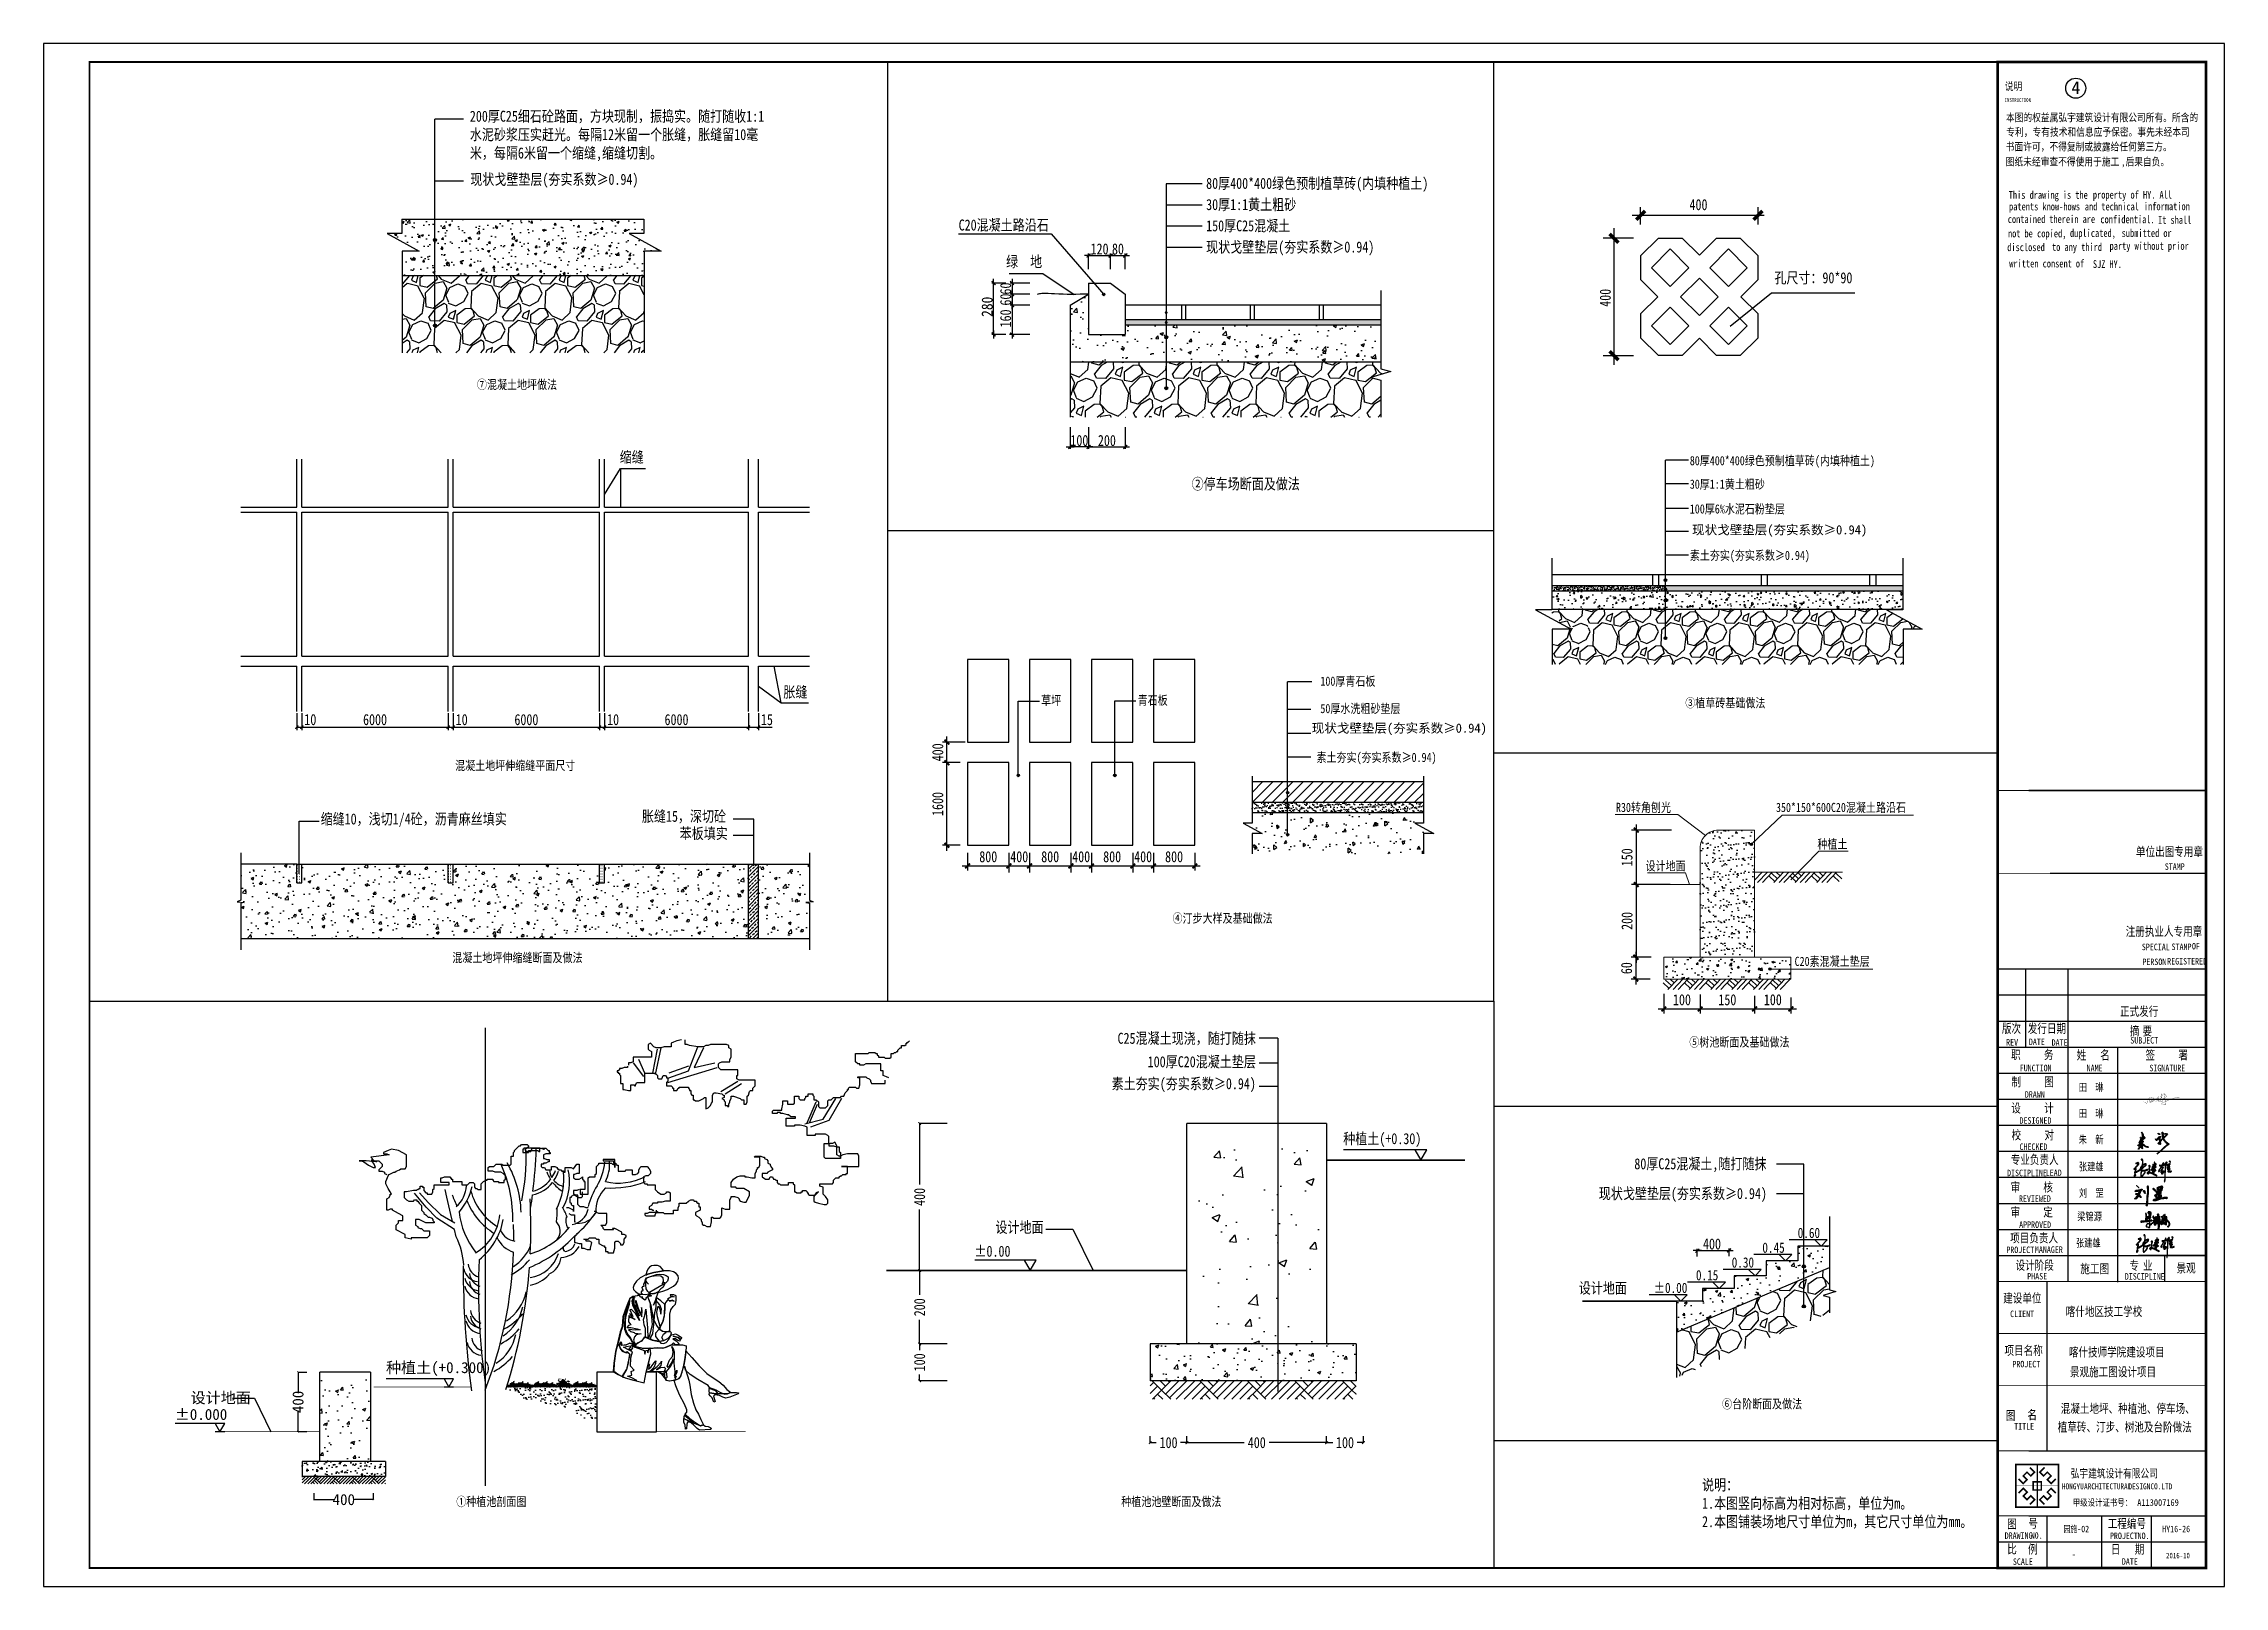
# Model space of a CAD drawing. Header units: inches. Extents: x -2316 to 955, y -265 to 742.
# Drawn here: x -1722 to -1128, y -265 to 155 of the extents above; entities that cross this region are included whole.
import ezdxf

# ---------------------------------------------------------------- set-up
doc = ezdxf.new("R2010")
doc.units = ezdxf.units.IN
doc.header["$LTSCALE"] = 1000
doc.header["$MEASUREMENT"] = 0
for name, color, linetype in [('0zd', 255, 'Continuous'), ('0zd-bz', 4, 'Continuous'), ('sbd', 94, 'Continuous'), ('sbddd', 7, 'Continuous'), ('sbddddd', 252, 'Continuous'), ('Z', 7, 'Continuous'), ('文字', 7, 'Continuous'), ('文字和字符', 7, 'Continuous')]:
    doc.layers.add(name, color=color, linetype=linetype)
doc.styles.add('-宋体', font='', dxfattribs={"width": 0.8})
doc.styles.add('_TEL_DIM', font='simhei.ttf', dxfattribs={"width": 0.8, "height": 3.5})
doc.styles.add('DIM_FONT', font='SIMPLEX.shx', dxfattribs={"width": 0.8})
doc.styles.add('HTZ', font='simhei.ttf', dxfattribs={"width": 0.55})
doc.styles.get("Standard").update_dxf_attribs({"font": ''})
doc.styles.add('宋体', font='', dxfattribs={"width": 0.8})
doc.styles.add('样式 2', font='')
doc.styles.get('-宋体').set_extended_font_data('SimSun')
doc.styles.get('Standard').set_extended_font_data('SimSun')
doc.styles.get('宋体').set_extended_font_data('SimSun')
doc.styles.get('样式 2').set_extended_font_data('SimSun')
doc.linetypes.add('916', pattern='A,4,-1,4,-1,4,-1,[149,AAA.SHX,S=0.1,R=0,X=0,Y=0],-1', length=16)
doc.dimstyles.new('ISO-25', dxfattribs={"dimtxt": 2.5, "dimasz": 2.5, "dimexe": 1.25, "dimexo": 0.625, "dimtad": 1, "dimtxsty": 'Standard', "dimblk": 'ARCHTICK', "dimcen": 2.5, "dimadec": 0, "dimazin": 0, "dimtfac": 1, "dimtmove": 0, "dimatfit": 3, "dimldrblk": 'ARCHTICK', "dimfxl": 1.25, "dimarcsym": 0})
pattern_1 = [(82.5, (-1266.9868, -42.6651), (-0.5548646, 0.519733), [0, -0.5994217, 0, -0.670406, 0, -0.640829]), (52.5, (-1266.9868, -42.6651), (-0.293455, 1.280467), [0, -0.323372, 0, -0.540268, 0, -0.207037]), (12.5, (-1267.3298, -43.00806), (0.866807, 0.869963), [0, -0.197178, 0, -0.7098415, 0, -0.9267375]), (2.5, (-1267.3298, -43.0081), (0.593523, 1.083006), [0, -0.098589, 0, -0.4653405, 0, -0.532381])]
pattern_2 = [(95, (-1266.9868, -42.665), (3.62513, 3.04185), [0.49295, -5.4224]), (40, (-1266.987, -42.665), (-4.1407, 2.851), [0.39436, -4.33792]), (145.4514, (-1266.6847, -42.4116), (-0.51556, 5.89284), [0.41894, -4.60833]), (91.184, (-1267.9163, -41.7356), (5.7293, 4.1908), [0.7394, -8.1336]), (141.636, (-1267.439, -41.386), (-0.1834, 8.8711), [0.6284, -6.9125]), (36.184, (-1267.916, -41.7356), (-0.1834, 8.8711), [0.59153, -6.5069]), (66, (-1267.219, -41.503), (4.64533, 0.90296), [0.49295, -5.4224]), (11, (-1267.219, -41.503), (-2.23934, 4.50098), [0.39436, -4.33792]), (116.4514, (-1266.832, -41.428), (2.406, 5.40394), [0.41894, -4.60833]), (82.5, (-1266.9868, -42.665), (-1.490622, 1.60365), [0, -4.28534, 0, -4.40365, 0, -4.35435]), (52.5, (-1266.9868, -42.665), (-0.61042, 3.05567), [0, -2.510736, 0, -4.18675, 0, -1.65958]), (12.5, (-1268.0232, -43.7015), (2.585783, 2.376134), [0, -1.64315, 0, -5.12663, 0, -6.80265]), (2.5, (-1268.488, -44.1662), (2.24514, 3.17562), [0, -2.1361, 0, -3.40461, 0, -4.83087])]
pattern_3 = [(273.0128, (-1269.5894, -26.6776), (9.295069, -158.016173), [1.7685, -175.08224]), (229.9697, (-1269.49647, -28.4436), (102.245759, 120.835897), [3.0348, -300.446]), (177.5104, (-1271.4484, -30.7674), (195.196449, -9.295069), [2.1399, -211.8487]), (312.2737, (-1272.74974, -36.7162), (-176.606311, 195.1964487), [2.7636, -273.59865]), (337.8337, (-1270.8907, -38.76114), (-158.016173, 65.065483), [2.70995, -268.28555]), (42.2737, (-1268.38106, -39.7836), (-195.1964487, -176.606311), [2.7636, -273.59865]), (82.69424, (-1266.33614, -37.9246), (-27.885207, -213.7865867), [3.65475, -361.82]), (117.2553, (-1265.8714, -34.2995), (-139.4260348, 269.5570006), [3.45046, -341.59572]), (166.4296, (-1267.45155, -31.23214), (-195.196449, 46.475345), [2.773, -274.5256]), (220.2364, (-1270.1471, -30.5815), (111.540828, 92.95069), [3.1658, -155.1235]), (267.39744, (-1272.56384, -32.6264), (-9.295069, -213.7865867), [4.09405, -405.31127]), (183.814, (-1263.4547, -27.6071), (-120.835897, -9.29507), [1.39735, -138.3382]), (216.4692, (-1264.8489, -27.7), (139.426035, 102.245759), [2.65845, -263.187]), (270, (-1266.987, -29.28), (9.2951, -9.2951), [1.859, -16.7311]), (248.1986, (-1268.7529, -28.8154), (27.885207, 65.065483), [1.0011, -99.1098]), (336.8014, (-1269.1247, -29.745), (-37.18028, 18.59014), [1.4158, -69.3734]), (75.9638, (-1267.8234, -30.3026), (9.29507, 46.475345), [2.2995, -74.3496]), (206.565, (-1267.2656, -28.072), (27.8852, 9.29507), [1.6628, -39.906]), (61.3895, (-1274.5158, -35.1361), (65.065483, 120.835897), [2.32933, -230.60443]), (115.3462, (-1273.4004, -33.09115), (65.065483, -139.426035), [1.9542, -193.46345]), (338.1986, (-1269.1247, -26.2128), (-65.065483, 27.885207), [2.0022, -98.1087]), (28.6105, (-1267.26565, -26.9564), (-120.835897, -65.065483), [2.32933, -230.60443]), (24.444, (-1268.7529, -40.899), (-65.065483, -27.885207), [2.2463, -110.0665]), (339.7751, (-1266.7079, -39.9695), (-148.721104, 55.770414), [1.8821, -186.3287]), (111.8014, (-1259.7366, -35.415), (-27.885207, 65.065483), [2.0022, -98.1087]), (62.354, (-1260.48025, -33.5559), (-83.655621, -158.016173), [2.20355, -218.1504]), (114.444, (-1264.2912, -39.9695), (27.885207, -65.065483), [1.1231, -111.1896]), (146.31, (-1260.2943, -35.9726), (-46.47534, 27.88521), [0.6703, -66.3574]), (210.964, (-1260.852, -35.6008), (37.18028, 18.59014), [2.71, -51.4891]), (231.009, (-1263.1758, -36.9951), (83.655621, 102.245759), [2.5114, -248.62754]), (348.69, (-1266.9868, -31.1392), (-27.8852, 9.29507), [1.8958, -45.4999]), (38.1572, (-1265.1278, -31.511), (176.6063107, 139.426035), [3.3099, -327.6781]), (105.9454, (-1262.5252, -29.4661), (27.885207, -102.24576), [1.3534, -133.9849]), (135, (-1262.897, -28.165), (-18.59, 2e-15), [0.7887, -12.3565]), (165.2564, (-1263.6406, -36.9021), (102.245759, -27.885207), [1.8262, -180.79294]), (93.0128, (-1265.4066, -36.4374), (-9.295069, 158.016173), [3.537, -173.31374]), (45, (-1265.593, -32.905), (1e-15, 18.5901), [3.4178, -9.7275]), (10.3048, (-1263.1758, -30.4885), (158.016173, 27.885207), [2.07844, -205.7656]), (299.0546, (-1261.1309, -30.1167), (27.885207, -46.475345), [1.914, -93.7846]), (252.646, (-1260.2014, -31.78984), (-83.655621, -269.5570006), [3.11627, -308.51123]), (220.4261, (-1261.1309, -34.76427), (-130.130966, -111.540828), [3.2968, -326.38345])]

msp = doc.modelspace()

# ---------------------------------------------------------------- texts
at = {"width": 0.8}
for s, height, style, p in [('80厚400*400绿色预制植草砖(内填种植土) ', 3, '宋体', (-1405.83, 115.54)), ('30厚1:1黄土粗砂 ', 3, '宋体', (-1405.83, 109.76)), ('C20混凝土路沿石', 3, '宋体', (-1473.24, 104.19)), ('150厚C25混凝土', 3, '宋体', (-1405.83, 103.98)), ('现状戈壁垫层(夯实系数≥0.94)  ', 3, '宋体', (-1405.83, 98.2)), ('绿  地', 3, '宋体', (-1460.31, 94.23)), ('80厚400*400绿色预制植草砖(内填种植土) ', 2.5, '宋体', (-1274.09, 40.27)), ('30厚1:1黄土粗砂 ', 2.5, '宋体', (-1274.09, 33.87)), ('100厚6%%%水泥石粉垫层 ', 2.5, '宋体', (-1274.09, 27.12)), ('素土夯实(夯实系数≥0.94) ', 2.5, '宋体', (-1274.09, 14.48)), ('100厚青石板', 2.5, '样式 2', (-1374.71, -19.79)), ('草坪', 2.5, '样式 2', (-1450.77, -25.02)), ('青石板', 2.5, '样式 2', (-1424.48, -24.98)), ('50厚水洗粗砂垫层', 2.5, '样式 2', (-1374.71, -27.24)), ('素土夯实(夯实系数≥0.94) ', 2.5, '样式 2', (-1375.78, -40.54)), ('缩缝10，浅切1/4砼，沥青麻丝填实', 3, '宋体', (-1647.03, -57.56)), ('80厚C25混凝土,随打随抹', 3, '宋体', (-1289.2, -151.47)), ('现状戈壁垫层(夯实系数≥0.94)  ', 3, '宋体', (-1298.88, -159.57)), ('0.45', 2.8, '宋体', (-1254.33, -174.21)), ('0.60', 2.8, '宋体', (-1244.7, -170.18)), ('0.30', 2.8, '宋体', (-1262.68, -178.24)), ('设计地面', 3, '宋体', (-1304.32, -185.3)), ('±0.00', 2.8, '宋体', (-1283.9, -185.16)), ('0.15', 2.8, '宋体', (-1272.42, -181.7))]:
    msp.add_text(s, height=height, dxfattribs=dict(at, style=style)).set_placement(p)
at = {"color": 0, "style": 'HTZ', "width": 0.8}
for s, height, p in [('⑦混凝土地坪做法', 2.5, (-1604.45, 61.01)), ('②停车场断面及做法', 3, (-1409.77, 33.69)), ('③植草砖基础做法', 2.5, (-1275.32, -25.69)), ('混凝土地坪伸缩缝平面尺寸', 2.5, (-1610.39, -42.75)), ('④汀步大样及基础做法', 2.5, (-1414.99, -84.33)), ('混凝土地坪伸缩缝断面及做法', 2.5, (-1611.15, -95.07)), ('⑤树池断面及基础做法', 2.5, (-1274.22, -118.06)), ('⑥台阶断面及做法', 2.5, (-1265.31, -216.61)), ('①种植池剖面图 ', 2.5, (-1610.08, -243.21)), ('种植池池壁断面及做法', 2.5, (-1428.94, -243.21))]:
    msp.add_text(s, height=height, dxfattribs=at).set_placement(p)
at = {"color": 7, "style": '宋体', "width": 0.8}
msp.add_text('400', height=3, dxfattribs=at).set_placement((-1270.5, -173.3))
at = {"color": 0, "insert": (-1170.13, 144.84), "char_height": 3.5, "width": 3.6075, "attachment_point": 1}
msp.add_mtext('4', dxfattribs=at)
at = {"attachment_point": 1}
for s, insert, char_height, width, style in [('200厚C25细石砼路面，方块现制，振捣实。随打随收1:1水泥砂浆压实赶光。每隔12米留一个胀缝，胀缝留10毫米，每隔6米留一个缩缝,缩缝切割。', (-1606.38, 136.82), 3, 81.1755, '宋体'), ('现状戈壁垫层(夯实系数≥0.94)  ', (-1606.26, 119.64), 3, 81.1755, '宋体'), ('{\\W0.8;缩缝}', (-1565.58, 43.99), 3, 81.1755, '宋体'), ('现状戈壁垫层(夯实系数≥0.94)  ', (-1273.46, 23.94), 2.5, 83.4378, '样式 2'), ('{\\W0.8;胀缝}', (-1520.99, -19.99), 3, 15237.1238, '样式 2'), ('现状戈壁垫层(夯实系数≥0.94)  ', (-1377.06, -30.07), 2.5, 83.4378, '样式 2'), ('{\\W0.8;胀缝15，深切砼}', (-1559.51, -53.83), 3, 9345.9516, '样式 2'), ('{\\W0.8;苯板填实}', (-1549.22, -58.5), 3, 9345.9516, '样式 2'), ('{\\W0.8;说明：\\P1.本图竖向标高为相对标高，单位为m。\\P2.本图铺装场地尺寸单位为m，其它尺寸单位为mm。}', (-1270.75, -235.92), 3, 76.6279, '宋体')]:
    msp.add_mtext(s, dxfattribs=dict(at, insert=insert, char_height=char_height, width=width, style=style))
at = {"color": 7, "char_height": 3, "attachment_point": 5, "style": '宋体'}
for s, insert in [('\\A1;{\\W0.8;120}', (-1434.86, 99.15)), ('\\A1;{\\W0.8;80}', (-1429.86, 99.15)), ('\\A1;{\\W0.8;100}', (-1440.36, 46.99)), ('\\A1;{\\W0.8;200}', (-1432.86, 46.99))]:
    msp.add_mtext(s, dxfattribs=dict(at, insert=insert))
at = {"color": 7, "char_height": 3, "attachment_point": 5, "rotation": 90, "style": '宋体'}
for s, insert in [('\\A1;{\\W0.8;60}', (-1460.44, 88.38)), ('\\A1;{\\W0.9;280}', (-1465.47, 83.42)), ('\\A1;{\\W0.8;60}', (-1460.44, 85.38)), ('\\A1;{\\W0.8;160}', (-1460.44, 80.25))]:
    msp.add_mtext(s, dxfattribs=dict(at, insert=insert))
at = {"char_height": 3, "attachment_point": 5, "style": '宋体'}
for s, insert in [('{\\W0.8;10}', (-1649.83, -29.02)), ('{\\W0.8;6000}', (-1632.21, -29.02)), ('{\\W0.8;10}', (-1608.6, -29.02)), ('{\\W0.8;6000}', (-1590.98, -29.02)), ('{\\W0.8;10}', (-1567.37, -29.02)), ('{\\W0.8;6000}', (-1550.09, -29.02)), ('{\\W0.8;15}', (-1525.46, -29.02))]:
    msp.add_mtext(s, dxfattribs=dict(at, insert=insert))
at = {"layer": '文字和字符', "color": 1, "style": '-宋体', "width": 0.75}
for s, height, p in [('混凝土地坪、种植池、停车场、', 2.4829, (-1173.06, -217.84)), ('植草砖、汀步、树池及台阶做法', 2.4829, (-1173.86, -222.89)), ('园施-02', 1.774, (-1172.29, -250.3)), ('HY16-26', 1.774, (-1145.41, -250.3))]:
    msp.add_text(s, height=height, dxfattribs=at).set_placement(p)

# ---------------------------------------------------------------- blocks, each defined once
blk = doc.blocks.new('logo')
at = {"color": 6}
blk.add_line((1004, 2011), (1004, 0), dxfattribs=at)
at = {"color": 6, "const_width": 74.6}
for points in [[(0, 2011), (2008, 2011), (2008, 0), (0, 0)], [(809, 1198), (1199, 1198), (1199, 813), (809, 813)]]:
    blk.add_lwpolyline(points, close=True, dxfattribs=at)
at = {"color": 6}
blk.add_lwpolyline([(0, 2011), (2008, 2011), (2008, 0), (0, 0)], close=True, dxfattribs=at)
for points, const_width in [([(660, 1874), (883, 1654), (704, 1475), (526, 1653), (350, 1477), (528, 1299), (350, 1120), (129, 1340)], 74.6), ([(1004, 2011), (1004, 0)], 15.2), ([(1348, 1874), (1125, 1654), (1304, 1475), (1482, 1653), (1658, 1477), (1480, 1299), (1659, 1120), (1879, 1340)], 74.6), ([(0, 1006), (2008, 1006)], 15.2), ([(660, 137), (883, 357), (704, 536), (526, 358), (350, 534), (528, 712), (350, 891), (129, 671)], 74.6), ([(1348, 137), (1125, 357), (1304, 536), (1482, 358), (1658, 534), (1480, 712), (1659, 891), (1879, 671)], 74.6)]:
    blk.add_lwpolyline(points, dxfattribs=dict(at, const_width=const_width))
blk = doc.blocks.new('qmzx01')
h = blk.add_hatch(color=256)
h.paths.add_polyline_path([(814930, 31810), (814638, 31524), (814644, 31539), (814668, 31584), (814889, 32014), (814872, 32035), (814815, 32118), (814751, 32167), (814700, 32148), (814712, 32126), (814741, 32066), (814801, 32001), (814548, 31441), (814558, 31411), (814578, 31401), (814598, 31416), (814931, 31730), (814926, 31558), (814703, 31367), (814659, 31325), (814592, 31277), (814540, 31234), (814456, 31184), (814397, 31149), (814396, 31123), (814396, 31106), (814421, 31095), (814502, 31028), (814521, 31015), (814545, 31008), (814593, 30941), (814450, 30687), (814442, 30665), (814440, 30639), (814443, 30625), (814475, 30625), (814475, 30639), (814634, 30900), (814661, 30880), (814698, 30865), (814772, 30847), (814813, 30833), (814857, 30789), (814895, 30738), (814926, 30695), (814959, 30693), (814987, 30712), (814974, 30751), (814951, 30892), (814938, 31016), (814942, 31085), (814948, 31126), (814953, 31194), (814948, 31288), (815003, 31260), (815049, 31207), (815178, 31068), (815254, 31008), (815370, 30953), (815391, 30936), (815490, 30907), (815568, 30898), (815593, 30896), (815633, 30886), (815677, 30853), (815707, 30836), (815733, 30845), (815749, 30881), (815728, 30926), (815623, 30971), (815474, 31010), (815406, 31036), (815309, 31084), (815227, 31163), (815160, 31214), (815095, 31268), (815030, 31310), (814963, 31339), (814962, 31467), (815082, 31627), (815082, 31659), (815052, 31682), (815019, 31674), (814977, 31631), (814988, 31778), (815291, 32045), (815291, 32115), (815281, 32145), (815179, 32273), (815153, 32306), (815118, 32336), (815070, 32415), (815055, 32437), (815058, 32460), (815067, 32509), (814942, 32792), (814935, 32806), (814919, 32819), (814905, 32822), (814889, 32819), (814860, 32803), (814887, 32725), (814929, 32652), (814954, 32572), (814981, 32503), (814985, 32468)])
h.paths.add_polyline_path([(815041, 32371), (815058, 32340), (815219, 32126), (815223, 32085), (815218, 32058), (814987, 31839)], flags=16)
h.paths.add_polyline_path([(814899, 31476), (814903, 31458), (814876, 31440), (814873, 31436), (814866, 31410), (814850, 31388), (814622, 30985), (814593, 31026), (814568, 31048), (814540, 31073), (814511, 31099), (814493, 31115), (814500, 31139), (814537, 31167), (814588, 31196), (814662, 31246), (814732, 31297), (814844, 31406), (814871, 31434)], flags=16)
h.paths.add_polyline_path([(814911, 31397), (814899, 31318), (814898, 31215), (814896, 31165), (814885, 31093), (814881, 31026), (814892, 30925), (814903, 30828), (814895, 30829), (814877, 30855), (814854, 30877), (814832, 30887), (814791, 30899), (814732, 30914), (814699, 30922), (814655, 30939)], flags=16)
for points in [[(814889, 32819), (814905, 32822), (814919, 32819), (814935, 32806), (814942, 32792), (815067, 32509), (815058, 32460), (815056, 32449), (815057, 32434), (815070, 32415), (815118, 32336), (815153, 32306), (815179, 32273), (815281, 32145), (815291, 32115), (815291, 32045), (814988, 31778), (814977, 31631), (815019, 31674), (815052, 31682), (815082, 31659), (815082, 31627), (814962, 31467), (814963, 31339), (815030, 31310), (815095, 31268), (815160, 31214), (815227, 31163), (815309, 31084), (815406, 31036), (815474, 31010), (815623, 30971), (815728, 30926), (815749, 30881), (815733, 30845), (815707, 30836), (815677, 30853), (815633, 30886), (815593, 30896), (815568, 30898), (815490, 30907), (815391, 30936), (815370, 30953), (815254, 31008), (815178, 31068), (815049, 31207), (815003, 31260), (814958, 31283), (814949, 31280), (814953, 31194), (814948, 31126), (814942, 31085), (814938, 31016), (814951, 30892), (814974, 30751), (814987, 30712), (814959, 30693), (814926, 30695), (814895, 30738), (814857, 30789), (814813, 30833), (814772, 30847), (814698, 30865), (814661, 30880), (814641, 30895), (814628, 30889), (814475, 30639), (814475, 30625), (814463, 30625), (814443, 30625), (814440, 30639), (814442, 30665), (814450, 30687), (814589, 30934), (814585, 30952), (814545, 31008), (814521, 31015), (814502, 31028), (814421, 31095), (814396, 31106), (814396, 31123), (814397, 31149), (814456, 31184), (814540, 31234), (814592, 31277), (814659, 31325), (814703, 31367), (814916, 31549), (814926, 31563), (814931, 31730), (814598, 31416), (814578, 31401), (814558, 31411), (814548, 31441), (814801, 32001), (814741, 32066), (814712, 32126), (814700, 32148), (814751, 32167), (814815, 32118), (814872, 32035), (814889, 32014), (814668, 31584), (814644, 31539), (814638, 31524), (814930, 31810), (814985, 32468), (814981, 32503), (814954, 32572), (814929, 32652), (814887, 32725), (814860, 32803), (814889, 32819)], [(814911, 31397), (814660, 30949), (814666, 30935), (814699, 30922), (814732, 30914), (814791, 30899), (814832, 30887), (814854, 30877), (814877, 30855), (814895, 30829), (814903, 30828), (814892, 30925), (814881, 31026), (814885, 31093), (814896, 31165), (814898, 31215), (814899, 31318), (814911, 31397)], [(815040, 32361), (814989, 31850), (814997, 31848), (815218, 32058), (815223, 32085), (815219, 32126), (815058, 32340), (815046, 32362)]]:
    blk.add_lwpolyline(points, close=True)
blk.add_lwpolyline([(814899, 31476), (814871, 31434), (814844, 31406), (814732, 31297), (814662, 31246), (814588, 31196), (814537, 31167), (814500, 31139), (814493, 31115), (814511, 31099), (814540, 31073), (814568, 31048), (814593, 31026), (814616, 30993), (814624, 30987), (814850, 31388), (814866, 31410), (814873, 31438), (814903, 31458), (814899, 31476)])
blk = doc.blocks.new('qmzx02')
h = blk.add_hatch(color=256)
h.paths.add_polyline_path([(813108, 27258), (813478, 27591), (813494, 27645), (813493, 27674), (813459, 27704), (813418, 27713), (813343, 27693), (813266, 27688), (813195, 27681), (813234, 27684), (813260, 27685), (813321, 27686), (813372, 27686), (813410, 27682), (813432, 27669), (813446, 27654), (813440, 27637), (813077, 27305), (813071, 27319), (813067, 27345), (813063, 27399), (813040, 27530), (813027, 27644), (813014, 27764), (813025, 27758), (813066, 27696), (813093, 27675), (813100, 27676), (813061, 27716), (813041, 27762), (813021, 27788), (813031, 27804), (813031, 27821), (812997, 27871), (812945, 27861), (812933, 27814), (812939, 27701), (812970, 27540), (813017, 27254), (812719, 26948), (812717, 26967), (812693, 27135), (812693, 27169), (812697, 27230), (812779, 27327), (812806, 27387), (812776, 27419), (812718, 27426), (812652, 27377), (812446, 27160), (812398, 27126), (812336, 27116), (812270, 27165), (812270, 27148), (812265, 27124), (812285, 27067), (812317, 27011), (812359, 26995), (812396, 27002), (812410, 27031), (812439, 27062), (812454, 27085), (812491, 27121), (812494, 27140), (812549, 27194), (812599, 27272), (812664, 27328), (812692, 27355), (812723, 27370), (812709, 27357), (812690, 27334), (812661, 27296), (812646, 27239), (812634, 27187), (812642, 27145), (812663, 27064), (812692, 26900), (812631, 26832), (812574, 26765), (812536, 26729), (812535, 26674), (812571, 26642), (812605, 26606), (812746, 26580), (812778, 26611), (812764, 26669), (812763, 26714), (812737, 26877), (813039, 27202), (813070, 27116), (813150, 26972), (813209, 26927), (813245, 26860), (813288, 26806), (813447, 26685), (813498, 26654), (813494, 26609), (812548, 25733), (812499, 25682), (812427, 25595), (812464, 25613), (813545, 26539), (813617, 26566), (813660, 26610), (813637, 26666), (813613, 26679), (813574, 26706), (813481, 26779), (813405, 26827), (813353, 26863), (813305, 26927), (813257, 26984), (813214, 27030), (813177, 27081), (813137, 27131), (813096, 27240)])
h.paths.add_polyline_path([(812698, 26846), (812701, 26820), (812712, 26731), (812723, 26633), (812700, 26631), (812684, 26645), (812610, 26682), (812613, 26731)], flags=16)
h.paths.add_polyline_path([(812704, 27692), (812687, 27692), (812631, 27698), (812617, 27701), (812589, 27722), (812536, 27748), (812522, 27718), (812541, 27697), (812573, 27668), (812595, 27647), (812626, 27626), (812658, 27627), (812675, 27621), (812714, 27622), (812717, 27653)], flags=17)
for points in [[(812270, 27165), (812336, 27116), (812398, 27126), (812446, 27160), (812652, 27377), (812718, 27426), (812776, 27419), (812806, 27387), (812779, 27327), (812697, 27230), (812693, 27169), (812693, 27135), (812717, 26967), (812719, 26948), (813017, 27254), (812970, 27540), (812939, 27701), (812933, 27814), (812945, 27861), (812997, 27871), (813031, 27821), (813031, 27804), (813021, 27788), (813041, 27762), (813061, 27716), (813099, 27677), (813168, 27678), (813266, 27688), (813343, 27693), (813418, 27713), (813459, 27704), (813493, 27674), (813494, 27645), (813478, 27591), (813108, 27258), (813096, 27240), (813137, 27131), (813177, 27081), (813214, 27030), (813257, 26984), (813305, 26927), (813353, 26863), (813405, 26827), (813481, 26779), (813574, 26706), (813613, 26679), (813637, 26666), (813660, 26610), (813617, 26566), (813545, 26539), (812464, 25613), (812427, 25595), (812499, 25682), (812548, 25733), (813494, 26609), (813498, 26654), (813447, 26685), (813288, 26806), (813245, 26860), (813209, 26927), (813150, 26972), (813070, 27116), (813039, 27202), (812737, 26877), (812763, 26714), (812764, 26669), (812778, 26611), (812746, 26580), (812605, 26606), (812571, 26642), (812535, 26674), (812536, 26729), (812574, 26765), (812631, 26832), (812692, 26900), (812663, 27064), (812642, 27145), (812634, 27187), (812646, 27239), (812661, 27296), (812690, 27334), (812709, 27357), (812723, 27370), (812692, 27355), (812664, 27328), (812599, 27272), (812549, 27194), (812494, 27140), (812491, 27121), (812454, 27085), (812439, 27062), (812410, 27031), (812396, 27002), (812359, 26995), (812317, 27011), (812285, 27067), (812265, 27124), (812270, 27148)], [(813077, 27305), (813440, 27637), (813446, 27654), (813432, 27669), (813410, 27682), (813372, 27686), (813321, 27686), (813260, 27685), (813234, 27684), (813124, 27676), (813093, 27675), (813066, 27696), (813025, 27758), (813014, 27764), (813027, 27644), (813040, 27530), (813063, 27399), (813067, 27345), (813071, 27319)], [(812698, 26846), (812613, 26731), (812610, 26682), (812684, 26645), (812700, 26631), (812723, 26633), (812712, 26731), (812701, 26820)]]:
    blk.add_lwpolyline(points, close=True)
blk.add_lwpolyline([(812536, 27748), (812589, 27722), (812617, 27701), (812631, 27698), (812687, 27692), (812704, 27692), (812717, 27653), (812714, 27622), (812675, 27621), (812658, 27627), (812626, 27626), (812595, 27647), (812573, 27668), (812541, 27697), (812522, 27718), (812536, 27748)])
blk = doc.blocks.new('田琳')
at = {"const_width": 20}
for points in [[(37074, 43541), (37392, 43371), (37434, 43661), (37646, 43908), (37893, 43957), (37999, 43894), (38020, 43731), (37921, 43590), (37801, 43527), (37709, 43555), (37858, 43668), (37801, 43724), (37618, 43682), (37582, 43590), (37681, 43463), (37758, 43465), (38199, 43741), (38446, 43833), (38404, 44009), (38329, 43797), (38241, 43806), (38370, 43670), (38453, 43638), (38446, 43833)], [(38170, 43531), (38717, 43893), (38612, 43976), (38783, 44086), (38857, 44142), (38691, 44234), (38791, 43477), (38682, 43556), (38559, 43578), (38445, 43547), (39146, 43985), (39054, 44169), (38918, 44287), (39041, 43552), (39067, 43259), (38988, 43245), (38660, 43333), (39372, 43699), (40071, 43934), (40071, 43934), (40359, 43926)]]:
    blk.add_lwpolyline(points, dxfattribs=at)
blk = doc.blocks.new('A$C457D6534')
at = {"xscale": 0.0060673535972228, "yscale": 0.0060673535972228, "zscale": 0.0060673535972228}
blk.add_blockref('田琳', (-205, -262), dxfattribs=at)
at = {"style": '-宋体', "width": 0.75}
blk.add_text('田  琳', height=3, dxfattribs=at).set_placement((0, 6))
blk = doc.blocks.new('A$C40234BA3')
h = blk.add_hatch(color=6)
edge = h.paths.add_edge_path()
edge.add_spline(control_points=[(12.98, 7.49), (13, 7.46), (13.07, 7.42), (13.17, 7.42), (13.26, 7.41), (13.36, 7.37), (13.33, 7.26), (13.46, 7.15), (13.31, 7.1), (13.29, 7.19), (13.21, 7.26), (13.09, 7.22), (12.95, 7.28), (12.98, 7.4), (12.87, 7.46), (12.94, 7.52), (12.97, 7.5), (12.98, 7.49)], knot_values=[0, 0, 0, 0, 9.941955, 17.81997, 26.06635, 32.772253, 40.050923, 51.788007, 58.187099, 64.698727, 70.459521, 83.166695, 93.225525, 101.466789, 109.786091, 113.761149, 116.674069, 116.674069, 116.674069, 116.674069], degree=3, periodic=0)
at = {"layer": '文字和字符'}
h = blk.add_hatch(color=6, dxfattribs=at)
edge = h.paths.add_edge_path()
edge.add_spline(control_points=[(0.85, 6.78), (0.85, 6.78), (1.1, 6.79), (1.23, 6.92), (1.42, 6.99), (1.59, 7.02), (1.78, 6.92), (1.83, 6.72), (1.8, 6.54), (1.78, 6.37), (1.63, 6.2), (1.49, 6), (1.29, 5.8), (1.07, 5.61), (0.9, 5.37), (0.68, 5.22), (0.56, 5.07), (0.47, 4.99), (0.44, 4.92), (0.49, 4.83), (0.63, 4.91), (0.79, 4.89), (0.96, 4.73), (0.84, 4.52), (0.79, 4.33), (0.74, 4.18), (0.68, 4.05), (0.68, 3.92), (0.65, 3.83), (0.7, 3.74), (0.77, 3.74), (0.81, 3.69), (0.84, 3.64), (0.91, 3.66), (0.98, 3.68), (1.06, 3.72), (1.16, 3.77), (1.27, 3.81), (1.36, 3.88), (1.47, 3.94), (1.6, 4.02), (1.74, 4.1), (1.87, 4.19), (1.99, 4.27), (2.14, 4.36), (2.25, 4.47), (2.41, 4.53), (2.38, 4.64), (2.37, 4.73), (2.37, 4.83), (2.39, 4.93), (2.39, 5.03), (2.42, 5.14), (2.47, 5.29), (2.61, 5.43), (2.72, 5.62), (2.85, 5.73), (2.94, 5.82), (3.03, 5.9), (3.02, 6.04), (3.05, 6.22), (3.1, 6.41), (3.13, 6.73), (3.16, 7.08), (3.14, 7.44), (3.12, 7.68), (3.06, 7.85), (3.01, 7.95), (2.96, 8.1), (2.89, 7.98), (2.73, 7.92), (2.7, 8.16), (2.82, 8.28), (2.98, 8.29), (3.13, 8.18), (3.22, 8.02), (3.29, 7.82), (3.3, 7.62), (3.29, 7.42), (3.3, 7.23), (3.29, 6.99), (3.31, 6.72), (3.25, 6.45), (3.27, 6.28), (3.21, 6.08), (3.41, 6.18), (3.53, 6.29), (3.73, 6.42), (3.95, 6.49), (4.13, 6.59), (4.32, 6.66), (4.52, 6.57), (4.57, 6.36), (4.52, 6.19), (4.45, 6.01), (4.27, 5.88), (4.07, 5.67), (3.81, 5.45), (3.54, 5.24), (3.32, 5.03), (3.15, 4.91), (2.93, 4.81), (2.98, 4.54), (2.91, 4.34), (2.91, 4.22), (2.89, 4.13), (3, 4.11), (3.11, 4.12), (3.28, 4.09), (3.49, 4.1), (3.7, 4.09), (3.86, 4.15), (4.01, 4.18), (4.17, 4.25), (4.38, 4.3), (4.57, 4.4), (4.76, 4.45), (4.91, 4.53), (5.03, 4.55), (5.19, 4.68), (5.13, 4.42), (4.98, 4.33), (4.74, 4.25), (4.51, 4.2), (4.3, 4.1), (4.09, 4.04), (3.87, 3.99), (3.63, 3.98), (3.37, 3.95), (3.13, 3.94), (2.97, 3.97), (2.87, 3.98), (2.84, 3.86), (2.8, 3.5), (2.72, 3.01), (2.68, 2.52), (2.65, 2.27), (2.77, 2.14), (2.87, 2.13), (3, 2.14), (3.15, 2.33), (3.37, 2.51), (3.53, 2.79), (3.7, 2.96), (3.79, 3.18), (3.92, 3.35), (3.97, 3.52), (4.16, 3.71), (4.15, 3.47), (4.06, 3.32), (3.95, 3.1), (3.78, 2.89), (3.63, 2.63), (3.39, 2.4), (3.17, 2.12), (2.96, 1.99), (2.8, 1.86), (2.69, 1.95), (2.63, 2.04), (2.53, 2.14), (2.51, 2.34), (2.56, 2.55), (2.55, 2.82), (2.58, 3.08), (2.62, 3.33), (2.65, 3.6), (2.69, 3.82), (2.74, 4), (2.71, 4.13), (2.61, 4.19), (2.53, 4.28), (2.49, 4.39), (2.34, 4.39), (2.23, 4.24), (2.01, 4.08), (1.78, 3.93), (1.5, 3.8), (1.27, 3.66), (1.07, 3.49), (0.86, 3.51), (0.76, 3.4), (0.65, 3.34), (0.56, 3.38), (0.5, 3.32), (0.51, 3.22), (0.49, 3.1), (0.54, 2.97), (0.55, 2.81), (0.42, 2.66), (0.39, 2.46), (0.33, 2.3), (0.22, 2.13), (0.42, 2.07), (0.43, 2.26), (0.53, 2.4), (0.64, 2.47), (0.78, 2.65), (0.73, 2.43), (0.66, 2.35), (0.6, 2.26), (0.55, 2.18), (0.49, 2.11), (0.44, 2.05), (0.39, 1.94), (0.27, 1.97), (0.13, 1.85), (0.13, 2.1), (0.15, 2.23), (0.17, 2.37), (0.23, 2.49), (0.28, 2.6), (0.38, 2.71), (0.4, 2.84), (0.4, 2.97), (0.38, 3.09), (0.33, 3.21), (0.29, 3.37), (0.33, 3.59), (0.42, 3.79), (0.5, 4), (0.6, 4.2), (0.65, 4.38), (0.69, 4.51), (0.74, 4.58), (0.74, 4.69), (0.59, 4.74), (0.46, 4.67), (0.33, 4.6), (0.2, 4.59), (0.09, 4.61), (-0.04, 4.7), (0.28, 4.86), (0.41, 5.12), (0.79, 5.51), (1.09, 5.83), (1.35, 6.16), (1.52, 6.32), (1.66, 6.49), (1.7, 6.7), (1.59, 6.86), (1.39, 6.92), (1.25, 6.68), (1.01, 6.67), (0.81, 6.56), (0.68, 6.8), (0.85, 6.78), (0.85, 6.78)], knot_values=[0, 0, 0, 0, 29.830329, 58.917813, 87.403057, 108.106156, 133.178165, 167.21185, 183.493575, 210.674955, 237.313626, 275.867732, 312.375317, 353.761043, 395.875537, 434.582879, 460.669761, 476.274997, 484.417806, 491.620343, 511.676156, 536.924503, 555.692553, 598.362356, 618.348177, 639.189191, 663.45492, 677.063063, 692.317653, 702.959274, 711.943659, 720.14469, 726.927846, 735.80548, 746.57076, 757.657127, 773.391329, 790.76732, 805.441898, 822.594095, 842.866694, 868.323001, 891.127033, 907.573393, 930.634575, 961.258613, 976.688727, 988.002723, 1001.170801, 1014.557807, 1029.617846, 1042.133039, 1057.768168, 1075.005198, 1109.99381, 1138.042246, 1164.89526, 1180.29965, 1191.874738, 1213.241442, 1232.349281, 1268.725268, 1294.322921, 1368.395782, 1410.724556, 1445.044845, 1469.944393, 1480.867815, 1499.328512, 1508.741629, 1526.286567, 1555.649157, 1570.573337, 1593.98259, 1617.984445, 1641.382666, 1669.439815, 1707.291974, 1725.035697, 1749.43332, 1786.029801, 1824.844218, 1863.911625, 1895.042411, 1908.396405, 1926.997455, 1954.733646, 1988.605585, 2022.407336, 2049.221687, 2076.673409, 2100.00089, 2131.565175, 2154.184674, 2175.023051, 2209.537897, 2244.846276, 2295.987218, 2350.394106, 2388.904508, 2420.906973, 2437.842954, 2481.538585, 2513.67034, 2525.068719, 2534.685067, 2544.923321, 2563.314623, 2581.768155, 2615.884833, 2650.046285, 2667.232328, 2688.872495, 2714.057646, 2739.784309, 2777.467879, 2801.534699, 2820.718126, 2846.219989, 2860.698517, 2879.243585, 2912.659008, 2940.608915, 2982.423161, 3010.685784, 3039.178412, 3070.401495, 3105.567192, 3138.040416, 3181.77967, 3202.070017, 3207.318711, 3220.228211, 3244.089956, 3371.102495, 3414.225609, 3453.462193, 3467.26996, 3480.300078, 3495.079726, 3519.973063, 3575.220664, 3613.131208, 3652.775903, 3675.917744, 3710.071084, 3737.577823, 3760.456026, 3779.026476, 3804.406012, 3842.427404, 3879.53793, 3916.903526, 3966.451123, 4017.131972, 4061.072175, 4074.638395, 4092.565028, 4109.947309, 4123.823044, 4149.665691, 4185.989873, 4217.238435, 4257.446297, 4295.790415, 4324.39685, 4369.00823, 4390.680082, 4401.809145, 4417.703641, 4439.204356, 4450.588858, 4460.404255, 4494.065203, 4522.530802, 4573.458554, 4609.521342, 4650.912748, 4685.917862, 4712.736046, 4730.120946, 4746.286022, 4759.95949, 4766.863435, 4776.672561, 4797.16942, 4817.291784, 4834.860476, 4859.323634, 4896.066848, 4914.918931, 4939.065769, 4952.349318, 4974.17708, 4996.946, 5022.500289, 5038.394722, 5059.260572, 5074.696393, 5090.132213, 5102.860644, 5115.363234, 5127.279907, 5137.839505, 5160.110254, 5171.91017, 5195.838718, 5221.384366, 5238.430758, 5255.298426, 5274.238989, 5291.838335, 5311.960699, 5328.55338, 5346.364767, 5359.960569, 5382.934513, 5416.477261, 5448.016954, 5474.30002, 5511.880375, 5539.40652, 5552.058861, 5566.94274, 5578.03298, 5588.729847, 5622.382906, 5636.081831, 5651.985781, 5673.57334, 5685.092373, 5703.046221, 5778.830378, 5827.289368, 5921.873186, 5965.463367, 5998.231583, 6019.778213, 6058.791881, 6074.951846, 6095.085564, 6133.666904, 6164.015928, 6195.290173, 6213.346315, 6227.672688, 6227.672688, 6227.672688, 6227.672688], degree=3, periodic=0)
edge = h.paths.add_edge_path(flags=16)
edge.add_spline(control_points=[(2.94, 5.63), (2.94, 5.63), (2.85, 5.55), (2.82, 5.47), (2.76, 5.39), (2.71, 5.32), (2.66, 5.23), (2.62, 5.12), (2.57, 5.02), (2.54, 4.93), (2.53, 4.86), (2.53, 4.8), (2.54, 4.74), (2.55, 4.7), (2.62, 4.67), (2.67, 4.74), (2.76, 4.78), (2.83, 4.85), (2.91, 4.89), (2.95, 4.96), (2.93, 5.05), (2.94, 5.15), (2.93, 5.28), (3, 5.37), (3.04, 5.47), (3.02, 5.55), (3.05, 5.63), (2.99, 5.64), (2.94, 5.63), (2.94, 5.63)], knot_values=[0, 0, 0, 0, 15.16178, 26.885115, 40.319645, 54.966413, 64.568744, 83.231373, 100.644648, 111.873825, 122.261764, 130.597594, 138.137919, 145.255344, 149.904189, 163.057972, 176.277051, 191.533217, 204.002706, 212.709306, 222.244258, 238.518955, 257.638434, 271.136509, 286.704711, 297.422187, 307.353728, 313.519692, 320.456367, 320.456367, 320.456367, 320.456367], degree=3, periodic=0)
edge = h.paths.add_edge_path(flags=16)
edge.add_spline(control_points=[(3.16, 5.82), (3.16, 5.82), (3.37, 5.98), (3.52, 6.09), (3.7, 6.21), (3.88, 6.33), (4.09, 6.34), (4.27, 6.41), (4.36, 6.34), (4.44, 6.27), (4.34, 6.1), (4.14, 5.97), (3.94, 5.71), (3.7, 5.55), (3.52, 5.4), (3.38, 5.28), (3.26, 5.19), (3.16, 5.12), (3.12, 5.04), (3, 5.01), (3.03, 5.17), (3.03, 5.29), (3.15, 5.38), (3.14, 5.52), (3.14, 5.63), (3.14, 5.71), (3.13, 5.77), (3.16, 5.81), (3.16, 5.82)], knot_values=[0, 0, 0, 0, 36.430419, 65.187197, 91.419752, 121.899033, 155.898168, 179.129599, 191.187594, 202.563458, 218.937757, 256.902618, 310.337733, 348.658026, 377.380118, 405.122206, 425.745844, 443.117225, 454.890005, 463.601594, 481.231921, 499.962837, 517.902498, 538.606138, 551.160941, 565.957672, 570.889886, 577.866804, 577.866804, 577.866804, 577.866804], degree=3, periodic=0)
edge = h.paths.add_edge_path(flags=16)
edge.add_spline(control_points=[(2.56, 4.46), (2.56, 4.47), (2.61, 4.56), (2.68, 4.59), (2.73, 4.62), (2.81, 4.63), (2.78, 4.53), (2.79, 4.45), (2.78, 4.37), (2.77, 4.31), (2.76, 4.26), (2.72, 4.23), (2.68, 4.25), (2.65, 4.3), (2.62, 4.34), (2.59, 4.39), (2.55, 4.41), (2.56, 4.46), (2.56, 4.46)], knot_values=[0, 0, 0, 0, 13.966431, 26.642221, 32.867363, 40.668687, 50.865474, 62.813241, 75.541774, 82.709236, 91.158043, 95.563358, 100.25464, 110.515602, 118.401257, 123.681007, 133.675528, 136.491121, 136.491121, 136.491121, 136.491121], degree=3, periodic=0)
edge = h.paths.add_edge_path(flags=16)
edge.add_spline(control_points=[(0.5, 3.59), (0.5, 3.6), (0.56, 3.69), (0.64, 3.67), (0.71, 3.65), (0.75, 3.63), (0.76, 3.57), (0.74, 3.53), (0.72, 3.47), (0.67, 3.45), (0.6, 3.44), (0.5, 3.42), (0.48, 3.51), (0.47, 3.55), (0.5, 3.59), (0.5, 3.59)], knot_values=[0, 0, 0, 0, 11.122688, 25.410392, 33.76565, 39.259742, 46.34399, 54.032835, 60.099225, 69.754386, 75.753906, 90.734986, 100.54138, 106.793197, 112.698594, 112.698594, 112.698594, 112.698594], degree=3, periodic=0)
h = blk.add_hatch(color=6, dxfattribs=at)
edge = h.paths.add_edge_path()
edge.add_spline(control_points=[(5.41, 5.86), (5.41, 5.86), (5.66, 5.92), (5.86, 5.94), (5.96, 5.76), (5.89, 5.62), (5.91, 5.47), (5.84, 5.35), (5.81, 5.25), (5.76, 5.13), (5.73, 5.03), (5.68, 4.92), (5.66, 4.83), (5.68, 4.7), (5.66, 4.56), (5.71, 4.34), (5.68, 4.12), (5.66, 3.89), (5.67, 3.74), (5.61, 3.64), (5.62, 3.53), (5.74, 3.46), (5.88, 3.48), (6.02, 3.42), (6.18, 3.39), (6.32, 3.32), (6.5, 3.23), (6.67, 3.18), (6.82, 3.1), (6.95, 3.02), (7.09, 2.93), (7.28, 2.89), (7.46, 2.79), (7.69, 2.69), (7.89, 2.61), (8.07, 2.49), (8.21, 2.42), (8.4, 2.38), (8.44, 2.22), (8.37, 2.03), (8.24, 2.18), (8.18, 2.28), (8.07, 2.32), (7.95, 2.34), (7.84, 2.42), (7.71, 2.47), (7.57, 2.52), (7.45, 2.62), (7.28, 2.69), (7.12, 2.8), (6.91, 2.88), (6.75, 3.01), (6.57, 3.08), (6.4, 3.14), (6.25, 3.24), (6.1, 3.27), (5.97, 3.31), (5.85, 3.35), (5.73, 3.36), (5.6, 3.36), (5.58, 3.25), (5.55, 3.14), (5.43, 3.05), (5.38, 2.89), (5.24, 2.86), (5.1, 2.86), (5.04, 3.02), (4.91, 3.1), (4.84, 3.29), (4.99, 3.39), (5.09, 3.5), (5.21, 3.58), (5.32, 3.67), (5.47, 3.58), (5.51, 3.7), (5.52, 3.79), (5.53, 3.93), (5.57, 4.11), (5.54, 4.34), (5.55, 4.58), (5.51, 4.78), (5.54, 4.92), (5.58, 5.04), (5.63, 5.12), (5.63, 5.2), (5.66, 5.26), (5.67, 5.34), (5.7, 5.41), (5.73, 5.48), (5.73, 5.55), (5.75, 5.61), (5.78, 5.7), (5.69, 5.74), (5.64, 5.69), (5.57, 5.68), (5.57, 5.59), (5.46, 5.63), (5.42, 5.71), (5.42, 5.78), (5.43, 5.83), (5.41, 5.86), (5.41, 5.86)], knot_values=[0, 0, 0, 0, 31.567408, 64.804615, 84.514899, 102.449572, 127.665217, 143.393176, 158.761139, 172.306084, 195.386314, 203.777391, 220.63047, 233.896682, 257.032253, 279.176201, 327.700844, 348.661996, 374.096735, 388.033075, 396.915328, 415.877792, 435.250381, 456.66983, 478.431065, 501.305126, 522.015154, 560.722472, 573.046245, 596.2976, 621.456877, 643.421109, 676.452722, 706.559804, 747.979879, 764.804525, 796.369237, 812.756663, 842.42195, 854.740888, 879.873646, 891.588111, 907.370515, 923.988969, 943.623296, 959.405623, 982.733778, 1008.381509, 1021.700495, 1058.208083, 1090.24983, 1114.093944, 1144.201026, 1166.925646, 1191.573171, 1217.002209, 1229.971469, 1248.063792, 1268.029249, 1281.440462, 1294.753802, 1308.690116, 1329.858381, 1355.865323, 1368.43417, 1386.209945, 1406.30905, 1430.06276, 1453.845898, 1470.989804, 1499.087867, 1512.54167, 1535.266273, 1553.042048, 1560.571233, 1580.172383, 1594.917168, 1617.197884, 1657.975453, 1689.943564, 1718.67234, 1738.776712, 1751.36341, 1769.195262, 1777.025624, 1785.794542, 1795.901638, 1809.568461, 1816.675984, 1826.397683, 1837.686133, 1847.881877, 1857.816128, 1868.115168, 1875.917125, 1881.585263, 1896.597226, 1905.82176, 1918.671785, 1923.218896, 1927.782629, 1927.782629, 1927.782629, 1927.782629], degree=3, periodic=0)
edge = h.paths.add_edge_path(flags=17)
edge.add_spline(control_points=[(5.11, 3.32), (5.11, 3.32), (5.06, 3.28), (5.05, 3.22), (5.06, 3.16), (5.08, 3.1), (5.13, 3.07), (5.16, 3.02), (5.2, 3), (5.24, 3), (5.27, 3.03), (5.3, 3.05), (5.33, 3.06), (5.38, 3.08), (5.4, 3.11), (5.43, 3.16), (5.46, 3.23), (5.48, 3.3), (5.52, 3.38), (5.51, 3.44), (5.52, 3.52), (5.42, 3.51), (5.34, 3.54), (5.29, 3.5), (5.24, 3.47), (5.22, 3.43), (5.2, 3.4), (5.17, 3.38), (5.16, 3.34), (5.11, 3.32), (5.11, 3.32)], knot_values=[0, 0, 0, 0, 9.663903, 14.696519, 25.589324, 33.287033, 41.448102, 50.312117, 54.669885, 59.317586, 65.471876, 69.610934, 76.339168, 81.250991, 86.994431, 94.228062, 103.814692, 117.550507, 128.275999, 139.362893, 142.658643, 157.109971, 167.517587, 177.222957, 183.783609, 188.977779, 195.04957, 200.641099, 203.083872, 211.139425, 211.139425, 211.139425, 211.139425], degree=3, periodic=0)
h = blk.add_hatch(color=6, dxfattribs=at)
edge = h.paths.add_edge_path()
edge.add_spline(control_points=[(6.89, 6.21), (6.89, 6.21), (7.01, 6.33), (7.15, 6.34), (7.29, 6.4), (7.4, 6.35), (7.48, 6.38), (7.5, 6.48), (7.48, 6.61), (7.5, 6.76), (7.48, 6.89), (7.45, 6.98), (7.46, 7.1), (7.64, 7.18), (7.68, 7.03), (7.64, 6.92), (7.64, 6.8), (7.65, 6.68), (7.64, 6.59), (7.62, 6.52), (7.72, 6.49), (7.83, 6.53), (7.96, 6.53), (8.06, 6.54), (8.17, 6.52), (8.18, 6.42), (8.18, 6.33), (8.14, 6.24), (8.06, 6.14), (7.97, 6.05), (7.88, 5.97), (7.8, 5.89), (7.72, 5.84), (7.67, 5.78), (7.62, 5.73), (7.6, 5.64), (7.52, 5.67), (7.51, 5.55), (7.49, 5.47), (7.56, 5.35), (7.65, 5.38), (7.73, 5.42), (7.8, 5.47), (7.89, 5.48), (7.99, 5.51), (8.07, 5.52), (8.16, 5.49), (8.14, 5.42), (8.15, 5.36), (8.06, 5.33), (7.97, 5.35), (7.88, 5.32), (7.82, 5.29), (7.75, 5.27), (7.69, 5.23), (7.62, 5.23), (7.55, 5.26), (7.54, 5.19), (7.51, 5.14), (7.52, 5.06), (7.52, 5.01), (7.52, 4.96), (7.5, 4.91), (7.51, 4.86), (7.5, 4.82), (7.51, 4.79), (7.49, 4.74), (7.59, 4.76), (7.66, 4.75), (7.73, 4.75), (7.78, 4.71), (7.76, 4.6), (7.68, 4.48), (7.54, 4.37), (7.42, 4.29), (7.35, 4.17), (7.34, 4.05), (7.42, 3.96), (7.48, 4.02), (7.54, 4.06), (7.61, 4.11), (7.71, 4.13), (7.78, 4.21), (7.88, 4.28), (7.98, 4.28), (8.07, 4.27), (8.08, 4.15), (7.98, 4.08), (7.86, 4.02), (7.72, 3.98), (7.61, 3.95), (7.51, 3.9), (7.44, 3.84), (7.32, 3.81), (7.36, 3.7), (7.35, 3.57), (7.35, 3.43), (7.4, 3.3), (7.3, 3.22), (7.21, 3.25), (7.17, 3.33), (7.23, 3.43), (7.25, 3.54), (7.25, 3.65), (7.23, 3.77), (7.12, 3.66), (7.01, 3.65), (6.89, 3.59), (6.85, 3.47), (6.74, 3.54), (6.78, 3.64), (6.78, 3.76), (6.91, 3.82), (7, 3.89), (7.09, 3.96), (7.17, 4.04), (7.24, 4.1), (7.25, 4.2), (7.27, 4.29), (7.27, 4.38), (7.25, 4.45), (7.21, 4.5), (7.14, 4.48), (7.12, 4.4), (7.04, 4.35), (6.97, 4.28), (6.91, 4.21), (6.84, 4.14), (6.75, 4.09), (6.61, 4.08), (6.62, 4.23), (6.71, 4.3), (6.78, 4.4), (6.91, 4.48), (7.03, 4.55), (7.15, 4.58), (7.23, 4.67), (7.35, 4.69), (7.38, 4.82), (7.4, 4.91), (7.36, 5.01), (7.27, 5.04), (7.2, 4.94), (7.05, 4.87), (6.94, 4.78), (6.8, 4.69), (6.7, 4.61), (6.56, 4.48), (6.43, 4.37), (6.32, 4.25), (6.18, 4.17), (6.07, 4.32), (6.25, 4.39), (6.36, 4.54), (6.57, 4.72), (6.76, 4.94), (6.96, 5.11), (7.11, 5.27), (7.22, 5.36), (7.32, 5.48), (7.22, 5.57), (7.11, 5.4), (6.95, 5.36), (6.82, 5.25), (6.6, 5.19), (6.62, 5.43), (6.8, 5.44), (6.96, 5.5), (7.09, 5.62), (7.23, 5.69), (7.37, 5.74), (7.45, 5.86), (7.43, 6.01), (7.42, 6.12), (7.45, 6.26), (7.32, 6.25), (7.23, 6.21), (7.12, 6.16), (7.04, 6.08), (6.93, 6.06), (6.84, 6.12), (6.89, 6.21), (6.89, 6.21)], knot_values=[0, 0, 0, 0, 21.814226, 40.014518, 62.705103, 80.181203, 87.059593, 95.960741, 117.525979, 144.48919, 157.446323, 169.514731, 184.787555, 205.834293, 221.965238, 235.360358, 252.742704, 270.71375, 285.202589, 292.391017, 298.294038, 323.168932, 339.890762, 353.677583, 365.620364, 378.129251, 389.526685, 402.989381, 420.611403, 440.531037, 455.37129, 472.336878, 486.5792, 494.822314, 504.352288, 516.704907, 522.699181, 530.27695, 553.639261, 565.149337, 577.864888, 587.528817, 601.603428, 613.797645, 625.753182, 641.937729, 649.9788, 657.766267, 665.645468, 673.686615, 691.069983, 702.267642, 712.223711, 720.551303, 732.907569, 741.299569, 750.370401, 754.159277, 767.819998, 775.008381, 783.993926, 790.014194, 797.893351, 805.081778, 810.473088, 814.666318, 817.720913, 829.769177, 838.760629, 852.283854, 856.964277, 862.355586, 894.641394, 917.573479, 938.655869, 952.338385, 974.413595, 984.091028, 992.098792, 1002.565424, 1015.429981, 1028.359865, 1041.617731, 1060.692449, 1075.149999, 1081.330321, 1097.650211, 1107.252151, 1133.82575, 1149.932866, 1167.658992, 1180.945792, 1198.851742, 1207.212315, 1222.48382, 1236.906949, 1263.262694, 1278.557776, 1291.815576, 1304.435541, 1313.922398, 1324.654884, 1349.142625, 1361.020488, 1372.838601, 1385.371679, 1406.33795, 1423.525104, 1437.340436, 1446.079862, 1461.351368, 1476.168885, 1496.200813, 1510.803882, 1526.560496, 1542.662576, 1557.114579, 1565.766985, 1581.249459, 1594.824166, 1604.755407, 1610.756543, 1619.414177, 1627.419657, 1643.634371, 1658.03725, 1667.713087, 1682.728431, 1698.677316, 1713.209272, 1728.480822, 1743.495369, 1760.340716, 1781.062409, 1803.083586, 1817.90876, 1831.829559, 1851.204785, 1861.937228, 1882.369986, 1890.726834, 1902.273459, 1915.005119, 1936.427946, 1969.389218, 1974.338724, 2005.754245, 2023.168452, 2055.026844, 2074.268902, 2093.867831, 2107.78631, 2127.599717, 2153.412209, 2189.440129, 2240.453356, 2274.08225, 2299.89394, 2328.106323, 2341.387876, 2350.989816, 2370.530551, 2403.28468, 2421.19063, 2445.869309, 2466.302067, 2483.491087, 2513.600141, 2534.81948, 2557.988589, 2577.732832, 2594.915337, 2613.696208, 2636.660478, 2648.798069, 2658.352665, 2679.53953, 2695.582632, 2708.030864, 2726.091721, 2735.787779, 2747.159611, 2747.159611, 2747.159611, 2747.159611], degree=3, periodic=0)
edge = h.paths.add_edge_path(flags=16)
edge.add_spline(control_points=[(7.36, 5.36), (7.35, 5.36), (7.3, 5.3), (7.25, 5.27), (7.18, 5.25), (7.12, 5.2), (7.08, 5.15), (7.04, 5.11), (7.02, 5.06), (7, 5.01), (7.05, 4.97), (7.09, 4.97), (7.13, 5.02), (7.15, 5.08), (7.2, 5.11), (7.24, 5.13), (7.29, 5.16), (7.35, 5.18), (7.39, 5.24), (7.44, 5.28), (7.44, 5.32), (7.43, 5.37), (7.39, 5.36), (7.36, 5.36), (7.36, 5.36)], knot_values=[0, 0, 0, 0, 8.439041, 20.62857, 28.097042, 39.877603, 49.765051, 57.178901, 62.854461, 72.258155, 76.58164, 82.950578, 90.312624, 100.188639, 107.6845, 114.090351, 121.535477, 130.11106, 142.317774, 148.462757, 154.387511, 159.526625, 165.895648, 169.459976, 169.459976, 169.459976, 169.459976], degree=3, periodic=0)
edge = h.paths.add_edge_path(flags=16)
edge.add_spline(control_points=[(7.66, 6.35), (7.66, 6.35), (7.61, 6.29), (7.61, 6.23), (7.61, 6.16), (7.59, 6.08), (7.57, 6), (7.55, 5.93), (7.61, 5.87), (7.65, 5.97), (7.72, 6.02), (7.8, 6.06), (7.87, 6.14), (7.95, 6.19), (8.05, 6.25), (8.02, 6.33), (8.01, 6.41), (7.86, 6.4), (7.76, 6.37), (7.68, 6.37), (7.66, 6.35), (7.66, 6.35)], knot_values=[0, 0, 0, 0, 9.334311, 17.140719, 26.361451, 38.018579, 52.789195, 61.01517, 67.124154, 79.068588, 89.242621, 105.885881, 117.802758, 131.460083, 146.451071, 157.202444, 163.309657, 177.435607, 205.630785, 210.588468, 213.165382, 213.165382, 213.165382, 213.165382], degree=3, periodic=0)
h = blk.add_hatch(color=6, dxfattribs=at)
edge = h.paths.add_edge_path()
edge.add_spline(control_points=[(9.68, 5.99), (9.69, 5.99), (9.93, 5.99), (10.08, 5.99), (10.3, 6.09), (10.34, 6.34), (10.49, 6.54), (10.58, 6.73), (10.67, 6.85), (10.68, 7.05), (10.83, 6.92), (10.88, 6.85), (10.99, 6.71), (10.78, 6.75), (10.75, 6.64), (10.66, 6.53), (10.56, 6.38), (10.5, 6.25), (10.42, 6.12), (10.56, 6.13), (10.65, 6.19), (10.85, 6.24), (11.04, 6.29), (11.25, 6.32), (11.37, 6.35), (11.59, 6.39), (11.37, 6.48), (11.36, 6.66), (11.47, 6.8), (11.59, 6.93), (11.76, 7.06), (11.84, 7.21), (12.02, 7.27), (12.05, 7.15), (12.1, 7.07), (12.16, 6.98), (12.13, 6.91), (12.04, 6.85), (12.02, 7), (11.89, 7.03), (11.81, 6.89), (11.69, 6.83), (11.6, 6.73), (11.58, 6.66), (11.56, 6.55), (11.74, 6.6), (11.84, 6.72), (11.97, 6.59), (11.89, 6.46), (11.81, 6.38), (11.76, 6.26), (11.69, 6.16), (11.64, 5.93), (11.64, 5.62), (11.62, 5.2), (11.55, 4.86), (11.52, 4.51), (11.54, 4.16), (11.47, 3.72), (11.48, 3.3), (11.38, 2.51), (11.39, 1.63), (11.47, 0.74), (11.25, 0.32), (11.32, 0.09), (11.16, -0.04), (11.04, 0.24), (11.13, 0.47), (11.19, 0.72), (11.35, 1.04), (11.2, 1.63), (11.27, 2.35), (11.25, 2.96), (11.29, 3.41), (11.34, 3.78), (11.34, 4.16), (11.4, 4.54), (11.37, 4.98), (11.46, 5.5), (11.37, 5.87), (11.65, 6.25), (11.36, 6.22), (11.16, 6.16), (10.91, 6.1), (10.74, 6.05), (10.59, 6.01), (10.46, 5.98), (10.25, 6), (10.2, 5.69), (10.02, 5.42), (9.82, 5.02), (9.55, 4.66), (9.38, 4.37), (9.2, 4.21), (9.31, 4.08), (9.49, 4.18), (9.41, 4.02), (9.28, 4.02), (9.31, 3.84), (9.16, 3.67), (8.94, 3.84), (9.07, 4.12), (9.22, 4.41), (9.45, 4.75), (9.68, 5.1), (9.91, 5.46), (9.99, 5.69), (10.16, 5.95), (9.81, 5.81), (9.65, 5.9), (9.44, 5.81), (9.35, 5.94), (9.43, 6.07), (9.49, 6.03), (9.51, 6), (9.55, 6), (9.6, 5.98), (9.68, 5.99), (9.68, 5.99)], knot_values=[0, 0, 0, 0, 30.010681, 59.710914, 78.593199, 120.407305, 154.524141, 185.004149, 203.061643, 222.774317, 238.80713, 258.455944, 270.333782, 293.330836, 302.766156, 314.154011, 351.592667, 373.783884, 384.727657, 395.744414, 413.857163, 437.957453, 474.261753, 498.637383, 521.996218, 540.039757, 556.440551, 586.981856, 599.46137, 631.292047, 659.861277, 686.798362, 704.454635, 714.77327, 731.806988, 745.746399, 755.60273, 762.331918, 783.607358, 794.2488, 808.935268, 839.224822, 854.000646, 861.29652, 870.524529, 890.282084, 910.927322, 927.245681, 946.958313, 963.356978, 980.390735, 1000.003082, 1009.515457, 1078.314372, 1130.678307, 1184.843128, 1219.935368, 1279.461792, 1329.992924, 1402.614913, 1454.086505, 1659.988392, 1772.185683, 1817.246483, 1847.677046, 1862.240127, 1879.608782, 1944.488332, 1967.79145, 1986.349178, 2091.415626, 2201.453187, 2292.790848, 2342.000053, 2390.03078, 2446.006624, 2499.916829, 2551.206876, 2630.928051, 2705.368541, 2736.511304, 2751.139397, 2799.882761, 2838.437816, 2856.100871, 2874.060326, 2900.839764, 2911.90203, 2956.44123, 2995.684828, 3055.617738, 3138.927419, 3179.415616, 3204.798199, 3217.112426, 3237.828089, 3249.032304, 3266.585733, 3281.97368, 3312.759311, 3333.895438, 3372.534497, 3420.293911, 3476.863372, 3540.284988, 3599.822241, 3643.146119, 3661.15915, 3690.737213, 3733.200125, 3751.837118, 3768.448916, 3785.656639, 3792.541545, 3796.752385, 3800.355287, 3806.580356, 3819.839144, 3819.839144, 3819.839144, 3819.839144], degree=3, periodic=0)
h = blk.add_hatch(color=6, dxfattribs=at)
edge = h.paths.add_edge_path()
edge.add_spline(control_points=[(10.56, 5.47), (10.56, 5.47), (10.48, 5.27), (10.42, 5.12), (10.36, 4.88), (10.23, 4.67), (10.14, 4.44), (10.05, 4.23), (9.96, 4.03), (9.94, 3.85), (9.89, 3.69), (9.9, 3.54), (9.89, 3.42), (9.95, 3.31), (10.05, 3.44), (10.09, 3.56), (10.24, 3.64), (10.36, 3.74), (10.5, 3.82), (10.63, 3.86), (10.81, 3.89), (10.81, 3.61), (10.55, 3.51), (10.52, 3.25), (10.36, 3.12), (10.23, 3.13), (10.11, 3.14), (10.16, 3), (10.16, 2.86), (10.29, 2.85), (10.38, 2.83), (10.43, 2.94), (10.52, 3.06), (10.65, 3.2), (10.73, 3.38), (10.82, 3.51), (10.93, 3.64), (10.92, 3.8), (10.94, 4.04), (10.71, 4), (10.54, 4.03), (10.39, 3.9), (10.26, 3.87), (10.07, 3.71), (10.16, 3.99), (10.18, 4.15), (10.28, 4.39), (10.39, 4.65), (10.53, 4.96), (10.6, 5.2), (10.69, 5.39), (10.63, 5.5), (10.56, 5.47), (10.56, 5.47)], knot_values=[0, 0, 0, 0, 24.542793, 52.435959, 85.650583, 121.512598, 155.916917, 186.540407, 217.474406, 244.606868, 263.102829, 287.388558, 305.597528, 314.527085, 327.332873, 353.193682, 372.630675, 395.352625, 418.617204, 435.772151, 457.249665, 475.959444, 524.49024, 552.742939, 580.507685, 599.437854, 607.362997, 621.159879, 644.090151, 657.95728, 669.398503, 679.892715, 700.008206, 736.031643, 756.664286, 782.242284, 801.590045, 823.390719, 851.090423, 877.54929, 900.135028, 924.011869, 947.574779, 965.855715, 994.232281, 1016.328926, 1045.309406, 1098.032674, 1136.336698, 1183.774373, 1208.195694, 1217.866995, 1225.149506, 1225.149506, 1225.149506, 1225.149506], degree=3, periodic=0)
h = blk.add_hatch(color=6, dxfattribs=at)
edge = h.paths.add_edge_path()
edge.add_spline(control_points=[(12.02, 6.1), (12.02, 6.11), (12.13, 6.29), (12.3, 6.29), (12.47, 6.34), (12.62, 6.4), (12.79, 6.44), (12.95, 6.5), (13.05, 6.63), (13.23, 6.65), (13.29, 6.51), (13.25, 6.35), (13.06, 6.37), (13.02, 6.19), (12.99, 6.07), (12.92, 5.93), (12.9, 5.81), (12.9, 5.72), (12.88, 5.58), (13.06, 5.67), (13.12, 5.5), (13.06, 5.39), (13, 5.3), (12.91, 5.24), (12.86, 5.14), (12.76, 5.05), (12.74, 4.93), (12.72, 4.81), (12.8, 4.75), (12.92, 4.7), (12.93, 4.83), (13.02, 4.88), (13.11, 4.85), (13.21, 4.75), (13.13, 4.58), (13.01, 4.44), (12.89, 4.26), (12.77, 4.12), (12.68, 3.98), (12.6, 3.9), (12.55, 3.82), (12.61, 3.75), (12.72, 3.74), (12.85, 3.75), (13, 3.77), (13.15, 3.73), (13.26, 3.82), (13.41, 3.87), (13.53, 3.88), (13.68, 3.94), (13.65, 4.04), (13.77, 4.04), (13.77, 3.96), (13.76, 3.89), (13.76, 3.82), (13.76, 3.75), (13.68, 3.71), (13.59, 3.75), (13.47, 3.75), (13.39, 3.7), (13.31, 3.54), (13.03, 3.65), (12.78, 3.62), (12.61, 3.63), (12.46, 3.62), (12.42, 3.73), (12.35, 3.82), (12.42, 3.92), (12.47, 4), (12.54, 4.08), (12.62, 4.19), (12.7, 4.3), (12.81, 4.38), (12.86, 4.47), (12.95, 4.52), (12.88, 4.62), (12.8, 4.61), (12.72, 4.58), (12.67, 4.48), (12.64, 4.37), (12.53, 4.35), (12.42, 4.34), (12.32, 4.43), (12.28, 4.54), (12.23, 4.64), (12.2, 4.76), (12.13, 4.89), (12.1, 5.07), (12.15, 5.22), (12.22, 5.33), (12.28, 5.47), (12.45, 5.56), (12.6, 5.66), (12.74, 5.62), (12.77, 5.74), (12.75, 5.86), (12.78, 6), (12.82, 6.12), (12.84, 6.21), (12.86, 6.31), (12.75, 6.27), (12.67, 6.21), (12.52, 6.19), (12.4, 6.11), (12.26, 6.1), (12.17, 6.01), (12.1, 5.95), (11.96, 5.97), (12.02, 6.1), (12.02, 6.1)], knot_values=[0, 0, 0, 0, 24.512001, 49.882294, 72.277412, 98.738469, 118.409447, 143.109669, 167.776883, 187.618262, 203.042037, 222.126752, 247.275306, 258.48372, 289.86628, 303.795246, 321.379231, 338.707377, 347.328395, 366.307106, 385.237264, 403.506228, 418.562709, 428.786369, 449.648574, 463.118664, 483.023077, 498.54091, 507.708607, 523.614939, 538.272825, 548.331434, 564.446663, 573.613544, 601.356343, 627.727416, 655.753502, 687.468657, 707.386499, 724.030195, 733.822997, 742.988374, 758.369859, 776.521682, 797.368312, 820.285411, 838.875384, 852.53501, 881.495768, 896.424896, 904.484831, 916.221913, 924.49056, 934.624145, 946.353648, 953.359124, 961.492881, 980.267656, 992.004738, 1008.557493, 1015.80342, 1061.650078, 1099.490071, 1123.473109, 1136.892554, 1154.792681, 1167.453766, 1180.555905, 1196.223819, 1209.542153, 1226.270416, 1249.735518, 1266.970627, 1281.05191, 1293.130439, 1303.91699, 1316.71909, 1326.731209, 1339.888064, 1357.279911, 1369.076666, 1385.0742, 1402.881823, 1419.32573, 1433.82478, 1447.087554, 1471.921893, 1495.500471, 1520.791964, 1533.894554, 1550.83807, 1581.024251, 1611.984954, 1621.45011, 1633.096343, 1654.387173, 1674.742462, 1691.115782, 1707.380906, 1715.678547, 1723.570803, 1743.940975, 1761.902668, 1783.344225, 1802.439161, 1818.418402, 1831.919163, 1844.453477, 1860.498716, 1860.498716, 1860.498716, 1860.498716], degree=3, periodic=0)
edge = h.paths.add_edge_path(flags=16)
edge.add_spline(control_points=[(12.56, 5.45), (12.56, 5.45), (12.44, 5.39), (12.39, 5.32), (12.34, 5.23), (12.3, 5.15), (12.29, 5.06), (12.31, 4.99), (12.34, 4.93), (12.37, 4.88), (12.4, 4.81), (12.49, 4.85), (12.55, 4.92), (12.61, 4.99), (12.63, 5.09), (12.67, 5.17), (12.69, 5.27), (12.76, 5.33), (12.78, 5.41), (12.73, 5.47), (12.66, 5.48), (12.61, 5.47), (12.56, 5.45), (12.56, 5.45)], knot_values=[0, 0, 0, 0, 17.49913, 30.768414, 43.809406, 57.820521, 67.761158, 79.395962, 89.172864, 96.402516, 104.532234, 113.624822, 128.719094, 142.570854, 155.091253, 167.081152, 182.063386, 194.044375, 204.792336, 212.007375, 223.839632, 231.821798, 237.531752, 237.531752, 237.531752, 237.531752], degree=3, periodic=0)
at = {"layer": '文字和字符', "color": 6}
for points, start_tangent, end_tangent in [([(0.85, 6.78), (1.06, 6.81), (1.24, 6.91), (1.43, 6.99), (1.58, 7), (1.74, 6.91), (1.82, 6.68), (1.81, 6.56), (1.76, 6.37), (1.65, 6.22), (1.48, 6), (1.3, 5.81), (1.08, 5.6), (0.88, 5.37), (0.67, 5.19), (0.54, 5.06), (0.47, 4.97), (0.45, 4.92), (0.47, 4.87), (0.62, 4.89), (0.8, 4.86), (0.89, 4.77), (0.83, 4.47), (0.79, 4.33), (0.74, 4.19), (0.68, 4.02), (0.67, 3.92), (0.66, 3.82), (0.71, 3.75), (0.77, 3.73), (0.81, 3.69), (0.84, 3.65), (0.91, 3.66), (0.98, 3.68), (1.05, 3.71), (1.15, 3.77), (1.27, 3.82), (1.36, 3.87), (1.46, 3.94), (1.59, 4.01), (1.75, 4.11), (1.88, 4.2), (1.98, 4.26), (2.12, 4.36), (2.3, 4.49), (2.39, 4.55), (2.38, 4.63), (2.37, 4.73), (2.37, 4.82), (2.38, 4.93), (2.39, 5.02), (2.42, 5.13), (2.46, 5.25), (2.61, 5.45), (2.73, 5.61), (2.87, 5.75), (2.95, 5.83), (3, 5.89), (3.02, 6.04), (3.04, 6.18), (3.1, 6.44), (3.12, 6.62), (3.15, 7.15), (3.14, 7.46), (3.11, 7.7), (3.05, 7.87), (3.02, 7.94), (2.94, 8.05), (2.9, 8.01), (2.78, 7.97), (2.74, 8.17), (2.81, 8.25), (2.98, 8.27), (3.12, 8.17), (3.21, 8.03), (3.27, 7.84), (3.3, 7.57), (3.3, 7.44), (3.3, 7.26), (3.3, 7), (3.3, 6.72), (3.26, 6.44), (3.25, 6.22), (3.24, 6.12), (3.37, 6.16), (3.53, 6.28), (3.74, 6.41), (3.96, 6.5), (4.13, 6.58), (4.33, 6.63), (4.48, 6.56), (4.55, 6.34), (4.52, 6.18), (4.45, 6.05), (4.28, 5.87), (4.09, 5.7), (3.81, 5.46), (3.51, 5.21), (3.3, 5.03), (3.11, 4.9), (3.01, 4.83), (2.95, 4.52), (2.91, 4.3), (2.91, 4.21), (2.91, 4.14), (2.98, 4.12), (3.11, 4.11), (3.24, 4.1), (3.49, 4.1), (3.73, 4.11), (3.85, 4.14), (4, 4.18), (4.17, 4.24), (4.35, 4.3), (4.6, 4.4), (4.77, 4.46), (4.89, 4.52), (5.06, 4.59), (5.16, 4.63), (5.14, 4.5), (4.96, 4.33), (4.77, 4.26), (4.48, 4.18), (4.29, 4.11), (4.1, 4.04), (3.88, 4), (3.63, 3.97), (3.39, 3.96), (3.08, 3.96), (2.93, 3.97), (2.9, 3.97), (2.85, 3.89), (2.83, 3.72), (2.71, 2.81), (2.68, 2.51), (2.71, 2.22), (2.78, 2.15), (2.87, 2.13), (2.97, 2.15), (3.11, 2.27), (3.38, 2.55), (3.54, 2.78), (3.71, 3), (3.79, 3.15), (3.92, 3.36), (4.01, 3.54), (4.13, 3.64), (4.14, 3.51), (4.07, 3.34), (3.94, 3.1), (3.78, 2.89), (3.63, 2.66), (3.4, 2.39), (3.15, 2.13), (2.9, 1.94), (2.81, 1.89), (2.7, 1.95), (2.62, 2.05), (2.56, 2.13), (2.52, 2.31), (2.55, 2.57), (2.56, 2.79), (2.59, 3.08), (2.62, 3.36), (2.65, 3.56), (2.71, 3.88), (2.73, 4.03), (2.71, 4.11), (2.62, 4.19), (2.52, 4.31), (2.48, 4.38), (2.41, 4.38), (2.21, 4.24), (2.05, 4.12), (1.74, 3.92), (1.51, 3.8), (1.26, 3.64), (1.04, 3.52), (0.85, 3.48), (0.75, 3.41), (0.64, 3.36), (0.54, 3.36), (0.51, 3.32), (0.5, 3.25), (0.5, 3.1), (0.54, 2.96), (0.54, 2.84), (0.45, 2.68), (0.38, 2.43), (0.33, 2.3), (0.28, 2.13), (0.38, 2.1), (0.45, 2.24), (0.53, 2.39), (0.66, 2.51), (0.75, 2.59), (0.72, 2.44), (0.66, 2.35), (0.59, 2.26), (0.54, 2.18), (0.49, 2.11), (0.44, 2.04), (0.4, 1.98), (0.24, 1.94), (0.16, 1.9), (0.13, 2.07), (0.15, 2.25), (0.18, 2.37), (0.23, 2.48), (0.29, 2.6), (0.36, 2.71), (0.4, 2.85), (0.4, 2.97), (0.38, 3.1), (0.34, 3.19), (0.31, 3.35), (0.34, 3.59), (0.43, 3.8), (0.5, 3.98), (0.6, 4.22), (0.66, 4.41), (0.69, 4.5), (0.73, 4.6), (0.72, 4.68), (0.65, 4.71), (0.42, 4.65), (0.33, 4.61), (0.21, 4.6), (0.06, 4.63), (0, 4.69), (0.1, 4.77), (0.47, 5.17), (0.71, 5.43), (1.17, 5.93), (1.37, 6.17), (1.53, 6.34), (1.62, 6.47), (1.66, 6.75), (1.59, 6.84), (1.45, 6.88), (1.22, 6.71), (1.01, 6.65), (0.79, 6.64), (0.75, 6.77), (0.85, 6.78)], (0.984905, -0.173097), (0.984905, -0.173097)), ([(0.5, 3.59), (0.55, 3.66), (0.65, 3.66), (0.71, 3.65), (0.74, 3.62), (0.75, 3.57), (0.74, 3.52), (0.72, 3.48), (0.66, 3.45), (0.62, 3.44), (0.51, 3.45), (0.48, 3.51), (0.48, 3.56), (0.5, 3.59)], (0.091716, 0.995785), (0.091716, 0.995785)), ([(2.94, 5.63), (2.86, 5.55), (2.82, 5.47), (2.76, 5.39), (2.71, 5.31), (2.67, 5.25), (2.62, 5.12), (2.57, 5.01), (2.54, 4.93), (2.53, 4.86), (2.53, 4.8), (2.54, 4.74), (2.56, 4.7), (2.59, 4.69), (2.68, 4.73), (2.76, 4.78), (2.84, 4.85), (2.91, 4.91), (2.94, 4.96), (2.94, 5.03), (2.94, 5.15), (2.95, 5.29), (2.99, 5.37), (3.03, 5.48), (3.03, 5.55), (3.03, 5.63), (2.98, 5.64), (2.94, 5.63)], (-0.840213, -0.542256), (-0.840213, -0.542256)), ([(2.56, 4.46), (2.62, 4.55), (2.69, 4.6), (2.73, 4.62), (2.79, 4.61), (2.79, 4.54), (2.79, 4.45), (2.78, 4.36), (2.77, 4.31), (2.75, 4.25), (2.72, 4.24), (2.69, 4.25), (2.64, 4.3), (2.61, 4.35), (2.59, 4.38), (2.55, 4.44), (2.56, 4.46)], (-0.111358, 0.99378), (-0.111358, 0.99378)), ([(3.16, 5.82), (3.36, 5.98), (3.53, 6.1), (3.69, 6.21), (3.88, 6.31), (4.12, 6.36), (4.29, 6.39), (4.36, 6.34), (4.41, 6.28), (4.37, 6.16), (4.17, 5.98), (3.9, 5.7), (3.69, 5.53), (3.52, 5.4), (3.37, 5.27), (3.25, 5.18), (3.15, 5.1), (3.1, 5.04), (3.04, 5.03), (3.02, 5.15), (3.05, 5.28), (3.13, 5.39), (3.14, 5.54), (3.14, 5.63), (3.14, 5.73), (3.14, 5.77), (3.16, 5.82)], (0.790786, 0.612093), (0.790786, 0.612093)), ([(5.41, 5.86), (5.63, 5.91), (5.87, 5.89), (5.93, 5.76), (5.91, 5.63), (5.89, 5.45), (5.85, 5.35), (5.81, 5.24), (5.77, 5.15), (5.71, 5), (5.69, 4.94), (5.66, 4.82), (5.67, 4.73), (5.67, 4.56), (5.69, 4.4), (5.67, 4.05), (5.66, 3.9), (5.65, 3.72), (5.62, 3.62), (5.63, 3.56), (5.74, 3.48), (5.88, 3.47), (6.02, 3.43), (6.17, 3.38), (6.32, 3.31), (6.46, 3.25), (6.72, 3.15), (6.8, 3.11), (6.94, 3.03), (7.1, 2.94), (7.25, 2.89), (7.47, 2.79), (7.67, 2.7), (7.94, 2.57), (8.04, 2.51), (8.25, 2.42), (8.36, 2.38), (8.41, 2.17), (8.37, 2.09), (8.23, 2.2), (8.18, 2.27), (8.07, 2.31), (7.96, 2.35), (7.83, 2.42), (7.73, 2.46), (7.58, 2.53), (7.42, 2.63), (7.33, 2.67), (7.1, 2.8), (6.9, 2.9), (6.75, 3), (6.55, 3.08), (6.4, 3.15), (6.24, 3.23), (6.07, 3.28), (5.98, 3.31), (5.86, 3.34), (5.71, 3.36), (5.62, 3.34), (5.58, 3.26), (5.55, 3.16), (5.45, 3.04), (5.34, 2.89), (5.25, 2.87), (5.12, 2.88), (5.04, 3), (4.92, 3.12), (4.88, 3.29), (4.97, 3.38), (5.12, 3.51), (5.2, 3.57), (5.35, 3.63), (5.47, 3.61), (5.5, 3.66), (5.52, 3.8), (5.53, 3.91), (5.55, 4.07), (5.55, 4.36), (5.54, 4.59), (5.52, 4.8), (5.55, 4.94), (5.58, 5.03), (5.62, 5.15), (5.63, 5.2), (5.65, 5.26), (5.67, 5.33), (5.71, 5.42), (5.72, 5.47), (5.73, 5.54), (5.75, 5.62), (5.76, 5.69), (5.7, 5.73), (5.63, 5.69), (5.58, 5.67), (5.57, 5.63), (5.46, 5.65), (5.43, 5.71), (5.42, 5.8), (5.42, 5.83), (5.41, 5.86)], (0.945021, 0.327011), (0.945021, 0.327011)), ([(5.11, 3.32), (5.06, 3.27), (5.06, 3.23), (5.06, 3.16), (5.09, 3.11), (5.13, 3.06), (5.17, 3.02), (5.2, 3), (5.23, 3.01), (5.27, 3.03), (5.29, 3.05), (5.34, 3.06), (5.37, 3.08), (5.4, 3.11), (5.43, 3.15), (5.46, 3.22), (5.48, 3.31), (5.51, 3.38), (5.51, 3.46), (5.51, 3.49), (5.42, 3.52), (5.34, 3.53), (5.28, 3.49), (5.24, 3.46), (5.22, 3.43), (5.19, 3.4), (5.17, 3.37), (5.16, 3.35), (5.11, 3.32)], (-0.840414, -0.541945), (-0.840414, -0.541945)), ([(6.89, 6.21), (7.01, 6.3), (7.14, 6.34), (7.3, 6.38), (7.42, 6.36), (7.47, 6.39), (7.49, 6.45), (7.49, 6.6), (7.49, 6.8), (7.48, 6.89), (7.46, 6.97), (7.48, 7.08), (7.62, 7.13), (7.67, 7.03), (7.65, 6.93), (7.64, 6.8), (7.64, 6.68), (7.63, 6.57), (7.63, 6.52), (7.67, 6.5), (7.85, 6.53), (7.97, 6.53), (8.07, 6.53), (8.15, 6.51), (8.18, 6.42), (8.17, 6.34), (8.14, 6.25), (8.06, 6.14), (7.96, 6.05), (7.88, 5.97), (7.79, 5.89), (7.71, 5.83), (7.67, 5.78), (7.63, 5.73), (7.58, 5.66), (7.53, 5.66), (7.51, 5.6), (7.51, 5.44), (7.57, 5.37), (7.66, 5.38), (7.72, 5.42), (7.81, 5.47), (7.89, 5.49), (7.98, 5.51), (8.09, 5.51), (8.15, 5.48), (8.15, 5.42), (8.14, 5.37), (8.08, 5.34), (7.96, 5.34), (7.88, 5.32), (7.82, 5.29), (7.76, 5.27), (7.68, 5.23), (7.62, 5.23), (7.55, 5.24), (7.54, 5.22), (7.52, 5.12), (7.52, 5.07), (7.52, 5), (7.51, 4.96), (7.51, 4.91), (7.51, 4.85), (7.51, 4.81), (7.51, 4.78), (7.5, 4.76), (7.59, 4.75), (7.65, 4.75), (7.75, 4.73), (7.77, 4.71), (7.77, 4.67), (7.66, 4.47), (7.53, 4.37), (7.42, 4.27), (7.37, 4.18), (7.37, 4.02), (7.43, 3.98), (7.48, 4.01), (7.54, 4.06), (7.62, 4.1), (7.7, 4.14), (7.78, 4.2), (7.89, 4.27), (8, 4.28), (8.04, 4.27), (8.06, 4.15), (8.01, 4.1), (7.84, 4.02), (7.73, 3.98), (7.6, 3.94), (7.52, 3.9), (7.41, 3.83), (7.35, 3.81), (7.35, 3.7), (7.35, 3.6), (7.37, 3.41), (7.37, 3.3), (7.3, 3.23), (7.21, 3.27), (7.18, 3.33), (7.21, 3.4), (7.25, 3.57), (7.25, 3.66), (7.22, 3.74), (7.14, 3.69), (7, 3.64), (6.9, 3.57), (6.83, 3.5), (6.77, 3.53), (6.77, 3.64), (6.8, 3.74), (6.91, 3.83), (7, 3.89), (7.08, 3.96), (7.17, 4.04), (7.24, 4.12), (7.25, 4.18), (7.27, 4.29), (7.27, 4.39), (7.24, 4.46), (7.21, 4.49), (7.15, 4.48), (7.12, 4.43), (7.04, 4.35), (6.96, 4.27), (6.92, 4.22), (6.84, 4.15), (6.74, 4.1), (6.63, 4.11), (6.63, 4.22), (6.71, 4.3), (6.79, 4.39), (6.91, 4.48), (7.05, 4.55), (7.15, 4.59), (7.23, 4.65), (7.35, 4.72), (7.37, 4.79), (7.38, 4.94), (7.36, 5), (7.28, 5.02), (7.21, 4.96), (7.08, 4.88), (6.88, 4.74), (6.85, 4.73), (6.67, 4.59), (6.58, 4.5), (6.41, 4.35), (6.31, 4.26), (6.17, 4.21), (6.11, 4.29), (6.22, 4.39), (6.35, 4.52), (6.54, 4.7), (6.8, 4.96), (6.97, 5.12), (7.1, 5.26), (7.25, 5.4), (7.29, 5.48), (7.24, 5.53), (7.13, 5.45), (6.93, 5.33), (6.82, 5.26), (6.64, 5.25), (6.65, 5.4), (6.77, 5.44), (6.97, 5.52), (7.09, 5.61), (7.24, 5.69), (7.37, 5.75), (7.43, 5.86), (7.43, 5.99), (7.43, 6.16), (7.43, 6.25), (7.36, 6.25), (7.22, 6.2), (7.11, 6.15), (7.04, 6.1), (6.91, 6.08), (6.86, 6.13), (6.89, 6.21)], (0.662995, 0.748624), (0.662995, 0.748624)), ([(7.36, 5.36), (7.31, 5.32), (7.24, 5.27), (7.19, 5.25), (7.12, 5.2), (7.07, 5.15), (7.04, 5.1), (7.02, 5.07), (7.02, 5), (7.04, 4.98), (7.09, 4.98), (7.12, 5.01), (7.16, 5.08), (7.2, 5.11), (7.24, 5.13), (7.29, 5.16), (7.34, 5.18), (7.4, 5.25), (7.43, 5.28), (7.44, 5.32), (7.43, 5.36), (7.38, 5.36), (7.36, 5.36)], (-0.672398, -0.74019), (-0.672398, -0.74019)), ([(7.66, 6.35), (7.62, 6.29), (7.61, 6.24), (7.61, 6.17), (7.59, 6.09), (7.57, 5.98), (7.57, 5.92), (7.6, 5.89), (7.65, 5.96), (7.71, 6.01), (7.81, 6.08), (7.87, 6.13), (7.95, 6.19), (8.03, 6.26), (8.02, 6.34), (8.01, 6.38), (7.91, 6.4), (7.7, 6.37), (7.67, 6.36), (7.66, 6.35)], (-0.774883, -0.632104), (-0.774883, -0.632104)), ([(9.68, 5.99), (9.9, 5.99), (10.11, 6.01), (10.23, 6.07), (10.36, 6.34), (10.49, 6.55), (10.6, 6.75), (10.66, 6.86), (10.71, 7), (10.81, 6.94), (10.9, 6.83), (10.94, 6.75), (10.78, 6.7), (10.75, 6.65), (10.7, 6.58), (10.55, 6.35), (10.47, 6.21), (10.45, 6.14), (10.53, 6.13), (10.65, 6.18), (10.81, 6.23), (11.07, 6.29), (11.24, 6.32), (11.41, 6.35), (11.53, 6.4), (11.44, 6.47), (11.4, 6.69), (11.45, 6.76), (11.6, 6.93), (11.75, 7.07), (11.89, 7.21), (12.01, 7.24), (12.05, 7.17), (12.1, 7.06), (12.15, 6.97), (12.12, 6.9), (12.08, 6.88), (11.98, 7), (11.9, 7.01), (11.83, 6.94), (11.66, 6.8), (11.6, 6.71), (11.58, 6.66), (11.58, 6.6), (11.72, 6.61), (11.85, 6.68), (11.94, 6.6), (11.89, 6.46), (11.81, 6.37), (11.75, 6.26), (11.69, 6.14), (11.67, 6.07), (11.64, 5.58), (11.61, 5.2), (11.55, 4.82), (11.53, 4.56), (11.53, 4.13), (11.49, 3.77), (11.46, 3.25), (11.43, 2.88), (11.42, 1.4), (11.38, 0.59), (11.29, 0.28), (11.27, 0.06), (11.18, 0), (11.11, 0.1), (11.15, 0.57), (11.2, 0.73), (11.25, 0.85), (11.25, 1.61), (11.25, 2.4), (11.26, 3.06), (11.3, 3.41), (11.33, 3.76), (11.35, 4.16), (11.38, 4.55), (11.39, 4.92), (11.42, 5.49), (11.5, 6.02), (11.57, 6.23), (11.47, 6.23), (11.13, 6.16), (10.86, 6.08), (10.74, 6.05), (10.61, 6.02), (10.42, 5.99), (10.34, 5.98), (10.18, 5.7), (10.05, 5.45), (9.84, 5.08), (9.51, 4.57), (9.34, 4.34), (9.24, 4.18), (9.31, 4.12), (9.45, 4.13), (9.41, 4.06), (9.31, 3.99), (9.29, 3.88), (9.13, 3.73), (9.01, 3.81), (9.05, 4.09), (9.22, 4.39), (9.44, 4.73), (9.69, 5.12), (9.91, 5.48), (10.04, 5.77), (10.1, 5.88), (9.89, 5.86), (9.58, 5.86), (9.45, 5.84), (9.38, 5.95), (9.45, 6.05), (9.5, 6.02), (9.52, 6), (9.54, 6), (9.59, 5.99), (9.68, 5.99)], (1, 0), (1, 0)), ([(10.56, 5.47), (10.49, 5.31), (10.42, 5.12), (10.35, 4.89), (10.23, 4.66), (10.14, 4.43), (10.05, 4.23), (9.97, 4.02), (9.93, 3.83), (9.9, 3.7), (9.9, 3.52), (9.91, 3.39), (9.95, 3.34), (10.02, 3.4), (10.12, 3.56), (10.23, 3.64), (10.36, 3.74), (10.51, 3.82), (10.63, 3.85), (10.78, 3.85), (10.8, 3.72), (10.57, 3.45), (10.49, 3.26), (10.33, 3.14), (10.2, 3.13), (10.14, 3.13), (10.14, 3.03), (10.2, 2.87), (10.29, 2.85), (10.38, 2.85), (10.42, 2.91), (10.5, 3.03), (10.66, 3.24), (10.73, 3.37), (10.83, 3.52), (10.91, 3.64), (10.93, 3.79), (10.9, 3.99), (10.71, 4.01), (10.54, 4), (10.39, 3.92), (10.24, 3.85), (10.13, 3.78), (10.15, 3.98), (10.18, 4.14), (10.25, 4.33), (10.4, 4.68), (10.51, 4.94), (10.63, 5.26), (10.66, 5.43), (10.61, 5.48), (10.56, 5.47)], (-0.394162, -0.919041), (-0.394162, -0.919041)), ([(12.02, 6.1), (12.13, 6.24), (12.3, 6.3), (12.46, 6.34), (12.64, 6.4), (12.78, 6.44), (12.94, 6.51), (13.08, 6.62), (13.22, 6.62), (13.27, 6.52), (13.23, 6.39), (13.06, 6.32), (13.03, 6.25), (12.97, 6.03), (12.93, 5.94), (12.91, 5.81), (12.89, 5.69), (12.89, 5.62), (13.03, 5.62), (13.1, 5.51), (13.05, 5.38), (12.99, 5.3), (12.93, 5.25), (12.84, 5.13), (12.78, 5.05), (12.74, 4.92), (12.74, 4.8), (12.79, 4.76), (12.9, 4.74), (12.95, 4.83), (13.01, 4.87), (13.12, 4.84), (13.17, 4.79), (13.13, 4.59), (13.01, 4.44), (12.9, 4.27), (12.75, 4.09), (12.67, 3.98), (12.59, 3.89), (12.57, 3.82), (12.61, 3.77), (12.71, 3.74), (12.84, 3.75), (12.99, 3.76), (13.16, 3.76), (13.28, 3.82), (13.37, 3.85), (13.57, 3.9), (13.66, 3.96), (13.67, 4.02), (13.75, 4.02), (13.77, 3.97), (13.76, 3.89), (13.76, 3.81), (13.75, 3.76), (13.7, 3.73), (13.57, 3.74), (13.48, 3.74), (13.38, 3.67), (13.35, 3.63), (13.02, 3.62), (12.75, 3.62), (12.58, 3.62), (12.48, 3.64), (12.41, 3.74), (12.37, 3.82), (12.41, 3.91), (12.48, 4), (12.54, 4.08), (12.61, 4.17), (12.72, 4.3), (12.8, 4.39), (12.87, 4.47), (12.93, 4.53), (12.89, 4.6), (12.79, 4.6), (12.73, 4.57), (12.68, 4.49), (12.62, 4.38), (12.54, 4.35), (12.42, 4.36), (12.32, 4.44), (12.27, 4.55), (12.23, 4.64), (12.2, 4.73), (12.14, 4.9), (12.12, 5.07), (12.17, 5.24), (12.22, 5.32), (12.27, 5.43), (12.45, 5.56), (12.66, 5.64), (12.73, 5.64), (12.76, 5.71), (12.76, 5.87), (12.78, 6.01), (12.82, 6.12), (12.85, 6.24), (12.84, 6.3), (12.79, 6.28), (12.66, 6.22), (12.53, 6.18), (12.39, 6.12), (12.26, 6.08), (12.17, 6.01), (12.08, 5.96), (12, 5.99), (12.02, 6.1)], (0.284283, 0.95874), (0.284283, 0.95874)), ([(12.56, 5.45), (12.45, 5.39), (12.39, 5.31), (12.34, 5.23), (12.31, 5.14), (12.3, 5.07), (12.31, 4.98), (12.34, 4.92), (12.37, 4.88), (12.41, 4.83), (12.47, 4.85), (12.55, 4.92), (12.61, 5), (12.64, 5.09), (12.67, 5.17), (12.7, 5.27), (12.75, 5.34), (12.77, 5.42), (12.74, 5.46), (12.65, 5.48), (12.6, 5.47), (12.56, 5.45)], (-0.928724, -0.370772), (-0.928724, -0.370772)), ([(12.98, 7.49), (13.08, 7.43), (13.17, 7.42), (13.27, 7.4), (13.34, 7.36), (13.35, 7.28), (13.4, 7.14), (13.33, 7.12), (13.28, 7.19), (13.23, 7.23), (13.08, 7.24), (12.97, 7.3), (12.96, 7.39), (12.91, 7.48), (12.94, 7.51), (12.98, 7.49)], (0.676765, -0.736199), (0.676765, -0.736199))]:
    blk.add_spline(points, degree=3, dxfattribs=dict(at, start_tangent=start_tangent, end_tangent=end_tangent))
blk = doc.blocks.new('A$C08DD397D')
at = {"xscale": 0.0060673535972228, "yscale": 0.0060673535972228, "zscale": 0.0060673535972228}
blk.add_blockref('田琳', (-224.9, -262.3), dxfattribs=at)
blk = doc.blocks.new('TKK')
at = {"layer": '文字和字符', "lineweight": 25}
h = blk.add_hatch(color=1, dxfattribs=at)
h.paths.add_polyline_path([(1147.6, 217.4), (1147.6, 217.7), (1147.5, 218.1), (1147.1, 218.1), (1146.9, 217.9), (1146.9, 217.4), (1147.1, 216.2), (1147, 214.9), (1146.8, 212.8), (1146.7, 211.6), (1146.8, 210.8), (1146.6, 209.5), (1146.5, 208.3), (1146.3, 207.9), (1146.1, 207.9), (1146.3, 207.6), (1146.9, 207.6), (1147, 208), (1147.2, 209), (1147.3, 210.7), (1147.3, 211.6), (1147.3, 212.6), (1147.5, 214.7), (1147.6, 215.4), (1147.6, 215.8), (1147.6, 216.5)])
h.paths.add_polyline_path([(1145.5, 215.6), (1145.3, 215.8), (1145, 215.8), (1144.7, 215.5), (1145, 215.3), (1145.2, 214.8), (1145.4, 214.5), (1145.7, 214.2), (1145.8, 214.3), (1145.7, 214.6), (1145.7, 214.8), (1145.6, 215.2)])
h.paths.add_polyline_path([(1142.9, 216.4), (1142.1, 216.2), (1141.4, 215.9), (1140.9, 215.9), (1140.5, 215.7), (1140.4, 215.6), (1140.4, 215.4), (1140.6, 215.2), (1141, 215.3), (1141.5, 215.4), (1142, 215.6), (1142.6, 215.8), (1143, 215.9), (1143, 215.7), (1142.7, 215.4), (1142.5, 215.1), (1142.3, 214.5), (1142.1, 214.1), (1142, 213.9), (1141.6, 214.1), (1141.2, 214.2), (1140.9, 214.2), (1140.7, 214), (1140.7, 213.8), (1141, 213.7), (1141.5, 213.5), (1141.7, 213.3), (1141.5, 212.9), (1141.2, 212.6), (1140.9, 212), (1140.4, 211.7), (1140.1, 211.5), (1140.1, 211.2), (1140.3, 211.2), (1140.9, 211.2), (1141.2, 211.5), (1141.3, 211.9), (1141.8, 212.5), (1142.2, 213.1), (1142.4, 212.8), (1142.5, 212.7), (1142.9, 212.4), (1143.1, 212.1), (1143.4, 212.1), (1143.7, 212.1), (1143.5, 212.5), (1143.1, 212.7), (1142.7, 213.2), (1142.4, 213.6), (1142.6, 213.9), (1143, 214.8), (1143.3, 215.5), (1143.5, 215.9), (1143.7, 215.9), (1144.1, 216.2), (1144.1, 216.5), (1143.6, 216.5)])
h.paths.add_polyline_path([(1141.6, 218.5), (1141.4, 218.6), (1141.4, 218.8), (1141.2, 218.9), (1141, 218.6), (1140.8, 218.6), (1140.9, 218.2), (1141.3, 217.8), (1141.5, 217.6), (1141.8, 217.7), (1142, 217.2), (1142.5, 217), (1142.6, 217.3), (1142.4, 217.7), (1142.2, 218), (1141.8, 218.3)])
h = blk.add_hatch(color=1, dxfattribs=at)
h.paths.add_polyline_path([(1147.7, 217.3), (1147.7, 217.7), (1147.6, 218), (1147.1, 218), (1147, 217.8), (1146.9, 217.4), (1147.2, 216.1), (1147.1, 214.8), (1146.8, 212.7), (1146.7, 211.5), (1146.8, 210.7), (1146.6, 209.4), (1146.6, 208.2), (1146.3, 207.8), (1146.2, 207.8), (1146.4, 207.6), (1147, 207.6), (1147.1, 207.9), (1147.2, 209), (1147.3, 210.7), (1147.3, 211.5), (1147.4, 212.6), (1147.6, 214.6), (1147.6, 215.3), (1147.7, 215.8), (1147.7, 216.4)])
h.paths.add_polyline_path([(1145.6, 215.6), (1145.3, 215.7), (1145, 215.7), (1144.8, 215.5), (1145, 215.2), (1145.2, 214.8), (1145.5, 214.4), (1145.7, 214.2), (1145.9, 214.3), (1145.8, 214.6), (1145.7, 214.7), (1145.7, 215.1)])
h.paths.add_polyline_path([(1143, 216.3), (1142.1, 216.2), (1141.4, 215.9), (1140.9, 215.8), (1140.5, 215.6), (1140.5, 215.6), (1140.5, 215.3), (1140.6, 215.1), (1141.1, 215.2), (1141.6, 215.3), (1142, 215.5), (1142.7, 215.7), (1143.1, 215.8), (1143, 215.6), (1142.8, 215.3), (1142.6, 215), (1142.4, 214.4), (1142.2, 214), (1142, 213.9), (1141.6, 214), (1141.2, 214.1), (1140.9, 214.1), (1140.8, 214), (1140.8, 213.7), (1141.1, 213.6), (1141.6, 213.4), (1141.8, 213.3), (1141.5, 212.9), (1141.2, 212.5), (1141, 211.9), (1140.5, 211.6), (1140.1, 211.4), (1140.1, 211.2), (1140.4, 211.1), (1141, 211.2), (1141.2, 211.5), (1141.4, 211.8), (1141.9, 212.4), (1142.3, 213.1), (1142.5, 212.8), (1142.6, 212.6), (1142.9, 212.3), (1143.2, 212), (1143.5, 212), (1143.7, 212.1), (1143.5, 212.4), (1143.1, 212.7), (1142.8, 213.1), (1142.5, 213.5), (1142.6, 213.8), (1143.1, 214.7), (1143.4, 215.4), (1143.6, 215.8), (1143.8, 215.8), (1144.2, 216.1), (1144.2, 216.5), (1143.7, 216.5)])
h.paths.add_polyline_path([(1141.6, 218.4), (1141.4, 218.6), (1141.4, 218.8), (1141.2, 218.9), (1141.1, 218.5), (1140.8, 218.6), (1141, 218.1), (1141.4, 217.8), (1141.5, 217.6), (1141.9, 217.6), (1142.1, 217.1), (1142.5, 216.9), (1142.7, 217.3), (1142.5, 217.6), (1142.2, 217.9), (1141.9, 218.2)])
h = blk.add_hatch(color=1, dxfattribs=at)
h.paths.add_polyline_path([(1151.6, 215.2), (1151.9, 215), (1152.1, 214.9), (1152.2, 215), (1152.2, 215.2), (1151.4, 216), (1150.4, 217), (1150.2, 216.9), (1150.1, 216.5), (1150.3, 216.3), (1150.6, 216.1), (1151, 215.8)])
h.paths.add_polyline_path([(1154, 212.8), (1153.9, 212.4), (1154, 212.2), (1154.6, 212.5), (1154.7, 212.7), (1154.8, 213), (1154.6, 213), (1154.4, 212.9)])
h.paths.add_polyline_path([(1152, 211.1), (1151.4, 211), (1150.7, 211), (1150.4, 210.8), (1150.3, 210.5), (1150.4, 210.3), (1150.6, 210.2), (1151.1, 210.2), (1151.6, 210.3), (1152.2, 210.5), (1152.7, 210.7), (1153.5, 211), (1154.4, 211.2), (1155, 211.3), (1155.7, 211.4), (1156.2, 211.4), (1156.5, 211.5), (1157, 211.5), (1157.3, 211.4), (1157.6, 211.6), (1157.8, 212), (1157.6, 212.2), (1156.9, 212.2), (1156.1, 212.1), (1155.6, 212), (1155.1, 211.9), (1154.4, 211.9), (1153.8, 211.7), (1153.2, 211.5), (1152.8, 211.3), (1152.5, 211.2), (1152.4, 211.3), (1152.3, 211.6), (1152.3, 211.7), (1152.4, 212), (1152.4, 212.3), (1152.4, 212.5), (1151.9, 212.6), (1151.7, 212.6), (1151.6, 212.4), (1151.8, 212.1), (1151.8, 211.8), (1151.9, 211.4)])
h = blk.add_hatch(color=1, dxfattribs=at)
h.paths.add_polyline_path([(1151.6, 215.2), (1152, 214.9), (1152.1, 214.9), (1152.3, 214.9), (1152.3, 215.1), (1151.5, 215.9), (1150.5, 216.9), (1150.3, 216.8), (1150.2, 216.5), (1150.3, 216.2), (1150.7, 216.1), (1151, 215.7)])
h.paths.add_polyline_path([(1154.1, 212.7), (1154, 212.3), (1154.1, 212.1), (1154.7, 212.4), (1154.8, 212.7), (1154.9, 212.9), (1154.6, 213), (1154.4, 212.9)])
h.paths.add_polyline_path([(1152, 211), (1151.4, 210.9), (1150.8, 210.9), (1150.4, 210.8), (1150.3, 210.4), (1150.4, 210.2), (1150.7, 210.1), (1151.2, 210.1), (1151.7, 210.2), (1152.2, 210.4), (1152.8, 210.6), (1153.6, 210.9), (1154.4, 211.1), (1155.1, 211.2), (1155.8, 211.3), (1156.2, 211.4), (1156.6, 211.4), (1157, 211.4), (1157.4, 211.3), (1157.7, 211.5), (1157.9, 211.9), (1157.7, 212.1), (1156.9, 212.1), (1156.2, 212), (1155.7, 212), (1155.2, 211.8), (1154.4, 211.8), (1153.9, 211.6), (1153.3, 211.4), (1152.9, 211.2), (1152.5, 211.2), (1152.4, 211.3), (1152.4, 211.5), (1152.4, 211.6), (1152.4, 212), (1152.4, 212.2), (1152.4, 212.4), (1152, 212.6), (1151.8, 212.5), (1151.7, 212.3), (1151.8, 212), (1151.8, 211.7), (1152, 211.4)])
for points in [[(1154, 215.7), (1154.2, 216), (1154.4, 216.2), (1154.7, 216.5), (1154.7, 216.8), (1154.5, 216.8), (1154.2, 216.9), (1154, 216.7), (1153.9, 216.5), (1153.7, 216.2), (1153.5, 216), (1153.4, 215.9), (1153.2, 216), (1153.2, 216.3), (1153.3, 216.5), (1153.1, 216.6), (1152.9, 216.7), (1152.6, 216.7), (1152.4, 216.6), (1152.3, 216.5), (1152.5, 216.2), (1152.8, 215.9), (1153.1, 215.8), (1153.2, 215.7), (1153.4, 215.6), (1153.2, 215.6), (1153.1, 215.3), (1152.9, 215.3), (1152.6, 215.2), (1152.3, 214.9), (1152.1, 214.9), (1152, 214.7), (1151.9, 214.6), (1152, 214.3), (1152.1, 214.2), (1152.5, 214.3), (1152.8, 214.6), (1153, 214.6), (1153, 214.4), (1153, 214.2), (1152.9, 214.2), (1152.6, 214), (1152.1, 213.8), (1151.7, 213.7), (1151.3, 213.4), (1151.2, 213.3), (1151, 213), (1151, 212.8), (1151.5, 212.7), (1151.8, 212.9), (1152.1, 213.1), (1152.6, 213.3), (1153, 213.6), (1153.1, 213.6), (1153.1, 213.3), (1153.2, 213.1), (1153.2, 212.7), (1153.2, 212.3), (1153.1, 212), (1153.1, 211.9), (1153.3, 211.8), (1153.5, 211.8), (1153.7, 212.2), (1153.7, 212.8), (1153.8, 213.4), (1153.7, 213.7), (1153.9, 213.7), (1154.3, 213.8), (1154.3, 214.2), (1154.2, 214.4), (1153.9, 214.5), (1153.8, 214.3), (1153.5, 214.2), (1153.4, 214.2), (1153.4, 214.4), (1153.4, 214.6), (1153.1, 214.7), (1153.2, 214.7), (1153.5, 214.9), (1153.9, 215), (1154.3, 214.8), (1154.5, 214.9), (1154.3, 215.1), (1154.3, 215.3), (1154.3, 215.3), (1154.6, 215.6), (1154.9, 216), (1155.3, 216.8), (1155.4, 217.6), (1155.1, 218.1), (1154.7, 218.2), (1154.1, 218), (1152.9, 217.7), (1152.7, 217.5), (1152.3, 217.3), (1152.2, 217.1), (1152.3, 216.9), (1152.5, 216.8), (1152.7, 216.9), (1152.8, 217), (1153.4, 217.3), (1154.2, 217.5), (1154.7, 217.6), (1154.9, 217.4), (1154.8, 216.9), (1154.6, 216.3), (1154.2, 215.5), (1153.8, 215.3), (1153.8, 215.5)], [(1154, 215.6), (1154.3, 215.9), (1154.4, 216.1), (1154.7, 216.4), (1154.7, 216.7), (1154.5, 216.8), (1154.2, 216.8), (1154.1, 216.6), (1153.9, 216.4), (1153.7, 216.1), (1153.6, 215.9), (1153.4, 215.9), (1153.2, 215.9), (1153.3, 216.2), (1153.4, 216.4), (1153.1, 216.5), (1152.9, 216.6), (1152.7, 216.6), (1152.5, 216.5), (1152.4, 216.4), (1152.6, 216.1), (1152.8, 215.8), (1153.1, 215.7), (1153.3, 215.7), (1153.4, 215.5), (1153.3, 215.5), (1153.2, 215.2), (1153, 215.2), (1152.7, 215.1), (1152.4, 214.9), (1152.2, 214.9), (1152.1, 214.7), (1151.9, 214.5), (1152, 214.3), (1152.2, 214.1), (1152.5, 214.2), (1152.9, 214.5), (1153.1, 214.5), (1153.1, 214.4), (1153.1, 214.1), (1153, 214.1), (1152.6, 213.9), (1152.2, 213.7), (1151.8, 213.6), (1151.4, 213.3), (1151.2, 213.3), (1151, 212.9), (1151.1, 212.8), (1151.5, 212.7), (1151.8, 212.8), (1152.2, 213), (1152.7, 213.2), (1153, 213.5), (1153.2, 213.5), (1153.2, 213.3), (1153.2, 213), (1153.3, 212.6), (1153.2, 212.2), (1153.2, 211.9), (1153.2, 211.8), (1153.3, 211.7), (1153.6, 211.8), (1153.7, 212.1), (1153.8, 212.8), (1153.8, 213.3), (1153.8, 213.6), (1153.9, 213.7), (1154.3, 213.8), (1154.4, 214.1), (1154.2, 214.4), (1154, 214.4), (1153.8, 214.3), (1153.6, 214.1), (1153.5, 214.2), (1153.5, 214.3), (1153.4, 214.5), (1153.2, 214.6), (1153.3, 214.7), (1153.6, 214.8), (1154, 214.9), (1154.4, 214.8), (1154.5, 214.8), (1154.4, 215.1), (1154.3, 215.2), (1154.4, 215.2), (1154.6, 215.6), (1155, 216), (1155.3, 216.7), (1155.5, 217.5), (1155.2, 218), (1154.7, 218.1), (1154.2, 217.9), (1153, 217.6), (1152.7, 217.4), (1152.3, 217.2), (1152.3, 217), (1152.3, 216.8), (1152.6, 216.7), (1152.7, 216.8), (1152.8, 216.9), (1153.5, 217.2), (1154.3, 217.4), (1154.8, 217.5), (1154.9, 217.4), (1154.9, 216.8), (1154.7, 216.2), (1154.3, 215.5), (1153.9, 215.3), (1153.9, 215.4)]]:
    blk.add_hatch(color=1, dxfattribs=at).paths.add_polyline_path(points)
at = {"layer": '文字和字符'}
h = blk.add_hatch(color=252, dxfattribs=at)
h.dxf.hatch_style = 1
h.paths.add_polyline_path([(1146.1, 203.2), (1146, 203.2), (1145.9, 203.1), (1146, 203), (1146.1, 203), (1146.1, 202.9), (1146.2, 202.7), (1146.2, 202.3), (1146.2, 201.8), (1146.1, 201.3), (1146, 200.5), (1146, 200.2), (1146, 199.9), (1145.9, 199.8), (1145.9, 199.6), (1146, 199.5), (1146.2, 199.5), (1146.3, 199.6), (1146.4, 199.9), (1146.4, 200.1), (1146.4, 200.2), (1146.4, 200.2), (1146.5, 200.2), (1146.7, 200.2), (1146.8, 200.2), (1147, 200.2), (1147.3, 200.4), (1147.4, 200.6), (1147.5, 200.7), (1147.6, 200.9), (1147.7, 201), (1147.7, 201), (1147.8, 201), (1147.8, 200.9), (1147.8, 200.8), (1147.8, 200.7), (1147.9, 200.5), (1147.9, 200.3), (1148, 200.2), (1148, 200.1), (1147.9, 199.8), (1148, 199.6), (1148, 199.5), (1147.9, 199.4), (1147.3, 199.3), (1146.8, 199.2), (1146.3, 199.1), (1145.8, 199.1), (1145.4, 199.1), (1145.3, 199.1), (1145.1, 199.1), (1144.9, 199.1), (1144.4, 199.1), (1143.8, 199), (1143.5, 199), (1143.4, 198.9), (1143.4, 198.8), (1143.4, 198.7), (1143.5, 198.7), (1143.6, 198.6), (1143.6, 198.6), (1143.8, 198.7), (1143.9, 198.7), (1144, 198.7), (1144.2, 198.7), (1144.6, 198.7), (1144.8, 198.8), (1144.9, 198.8), (1145.2, 198.8), (1145.3, 198.9), (1145.5, 198.9), (1145.9, 198.9), (1146.3, 198.9), (1146.7, 198.9), (1147.1, 199), (1147.3, 199.1), (1147.6, 199.1), (1147.8, 199.2), (1148, 199.2), (1148.1, 199.1), (1148.1, 198.9), (1148.1, 198.7), (1148, 198.4), (1148.1, 198), (1148.1, 197.8), (1148.1, 197.7), (1148.1, 197.6), (1148, 197.6), (1147.7, 197.6), (1147.5, 197.7), (1147.3, 197.7), (1147.1, 197.7), (1146.9, 197.6), (1146.7, 197.3), (1146.5, 197.1), (1146.4, 196.8), (1146.4, 196.7), (1146.3, 196.5), (1146.3, 196.3), (1146.4, 196.1), (1146.5, 196.1), (1146.8, 196), (1147, 196), (1147.3, 196), (1147.5, 195.9), (1147.6, 195.8), (1147.8, 195.7), (1148, 195.7), (1148.2, 195.7), (1148.3, 195.8), (1148.3, 195.9), (1148.4, 196.1), (1148.4, 196.2), (1148.4, 196.5), (1148.4, 196.7), (1148.4, 196.9), (1148.4, 197), (1148.4, 197.1), (1148.4, 197.3), (1148.4, 197.3), (1148.7, 197.3), (1148.9, 197.3), (1149, 197.3), (1149.1, 197.3), (1149.3, 197.3), (1149.3, 197.4), (1149.3, 197.5), (1149.3, 197.6), (1149.2, 197.6), (1149.1, 197.6), (1149, 197.6), (1148.9, 197.5), (1148.8, 197.5), (1148.7, 197.5), (1148.6, 197.5), (1148.4, 197.6), (1148.4, 197.6), (1148.4, 197.7), (1148.4, 197.9), (1148.4, 198.1), (1148.3, 198.3), (1148.3, 198.5), (1148.3, 198.8), (1148.3, 199), (1148.3, 199.2), (1148.4, 199.3), (1148.5, 199.3), (1148.7, 199.3), (1149, 199.3), (1149.1, 199.3), (1149.2, 199.3), (1149.3, 199.3), (1149.4, 199.3), (1149.5, 199.5), (1149.5, 199.6), (1149.5, 199.7), (1149.4, 199.7), (1149.2, 199.7), (1149, 199.7), (1148.9, 199.6), (1148.9, 199.6), (1148.6, 199.5), (1148.4, 199.5), (1148.3, 199.5), (1148.3, 199.5), (1148.3, 199.7), (1148.3, 200), (1148.3, 200.2), (1148.4, 200.4), (1148.5, 200.5), (1148.5, 200.6), (1148.6, 200.8), (1148.7, 200.9), (1148.8, 201.1), (1148.9, 201.3), (1148.8, 201.4), (1148.7, 201.4), (1148.7, 201.4), (1148.7, 201.6), (1148.7, 201.6), (1148.7, 201.7), (1148.8, 201.9), (1148.8, 202), (1148.9, 202.3), (1148.9, 202.5), (1148.9, 202.7), (1149, 203), (1148.9, 203.5), (1149, 203.8), (1148.9, 203.9), (1148.8, 204), (1148.6, 204.1), (1148.2, 204.1), (1148, 204.1), (1147.7, 204.1), (1147.5, 204.1), (1147.4, 204), (1147.3, 203.9), (1147.3, 203.7), (1147.4, 203.6), (1147.4, 203.5), (1147.5, 203.5), (1147.6, 203.6), (1147.6, 203.7), (1147.6, 203.8), (1147.7, 203.9), (1147.9, 203.9), (1148, 203.9), (1148.2, 203.9), (1148.4, 203.9), (1148.6, 203.9), (1148.7, 203.8), (1148.7, 203.7), (1148.7, 203.6), (1148.7, 203.4), (1148.7, 203.2), (1148.6, 202.9), (1148.6, 202.6), (1148.6, 202.3), (1148.5, 202), (1148.5, 201.8), (1148.4, 201.6), (1148.4, 201.4), (1148.3, 201.4), (1148.1, 201.4), (1148, 201.4), (1147.9, 201.5), (1147.9, 201.6), (1148, 201.7), (1148, 201.9), (1148.1, 202.1), (1148.1, 202.4), (1148.1, 202.7), (1148.1, 202.9), (1148.1, 203.2), (1148, 203.4), (1147.9, 203.5), (1147.9, 203.5), (1147.8, 203.4), (1147.8, 203.2), (1147.8, 203), (1147.8, 202.7), (1147.8, 202.3), (1147.8, 202), (1147.7, 201.6), (1147.6, 201.5), (1147.6, 201.4), (1147.3, 201.5), (1147.1, 201.5), (1146.9, 201.5), (1146.6, 201.4), (1146.4, 201.4), (1146.4, 201.5), (1146.5, 201.6), (1146.5, 201.8), (1146.5, 202.1), (1146.5, 202.4), (1146.5, 202.7), (1146.4, 202.9), (1146.4, 203), (1146.3, 203.2), (1146.3, 203.2)])
h.paths.add_polyline_path([(1150.2, 199.2), (1150.2, 199.2), (1150.1, 199.2), (1150, 199.3), (1150.1, 199.5), (1150.3, 199.7), (1150.6, 199.9), (1150.9, 200.1), (1151.1, 200.2), (1151.3, 200.3), (1151.4, 200.3), (1151.5, 200.3), (1151.6, 200.2), (1151.6, 200.1), (1151.6, 200), (1151.6, 199.8), (1151.5, 199.6), (1151.5, 199.5), (1151.4, 199.3), (1151.5, 199.3), (1151.6, 199.3), (1151.6, 199.2), (1151.5, 198.8), (1151.3, 198.3), (1151.3, 198.1), (1151.2, 197.7), (1151.2, 197.6), (1151.2, 197.5), (1151.3, 197.5), (1151.4, 197.5), (1151.5, 197.8), (1151.6, 198), (1151.7, 198.2), (1151.8, 198.4), (1151.9, 198.5), (1151.9, 198.7), (1152, 198.8), (1152, 198.9), (1152, 199), (1152.1, 199.2), (1152.1, 199.2), (1152.2, 199.2), (1152.2, 199.2), (1152.2, 199.1), (1152.2, 198.9), (1152.1, 198.7), (1152.1, 198.5), (1152, 198.3), (1151.9, 198), (1151.8, 197.6), (1151.5, 197.3), (1151.4, 197.2), (1151.3, 197.1), (1151.3, 197), (1151.3, 196.9), (1151.1, 196.9), (1151, 197), (1150.9, 197.1), (1150.9, 197.3), (1150.9, 197.5), (1151, 197.9), (1151, 198.1), (1151.1, 198.3), (1151.1, 198.5), (1151.1, 198.7), (1151.2, 198.7), (1151.2, 198.8), (1151.1, 198.8), (1151.1, 198.8), (1151, 198.8), (1150.9, 198.7), (1150.8, 198.5), (1150.6, 198.5), (1150.5, 198.4), (1150.4, 198.3), (1150.2, 198.2), (1150, 198), (1149.9, 197.9), (1149.8, 197.9), (1149.7, 197.9), (1149.6, 197.9), (1149.6, 198.1), (1149.8, 198.2), (1149.9, 198.2), (1150, 198.3), (1150.1, 198.4), (1150.2, 198.5), (1150.3, 198.5), (1150.5, 198.7), (1150.6, 198.8), (1150.8, 198.9), (1150.9, 199.1), (1150.9, 199.2), (1151, 199.3), (1151.1, 199.3), (1151.2, 199.5), (1151.2, 199.6), (1151.3, 199.8), (1151.3, 199.8), (1151.3, 199.9), (1151.3, 199.9), (1151.2, 199.9), (1151.1, 199.9), (1151.1, 199.9), (1151, 199.7), (1150.8, 199.6), (1150.6, 199.5), (1150.5, 199.5), (1150.4, 199.4), (1150.3, 199.4), (1150.3, 199.3), (1150.3, 199.2), (1150.2, 199.2)])
h.paths.add_polyline_path([(1154.7, 201.6), (1154.9, 201.7), (1155.1, 201.6), (1155.2, 201.4), (1155.3, 201.3), (1155.3, 201.3), (1155.3, 201.1), (1155.3, 201.1), (1155.4, 201), (1155.4, 200.9), (1155.4, 200.7), (1155.4, 200.5), (1155.4, 200.4), (1155.4, 200.4), (1155.4, 200.2), (1155.4, 200), (1155.4, 199.8), (1155.3, 199.7), (1155.3, 199.6), (1155.3, 199.5), (1155.3, 199.4), (1155.3, 199.2), (1155.2, 199), (1155.2, 198.7), (1155.2, 198.5), (1155.1, 198.3), (1155.1, 198), (1155.1, 197.9), (1155, 197.6), (1154.9, 197.4), (1154.8, 197.3), (1154.7, 197.2), (1154.6, 197.2), (1154.5, 197.3), (1154.5, 197.5), (1154.6, 197.7), (1154.7, 197.9), (1154.8, 198), (1154.8, 198.2), (1154.9, 198.4), (1154.9, 198.7), (1154.9, 199), (1154.9, 199), (1154.9, 199), (1154.9, 199), (1154.8, 198.8), (1154.8, 198.6), (1154.6, 198.5), (1154.5, 198.5), (1154.5, 198.3), (1154.4, 198.1), (1154.1, 197.8), (1153.9, 197.7), (1153.8, 197.6), (1153.7, 197.6), (1153.5, 197.6), (1153.5, 197.6), (1153.4, 197.6), (1153.4, 197.4), (1153.4, 197.1), (1153.4, 196.9), (1153.4, 196.5), (1153.4, 196.2), (1153.3, 195.9), (1153.3, 195.5), (1153.3, 195.2), (1153.2, 195), (1153.2, 194.8), (1153.1, 194.7), (1153, 194.6), (1152.9, 194.7), (1152.8, 194.8), (1152.9, 194.9), (1152.9, 195.3), (1153, 195.6), (1153, 196), (1153.1, 196.3), (1153.1, 196.5), (1153.1, 196.7), (1153.1, 197.1), (1153.1, 197.3), (1153.1, 197.6), (1153.1, 197.7), (1153, 197.9), (1153, 198), (1153, 198.1), (1153, 198.2), (1153.1, 198.2), (1153.1, 198.3), (1153.1, 198.5), (1153.1, 198.6), (1152.9, 198.6), (1152.8, 198.5), (1152.7, 198.3), (1152.6, 198.2), (1152.5, 198), (1152.3, 197.8), (1152.2, 197.7), (1152.1, 197.7), (1152, 197.8), (1152, 197.9), (1152.1, 198), (1152.2, 198.1), (1152.3, 198.2), (1152.4, 198.5), (1152.5, 198.6), (1152.6, 198.8), (1152.7, 198.9), (1152.9, 199.1), (1153, 199.3), (1153, 199.3), (1153.1, 199.4), (1153.1, 199.5), (1153, 199.5), (1153, 199.5), (1152.8, 199.4), (1152.7, 199.3), (1152.6, 199.3), (1152.4, 199.3), (1152.3, 199.4), (1152.2, 199.5), (1152.2, 199.8), (1152.2, 200), (1152.3, 200.1), (1152.4, 200.5), (1152.4, 200.6), (1152.4, 200.9), (1152.4, 201), (1152.4, 201.1), (1152.3, 201.1), (1152.3, 201), (1152.2, 200.9), (1152.1, 200.9), (1152, 201), (1152, 201), (1152, 201.2), (1152.1, 201.3), (1152.2, 201.4), (1152.4, 201.5), (1152.4, 201.6), (1152.5, 201.7), (1152.6, 201.9), (1152.7, 202.2), (1152.8, 202.4), (1152.8, 202.5), (1152.8, 202.7), (1152.8, 202.7), (1152.8, 202.7), (1152.7, 202.7), (1152.7, 202.7), (1152.6, 202.7), (1152.6, 202.7), (1152.6, 202.8), (1152.7, 202.9), (1152.8, 203), (1152.9, 203), (1153, 202.9), (1153.1, 202.8), (1153.1, 202.7), (1153.1, 202.4), (1153, 202.1), (1152.8, 201.8), (1152.7, 201.6), (1152.7, 201.5), (1152.7, 201.4), (1152.7, 201.4), (1152.9, 201.5), (1153.1, 201.6), (1153.3, 201.7), (1153.4, 201.8), (1153.6, 201.7), (1153.6, 201.5), (1153.7, 201), (1153.7, 200.5), (1153.7, 200.2), (1153.7, 199.9), (1153.6, 199.8), (1153.4, 199.6), (1153.3, 199.5), (1153.3, 199.3), (1153.3, 199.2), (1153.3, 199.1), (1153.5, 199.2), (1153.8, 199.2), (1154.2, 199.3), (1154.5, 199.3), (1154.7, 199.3), (1154.9, 199.2), (1155, 199.2), (1155, 199.1), (1155, 199.1), (1155, 199.2), (1155, 199.3), (1155.1, 199.5), (1155.1, 199.6), (1155.1, 199.7), (1155.1, 199.9), (1155.1, 200.1), (1155.2, 200.5), (1155.1, 200.9), (1155.1, 201.1), (1155, 201.3), (1154.9, 201.4), (1154.8, 201.5), (1154.7, 201.5), (1154.6, 201.6)])
h.paths.add_polyline_path([(1150.1, 201.9), (1150.1, 201.8), (1150, 201.6), (1150, 201.3), (1150, 201.1), (1150.1, 201), (1150.2, 200.8), (1150.3, 200.8), (1150.5, 200.7), (1150.9, 200.7), (1151, 200.8), (1151.1, 200.8), (1151.2, 200.9), (1151.2, 200.9), (1151.3, 200.8), (1151.3, 200.7), (1151.2, 200.6), (1151.1, 200.5), (1151, 200.4), (1150.9, 200.3), (1150.9, 200.3), (1151, 200.3), (1151.1, 200.3), (1151.2, 200.4), (1151.4, 200.5), (1151.5, 200.7), (1151.5, 200.8), (1151.6, 200.8), (1151.6, 200.9), (1151.7, 201), (1151.7, 201.1), (1151.7, 201.2), (1151.8, 201.2), (1151.8, 201.3), (1151.8, 201.4), (1151.7, 201.4), (1151.6, 201.4), (1151.5, 201.3), (1151.4, 201.3), (1151.3, 201.2), (1151.1, 201.1), (1150.9, 201), (1150.6, 201), (1150.5, 201), (1150.4, 201.1), (1150.3, 201.2), (1150.3, 201.5), (1150.4, 201.6), (1150.4, 201.8), (1150.4, 201.9), (1150.3, 202), (1150.2, 201.9)])
h.paths.add_polyline_path([(1158.1, 196.3), (1158, 196.2), (1158, 196.1), (1158.1, 196), (1158.2, 196), (1158.4, 196), (1158.5, 196.1), (1158.6, 196.2), (1158.7, 196.4), (1158.8, 196.5), (1158.9, 196.7), (1159, 196.9), (1159, 197), (1159.1, 197.2), (1159.1, 197.3), (1159.2, 197.6), (1159.1, 197.9), (1159, 198.1), (1159, 198.5), (1158.8, 198.8), (1158.5, 199), (1158.4, 199), (1158.3, 199.1), (1158.2, 199.2), (1158.1, 199.3), (1157.9, 199.3), (1157.7, 199.2), (1157.6, 199.1), (1157.5, 199), (1157.4, 199), (1157.4, 199), (1157.4, 199), (1157.3, 199.2), (1157.4, 199.3), (1157.4, 199.5), (1157.5, 199.6), (1157.6, 199.7), (1157.7, 199.8), (1157.7, 200.1), (1157.7, 200.5), (1157.7, 201), (1157.6, 201.3), (1157.6, 201.4), (1157.5, 201.5), (1157.3, 201.6), (1157.1, 201.5), (1157, 201.4), (1156.9, 201.3), (1156.8, 201.2), (1156.7, 201.1), (1156.7, 201.1), (1156.6, 201), (1156.5, 201.1), (1156.5, 201.3), (1156.6, 201.6), (1156.7, 201.8), (1156.7, 202.1), (1156.8, 202.4), (1156.8, 202.5), (1156.8, 202.7), (1156.7, 202.7), (1156.5, 202.7), (1156.4, 202.6), (1156.3, 202.5), (1156.1, 202.4), (1156, 202.4), (1155.9, 202.4), (1155.9, 202.3), (1155.8, 202.3), (1155.6, 202.2), (1155.6, 202.1), (1155.5, 202), (1155.6, 202), (1155.6, 201.9), (1155.7, 201.9), (1155.8, 202), (1155.9, 202.1), (1156, 202.2), (1156.1, 202.2), (1156.2, 202.2), (1156.3, 202.3), (1156.4, 202.3), (1156.4, 202.2), (1156.4, 202.1), (1156.4, 201.9), (1156.3, 201.7), (1156.3, 201.4), (1156.2, 200.9), (1156.1, 200.5), (1156, 200), (1155.9, 199.5), (1155.7, 198.9), (1155.6, 198.7), (1155.5, 198.4), (1155.4, 198.2), (1155.4, 198.1), (1155.3, 198.1), (1155.3, 198), (1155.3, 197.9), (1155.5, 197.9), (1155.5, 198), (1155.6, 198), (1155.7, 198.2), (1155.8, 198.4), (1155.9, 198.7), (1156, 198.8), (1156, 199), (1156.1, 199.2), (1156.1, 199.4), (1156.2, 199.5), (1156.2, 199.6), (1156.2, 199.7), (1156.3, 199.7), (1156.3, 199.6), (1156.3, 199.5), (1156.4, 199.4), (1156.4, 199.4), (1156.5, 199.4), (1156.6, 199.6), (1156.6, 199.7), (1156.7, 200.1), (1156.7, 200.3), (1156.8, 200.3), (1156.8, 200.1), (1156.9, 200), (1156.9, 200), (1157, 200), (1157, 199.9), (1156.9, 199.7), (1156.8, 199.6), (1156.7, 199.5), (1156.7, 199.4), (1156.7, 199.3), (1156.7, 199.2), (1156.8, 199.2), (1156.9, 199.2), (1157, 199.3), (1157, 199.4), (1157.1, 199.4), (1157.1, 199.3), (1157, 199.1), (1157, 198.7), (1157, 198.1), (1157.1, 198.1), (1157.1, 197.9), (1157.1, 197.7), (1157.1, 197.6), (1157, 197.5), (1156.9, 197.6), (1156.8, 197.6), (1156.7, 197.7), (1156.7, 197.8), (1156.6, 197.9), (1156.6, 197.9), (1156.7, 198), (1156.7, 198.2), (1156.6, 198.2), (1156.6, 198.2), (1156.5, 198.2), (1156.4, 198.1), (1156.3, 198), (1156.3, 197.9), (1156.2, 197.9), (1156.2, 198), (1156.2, 198.1), (1156.2, 198.1), (1156.3, 198.2), (1156.3, 198.2), (1156.4, 198.2), (1156.4, 198.3), (1156.4, 198.3), (1156.3, 198.3), (1156.2, 198.3), (1156.2, 198.4), (1156.1, 198.4), (1156.1, 198.5), (1156.1, 198.5), (1156.1, 198.5), (1156, 198.5), (1156, 198.4), (1156, 198.3), (1155.9, 198.1), (1155.9, 198), (1155.8, 197.9), (1155.8, 197.8), (1155.9, 197.7), (1155.9, 197.6), (1156, 197.6), (1156.1, 197.6), (1156.2, 197.7), (1156.3, 197.8), (1156.4, 197.8), (1156.5, 197.9), (1156.5, 197.9), (1156.5, 197.8), (1156.6, 197.7), (1156.6, 197.6), (1156.7, 197.4), (1156.9, 197.3), (1157, 197.2), (1157.1, 197.1), (1157.2, 197.1), (1157.2, 197.1), (1157.3, 197.1), (1157.3, 197.2), (1157.4, 197.3), (1157.4, 197.4), (1157.4, 197.6), (1157.4, 197.9), (1157.4, 198.2), (1157.3, 198.3), (1157.4, 198.6), (1157.5, 198.7), (1157.5, 198.8), (1157.6, 198.9), (1157.7, 198.9), (1157.8, 199), (1157.9, 199), (1158.1, 198.9), (1158.4, 198.7), (1158.6, 198.4), (1158.7, 198.1), (1158.8, 197.8), (1158.8, 197.4), (1158.8, 197.1), (1158.7, 196.8), (1158.5, 196.6), (1158.4, 196.4), (1158.3, 196.2), (1158.2, 196.2), (1158.2, 196.2), (1158.1, 196.2)])
h.paths.add_polyline_path([(1146, 204.1), (1146, 204), (1146, 203.9), (1146, 203.9), (1146.2, 203.8), (1146.4, 203.7), (1146.5, 203.5), (1146.6, 203.4), (1146.6, 203.3), (1146.6, 203.2), (1146.6, 203.2), (1146.6, 203.2), (1146.5, 203.2), (1146.6, 203), (1146.6, 203), (1146.8, 203), (1146.8, 203.1), (1146.9, 203.2), (1146.9, 203.5), (1146.9, 203.5), (1146.6, 203.7), (1146.4, 203.9), (1146.3, 204), (1146.1, 204), (1146, 204.1)], flags=17)
h.paths.add_polyline_path([(1147.9, 201.2), (1147.9, 201.1), (1147.9, 201), (1147.9, 200.8), (1148.1, 200.7), (1148.1, 200.6), (1148.2, 200.6), (1148.3, 200.6), (1148.3, 200.8), (1148.3, 200.9), (1148.3, 201.1), (1148.3, 201.1), (1148.3, 201.1), (1148.2, 201.2), (1148.1, 201.2), (1148, 201.2)], flags=16)
h.paths.add_polyline_path([(1147.4, 201.2), (1147.4, 201.2), (1147.3, 201.2), (1147.1, 201.2), (1146.9, 201.2), (1146.8, 201.2), (1146.7, 201.1), (1146.5, 201.1), (1146.4, 201.1), (1146.4, 200.9), (1146.4, 200.8), (1146.4, 200.6), (1146.5, 200.5), (1146.7, 200.4), (1146.8, 200.5), (1147, 200.5), (1147.1, 200.6), (1147.2, 200.8), (1147.4, 200.9), (1147.4, 201), (1147.4, 201.1)], flags=16)
h.paths.add_polyline_path([(1148.1, 197.3), (1148.1, 197.4), (1148, 197.4), (1147.8, 197.4), (1147.8, 197.4), (1147.7, 197.4), (1147.5, 197.4), (1147.3, 197.4), (1147.1, 197.4), (1147.1, 197.3), (1147, 197.2), (1146.9, 197), (1146.7, 196.8), (1146.6, 196.7), (1146.6, 196.6), (1146.6, 196.6), (1146.6, 196.5), (1146.7, 196.4), (1146.7, 196.3), (1146.8, 196.3), (1146.9, 196.3), (1147.1, 196.3), (1147.2, 196.3), (1147.4, 196.2), (1147.7, 196.1), (1147.8, 196), (1148, 196), (1148, 196.1), (1148.1, 196.4), (1148.1, 196.6), (1148.1, 196.8), (1148.1, 197), (1148.1, 197.2)], flags=16)
h.paths.add_polyline_path([(1153.4, 200.4), (1153.3, 200.3), (1153.2, 200.2), (1153.2, 200.1), (1153.2, 200), (1153.3, 200), (1153.4, 200), (1153.4, 200.1), (1153.4, 200.2), (1153.4, 200.4), (1153.4, 200.4)], flags=16)
h.paths.add_polyline_path([(1152.9, 200.6), (1152.8, 200.6), (1152.9, 200.5), (1152.9, 200.4), (1153, 200.4), (1153.1, 200.3), (1153.1, 200.3), (1153.2, 200.4), (1153.2, 200.5), (1153.2, 200.6), (1153.1, 200.6), (1153, 200.6)], flags=16)
h.paths.add_polyline_path([(1152.8, 200.5), (1152.8, 200.4), (1152.9, 200.3), (1153, 200.3), (1153, 200.2), (1153, 200), (1153, 199.9), (1152.9, 199.8), (1152.8, 199.7), (1152.8, 199.6), (1152.7, 199.6), (1152.7, 199.6), (1152.7, 199.7), (1152.7, 199.9), (1152.7, 200.1), (1152.7, 200.3), (1152.8, 200.4), (1152.8, 200.4)], flags=16)
h.paths.add_polyline_path([(1152.8, 201), (1152.9, 201.1), (1153, 201.2), (1153.1, 201.3), (1153.2, 201.3), (1153.3, 201.3), (1153.3, 201.3), (1153.4, 201.1), (1153.4, 200.9), (1153.3, 200.9), (1153.2, 200.9), (1153, 200.9), (1152.9, 200.9), (1152.8, 201)], flags=16)
h.paths.add_polyline_path([(1153.5, 198.9), (1153.5, 198.9), (1153.6, 199), (1153.8, 199), (1154.1, 199), (1154.3, 199), (1154.5, 199), (1154.5, 199), (1154.6, 199), (1154.6, 199), (1154.6, 198.9), (1154.5, 198.8), (1154.3, 198.5), (1154.2, 198.4), (1154.1, 198.2), (1154, 198.1), (1153.8, 197.9), (1153.7, 197.8), (1153.6, 197.8), (1153.5, 197.8), (1153.4, 197.8), (1153.4, 198), (1153.4, 198.2), (1153.4, 198.3), (1153.4, 198.5), (1153.4, 198.6), (1153.4, 198.8)], flags=16)
h.paths.add_polyline_path([(1157.1, 200.7), (1156.9, 200.7), (1156.8, 200.6), (1156.7, 200.6), (1156.7, 200.8), (1156.8, 200.8), (1156.9, 200.9), (1156.9, 201), (1157.1, 201.1), (1157.1, 201.1), (1157.1, 201.2), (1157.2, 201.2), (1157.2, 201.3), (1157.3, 201.2), (1157.3, 201.1), (1157.3, 201.1), (1157.3, 201), (1157.3, 201), (1157.3, 200.9), (1157.4, 200.9), (1157.4, 200.8), (1157.4, 200.8), (1157.4, 200.7), (1157.4, 200.7), (1157.3, 200.7), (1157.3, 200.7), (1157.2, 200.7)], flags=16)
h.paths.add_polyline_path([(1157.1, 200.5), (1157, 200.5), (1157, 200.4), (1156.9, 200.3), (1156.9, 200.2), (1156.9, 200.1), (1157, 200.1), (1157.1, 200.1), (1157.2, 200.2), (1157.2, 200.3), (1157.1, 200.4)], flags=16)
h.paths.add_polyline_path([(1157.3, 200), (1157.2, 200), (1157.2, 199.9), (1157.3, 199.8), (1157.4, 199.9), (1157.4, 200)], flags=16)
h = blk.add_hatch(color=252, dxfattribs=at)
h.dxf.hatch_style = 1
h.paths.add_polyline_path([(1146.2, 203.2), (1146, 203.1), (1146, 203), (1146, 202.9), (1146.1, 202.9), (1146.2, 202.9), (1146.2, 202.6), (1146.2, 202.3), (1146.2, 201.8), (1146.1, 201.2), (1146, 200.5), (1146, 200.2), (1146, 199.9), (1145.9, 199.7), (1146, 199.5), (1146.1, 199.4), (1146.2, 199.5), (1146.4, 199.6), (1146.4, 199.8), (1146.4, 200), (1146.4, 200.1), (1146.5, 200.2), (1146.6, 200.1), (1146.7, 200.1), (1146.9, 200.1), (1147, 200.2), (1147.3, 200.3), (1147.4, 200.5), (1147.6, 200.7), (1147.7, 200.8), (1147.7, 201), (1147.8, 201), (1147.8, 201), (1147.8, 200.9), (1147.8, 200.7), (1147.8, 200.6), (1147.9, 200.4), (1148, 200.3), (1148.1, 200.2), (1148, 200), (1148, 199.8), (1148, 199.5), (1148, 199.4), (1147.9, 199.4), (1147.4, 199.2), (1146.9, 199.1), (1146.3, 199.1), (1145.8, 199.1), (1145.4, 199.1), (1145.3, 199), (1145.2, 199), (1144.9, 199), (1144.4, 199), (1143.9, 199), (1143.6, 198.9), (1143.5, 198.9), (1143.4, 198.8), (1143.5, 198.7), (1143.5, 198.6), (1143.6, 198.6), (1143.7, 198.6), (1143.8, 198.6), (1144, 198.6), (1144, 198.7), (1144.3, 198.7), (1144.7, 198.7), (1144.8, 198.7), (1145, 198.8), (1145.2, 198.8), (1145.4, 198.9), (1145.5, 198.9), (1145.9, 198.9), (1146.3, 198.9), (1146.8, 198.8), (1147.2, 198.9), (1147.4, 199), (1147.7, 199.1), (1147.9, 199.1), (1148.1, 199.1), (1148.1, 199.1), (1148.1, 198.8), (1148.1, 198.6), (1148.1, 198.3), (1148.1, 197.9), (1148.1, 197.7), (1148.2, 197.6), (1148.1, 197.5), (1148, 197.5), (1147.8, 197.6), (1147.6, 197.6), (1147.3, 197.6), (1147.1, 197.6), (1147, 197.5), (1146.7, 197.3), (1146.6, 197.1), (1146.5, 196.8), (1146.4, 196.6), (1146.3, 196.4), (1146.3, 196.2), (1146.4, 196.1), (1146.5, 196), (1146.8, 196), (1147, 196), (1147.3, 196), (1147.5, 195.9), (1147.7, 195.7), (1147.8, 195.6), (1148, 195.6), (1148.3, 195.6), (1148.4, 195.7), (1148.4, 195.9), (1148.4, 196), (1148.4, 196.2), (1148.4, 196.4), (1148.4, 196.6), (1148.5, 196.8), (1148.5, 196.9), (1148.5, 197.1), (1148.5, 197.2), (1148.5, 197.3), (1148.8, 197.3), (1148.9, 197.3), (1149.1, 197.3), (1149.2, 197.2), (1149.3, 197.3), (1149.3, 197.4), (1149.4, 197.5), (1149.3, 197.5), (1149.2, 197.6), (1149.1, 197.6), (1149, 197.5), (1148.9, 197.5), (1148.8, 197.5), (1148.7, 197.5), (1148.6, 197.5), (1148.5, 197.5), (1148.5, 197.5), (1148.4, 197.7), (1148.4, 197.9), (1148.4, 198.1), (1148.4, 198.3), (1148.4, 198.4), (1148.4, 198.7), (1148.4, 198.9), (1148.4, 199.2), (1148.4, 199.2), (1148.5, 199.3), (1148.7, 199.3), (1149, 199.3), (1149.1, 199.3), (1149.2, 199.2), (1149.4, 199.2), (1149.5, 199.3), (1149.5, 199.4), (1149.5, 199.5), (1149.5, 199.6), (1149.4, 199.6), (1149.2, 199.6), (1149, 199.6), (1149, 199.5), (1148.9, 199.5), (1148.6, 199.5), (1148.5, 199.5), (1148.4, 199.4), (1148.3, 199.5), (1148.3, 199.6), (1148.4, 199.9), (1148.4, 200.2), (1148.4, 200.3), (1148.5, 200.5), (1148.6, 200.5), (1148.6, 200.7), (1148.7, 200.9), (1148.9, 201), (1148.9, 201.2), (1148.9, 201.3), (1148.7, 201.3), (1148.7, 201.4), (1148.7, 201.5), (1148.8, 201.6), (1148.8, 201.6), (1148.8, 201.8), (1148.8, 201.9), (1148.9, 202.2), (1148.9, 202.5), (1148.9, 202.6), (1149, 203), (1149, 203.4), (1149, 203.7), (1148.9, 203.8), (1148.8, 204), (1148.6, 204), (1148.3, 204.1), (1148.1, 204.1), (1147.7, 204.1), (1147.6, 204.1), (1147.4, 204), (1147.4, 203.8), (1147.4, 203.7), (1147.4, 203.5), (1147.5, 203.5), (1147.5, 203.5), (1147.6, 203.5), (1147.6, 203.7), (1147.7, 203.8), (1147.7, 203.8), (1147.9, 203.8), (1148.1, 203.8), (1148.3, 203.8), (1148.5, 203.8), (1148.6, 203.8), (1148.7, 203.8), (1148.7, 203.7), (1148.7, 203.6), (1148.7, 203.4), (1148.7, 203.1), (1148.7, 202.9), (1148.7, 202.6), (1148.6, 202.3), (1148.5, 201.9), (1148.5, 201.7), (1148.5, 201.5), (1148.5, 201.4), (1148.3, 201.4), (1148.2, 201.4), (1148, 201.4), (1148, 201.4), (1148, 201.6), (1148, 201.7), (1148.1, 201.9), (1148.1, 202.1), (1148.1, 202.3), (1148.2, 202.6), (1148.1, 202.9), (1148.1, 203.2), (1148.1, 203.4), (1148, 203.4), (1147.9, 203.4), (1147.8, 203.3), (1147.8, 203.2), (1147.8, 202.9), (1147.9, 202.6), (1147.8, 202.2), (1147.8, 202), (1147.7, 201.5), (1147.7, 201.4), (1147.6, 201.4), (1147.4, 201.4), (1147.2, 201.4), (1146.9, 201.4), (1146.7, 201.4), (1146.5, 201.4), (1146.5, 201.4), (1146.5, 201.6), (1146.5, 201.8), (1146.5, 202.1), (1146.5, 202.3), (1146.5, 202.6), (1146.5, 202.9), (1146.4, 203), (1146.4, 203.1), (1146.3, 203.2)])
h.paths.add_polyline_path([(1150.2, 199.1), (1150.2, 199.2), (1150.1, 199.2), (1150.1, 199.3), (1150.1, 199.4), (1150.3, 199.6), (1150.6, 199.8), (1151, 200), (1151.2, 200.1), (1151.3, 200.2), (1151.4, 200.2), (1151.6, 200.2), (1151.7, 200.2), (1151.7, 200), (1151.7, 199.9), (1151.6, 199.7), (1151.5, 199.6), (1151.5, 199.4), (1151.4, 199.2), (1151.5, 199.3), (1151.6, 199.2), (1151.6, 199.1), (1151.6, 198.8), (1151.4, 198.3), (1151.3, 198), (1151.2, 197.6), (1151.2, 197.5), (1151.3, 197.4), (1151.3, 197.4), (1151.4, 197.5), (1151.5, 197.7), (1151.7, 197.9), (1151.8, 198.1), (1151.8, 198.3), (1151.9, 198.5), (1152, 198.6), (1152, 198.8), (1152, 198.8), (1152.1, 199), (1152.1, 199.1), (1152.2, 199.2), (1152.2, 199.2), (1152.2, 199.1), (1152.2, 199), (1152.2, 198.9), (1152.2, 198.6), (1152.1, 198.5), (1152, 198.2), (1152, 198), (1151.8, 197.6), (1151.5, 197.2), (1151.4, 197.1), (1151.4, 197.1), (1151.4, 196.9), (1151.3, 196.9), (1151.2, 196.8), (1151.1, 196.9), (1151, 197.1), (1151, 197.3), (1151, 197.5), (1151, 197.8), (1151.1, 198), (1151.1, 198.3), (1151.1, 198.5), (1151.2, 198.6), (1151.2, 198.7), (1151.2, 198.7), (1151.2, 198.8), (1151.1, 198.8), (1151, 198.8), (1151, 198.6), (1150.8, 198.5), (1150.6, 198.4), (1150.5, 198.3), (1150.4, 198.3), (1150.3, 198.1), (1150.1, 198), (1149.9, 197.9), (1149.8, 197.8), (1149.8, 197.9), (1149.7, 197.9), (1149.7, 198), (1149.8, 198.1), (1149.9, 198.2), (1150, 198.2), (1150.1, 198.3), (1150.3, 198.4), (1150.4, 198.5), (1150.6, 198.6), (1150.7, 198.8), (1150.8, 198.9), (1150.9, 199), (1151, 199.1), (1151.1, 199.2), (1151.2, 199.3), (1151.2, 199.4), (1151.3, 199.6), (1151.3, 199.7), (1151.4, 199.7), (1151.4, 199.8), (1151.3, 199.9), (1151.2, 199.9), (1151.2, 199.8), (1151.1, 199.8), (1151, 199.7), (1150.9, 199.6), (1150.7, 199.5), (1150.6, 199.4), (1150.4, 199.4), (1150.4, 199.3), (1150.3, 199.2), (1150.3, 199.2), (1150.3, 199.1)])
h.paths.add_polyline_path([(1154.7, 201.6), (1154.9, 201.6), (1155.1, 201.5), (1155.2, 201.4), (1155.3, 201.3), (1155.3, 201.2), (1155.4, 201.1), (1155.4, 201), (1155.4, 200.9), (1155.4, 200.8), (1155.4, 200.6), (1155.4, 200.5), (1155.5, 200.4), (1155.5, 200.3), (1155.4, 200.1), (1155.4, 200), (1155.4, 199.8), (1155.4, 199.7), (1155.4, 199.6), (1155.4, 199.4), (1155.4, 199.3), (1155.3, 199.1), (1155.3, 199), (1155.2, 198.7), (1155.2, 198.5), (1155.2, 198.2), (1155.2, 198), (1155.1, 197.9), (1155.1, 197.5), (1155, 197.3), (1154.9, 197.2), (1154.7, 197.1), (1154.6, 197.2), (1154.6, 197.3), (1154.6, 197.4), (1154.7, 197.7), (1154.7, 197.9), (1154.8, 197.9), (1154.9, 198.1), (1154.9, 198.3), (1155, 198.7), (1155, 198.9), (1155, 199), (1154.9, 199), (1154.9, 198.9), (1154.9, 198.7), (1154.8, 198.6), (1154.7, 198.5), (1154.6, 198.4), (1154.6, 198.3), (1154.4, 198.1), (1154.1, 197.8), (1153.9, 197.7), (1153.8, 197.6), (1153.7, 197.5), (1153.6, 197.5), (1153.5, 197.5), (1153.5, 197.5), (1153.4, 197.4), (1153.5, 197.1), (1153.4, 196.8), (1153.4, 196.5), (1153.4, 196.2), (1153.4, 195.9), (1153.3, 195.4), (1153.3, 195.1), (1153.3, 194.9), (1153.2, 194.8), (1153.2, 194.6), (1153, 194.6), (1152.9, 194.6), (1152.9, 194.7), (1152.9, 194.9), (1153, 195.2), (1153, 195.6), (1153.1, 196), (1153.1, 196.2), (1153.1, 196.4), (1153.1, 196.7), (1153.1, 197), (1153.1, 197.3), (1153.2, 197.5), (1153.2, 197.6), (1153.1, 197.8), (1153, 197.9), (1153, 198), (1153, 198.1), (1153.1, 198.2), (1153.1, 198.3), (1153.1, 198.4), (1153.1, 198.5), (1153, 198.5), (1152.9, 198.4), (1152.8, 198.3), (1152.7, 198.1), (1152.6, 197.9), (1152.4, 197.7), (1152.2, 197.6), (1152.1, 197.6), (1152.1, 197.7), (1152.1, 197.8), (1152.1, 197.9), (1152.2, 198), (1152.3, 198.2), (1152.5, 198.4), (1152.6, 198.6), (1152.7, 198.7), (1152.8, 198.9), (1152.9, 199.1), (1153, 199.2), (1153.1, 199.3), (1153.1, 199.4), (1153.1, 199.4), (1153.1, 199.5), (1153, 199.5), (1152.9, 199.3), (1152.8, 199.3), (1152.6, 199.3), (1152.5, 199.3), (1152.3, 199.3), (1152.3, 199.4), (1152.2, 199.8), (1152.3, 200), (1152.4, 200.1), (1152.4, 200.4), (1152.4, 200.6), (1152.5, 200.8), (1152.5, 201), (1152.5, 201), (1152.4, 201), (1152.3, 201), (1152.2, 200.9), (1152.1, 200.9), (1152, 200.9), (1152, 201), (1152.1, 201.1), (1152.1, 201.2), (1152.3, 201.3), (1152.4, 201.4), (1152.5, 201.5), (1152.6, 201.7), (1152.7, 201.9), (1152.8, 202.1), (1152.8, 202.3), (1152.9, 202.5), (1152.9, 202.6), (1152.8, 202.7), (1152.8, 202.7), (1152.8, 202.7), (1152.7, 202.6), (1152.7, 202.6), (1152.6, 202.6), (1152.6, 202.7), (1152.7, 202.8), (1152.8, 202.9), (1153, 202.9), (1153, 202.9), (1153.1, 202.8), (1153.1, 202.7), (1153.1, 202.4), (1153, 202.1), (1152.9, 201.7), (1152.8, 201.5), (1152.7, 201.4), (1152.7, 201.4), (1152.8, 201.4), (1153, 201.5), (1153.1, 201.6), (1153.3, 201.7), (1153.5, 201.7), (1153.6, 201.6), (1153.7, 201.4), (1153.7, 200.9), (1153.7, 200.5), (1153.8, 200.1), (1153.8, 199.9), (1153.7, 199.7), (1153.5, 199.6), (1153.3, 199.5), (1153.3, 199.3), (1153.3, 199.2), (1153.3, 199.1), (1153.6, 199.1), (1153.9, 199.2), (1154.2, 199.2), (1154.5, 199.2), (1154.8, 199.2), (1154.9, 199.2), (1155, 199.1), (1155, 199.1), (1155.1, 199.1), (1155.1, 199.1), (1155.1, 199.2), (1155.1, 199.4), (1155.1, 199.5), (1155.1, 199.6), (1155.2, 199.8), (1155.2, 200), (1155.2, 200.4), (1155.2, 200.8), (1155.1, 201), (1155.1, 201.2), (1154.9, 201.3), (1154.8, 201.4), (1154.7, 201.5), (1154.7, 201.5)])
h.paths.add_polyline_path([(1150.2, 201.9), (1150.1, 201.8), (1150.1, 201.5), (1150, 201.2), (1150, 201.1), (1150.1, 200.9), (1150.2, 200.8), (1150.4, 200.7), (1150.6, 200.7), (1150.9, 200.7), (1151, 200.7), (1151.2, 200.8), (1151.2, 200.8), (1151.3, 200.8), (1151.3, 200.8), (1151.3, 200.7), (1151.3, 200.6), (1151.1, 200.4), (1151, 200.3), (1151, 200.3), (1151, 200.2), (1151, 200.2), (1151.1, 200.2), (1151.2, 200.3), (1151.4, 200.4), (1151.5, 200.6), (1151.6, 200.7), (1151.6, 200.8), (1151.7, 200.8), (1151.7, 200.9), (1151.8, 201.1), (1151.8, 201.2), (1151.8, 201.2), (1151.8, 201.2), (1151.8, 201.3), (1151.8, 201.3), (1151.7, 201.3), (1151.6, 201.3), (1151.5, 201.2), (1151.3, 201.1), (1151.1, 201), (1151, 201), (1150.7, 200.9), (1150.5, 200.9), (1150.4, 201), (1150.4, 201.1), (1150.4, 201.4), (1150.4, 201.6), (1150.4, 201.7), (1150.4, 201.8), (1150.3, 201.9), (1150.3, 201.9)])
h.paths.add_polyline_path([(1158.1, 196.2), (1158, 196.2), (1158.1, 196.1), (1158.2, 196), (1158.3, 195.9), (1158.4, 195.9), (1158.5, 196), (1158.7, 196.2), (1158.8, 196.3), (1158.9, 196.5), (1158.9, 196.6), (1159, 196.8), (1159.1, 197), (1159.2, 197.1), (1159.2, 197.3), (1159.2, 197.6), (1159.2, 197.9), (1159.1, 198.1), (1159, 198.4), (1158.8, 198.7), (1158.6, 198.9), (1158.4, 199), (1158.3, 199.1), (1158.2, 199.2), (1158.1, 199.2), (1157.9, 199.2), (1157.8, 199.2), (1157.7, 199.1), (1157.6, 199), (1157.5, 198.9), (1157.4, 198.9), (1157.4, 199), (1157.4, 199.1), (1157.4, 199.3), (1157.4, 199.4), (1157.6, 199.6), (1157.7, 199.7), (1157.8, 199.8), (1157.8, 200), (1157.7, 200.4), (1157.7, 201), (1157.6, 201.2), (1157.6, 201.4), (1157.5, 201.5), (1157.4, 201.5), (1157.2, 201.5), (1157.1, 201.4), (1156.9, 201.3), (1156.8, 201.1), (1156.8, 201.1), (1156.7, 201), (1156.6, 201), (1156.6, 201), (1156.6, 201.3), (1156.7, 201.5), (1156.7, 201.8), (1156.8, 202.1), (1156.8, 202.4), (1156.8, 202.5), (1156.8, 202.6), (1156.7, 202.7), (1156.6, 202.6), (1156.5, 202.6), (1156.3, 202.5), (1156.1, 202.4), (1156, 202.4), (1155.9, 202.3), (1155.9, 202.3), (1155.8, 202.2), (1155.7, 202.1), (1155.6, 202.1), (1155.6, 202), (1155.6, 201.9), (1155.7, 201.9), (1155.8, 201.9), (1155.8, 201.9), (1155.9, 202), (1156.1, 202.1), (1156.2, 202.1), (1156.2, 202.2), (1156.3, 202.2), (1156.4, 202.2), (1156.5, 202.2), (1156.5, 202), (1156.4, 201.9), (1156.4, 201.6), (1156.3, 201.3), (1156.2, 200.9), (1156.2, 200.4), (1156, 200), (1155.9, 199.4), (1155.8, 198.9), (1155.6, 198.6), (1155.6, 198.4), (1155.5, 198.2), (1155.4, 198.1), (1155.4, 198), (1155.3, 198), (1155.4, 197.9), (1155.5, 197.9), (1155.6, 197.9), (1155.7, 198), (1155.8, 198.2), (1155.9, 198.4), (1155.9, 198.6), (1156, 198.8), (1156.1, 198.9), (1156.1, 199.1), (1156.2, 199.3), (1156.2, 199.4), (1156.2, 199.6), (1156.3, 199.6), (1156.3, 199.6), (1156.4, 199.6), (1156.4, 199.5), (1156.4, 199.4), (1156.5, 199.4), (1156.6, 199.4), (1156.7, 199.5), (1156.7, 199.7), (1156.7, 200), (1156.8, 200.2), (1156.9, 200.2), (1156.9, 200.1), (1156.9, 200), (1157, 199.9), (1157, 199.9), (1157, 199.8), (1157, 199.7), (1156.9, 199.5), (1156.8, 199.4), (1156.7, 199.3), (1156.7, 199.2), (1156.8, 199.1), (1156.9, 199.1), (1156.9, 199.2), (1157, 199.3), (1157.1, 199.3), (1157.1, 199.3), (1157.1, 199.3), (1157.1, 199), (1157.1, 198.7), (1157.1, 198.1), (1157.1, 198), (1157.1, 197.9), (1157.1, 197.6), (1157.1, 197.5), (1157.1, 197.5), (1157, 197.5), (1156.9, 197.6), (1156.8, 197.7), (1156.7, 197.8), (1156.7, 197.8), (1156.7, 197.9), (1156.7, 198), (1156.8, 198.1), (1156.7, 198.1), (1156.6, 198.2), (1156.5, 198.1), (1156.5, 198), (1156.4, 198), (1156.3, 197.9), (1156.2, 197.9), (1156.2, 197.9), (1156.2, 198), (1156.3, 198.1), (1156.3, 198.1), (1156.4, 198.2), (1156.5, 198.2), (1156.5, 198.2), (1156.4, 198.3), (1156.4, 198.3), (1156.3, 198.3), (1156.2, 198.3), (1156.2, 198.4), (1156.2, 198.4), (1156.2, 198.5), (1156.1, 198.5), (1156, 198.4), (1156, 198.4), (1156, 198.3), (1156, 198.1), (1155.9, 198), (1155.9, 197.9), (1155.9, 197.7), (1155.9, 197.6), (1156, 197.5), (1156.1, 197.5), (1156.2, 197.5), (1156.3, 197.6), (1156.4, 197.7), (1156.4, 197.8), (1156.5, 197.8), (1156.6, 197.8), (1156.6, 197.8), (1156.6, 197.7), (1156.7, 197.5), (1156.8, 197.4), (1156.9, 197.2), (1157.1, 197.1), (1157.1, 197.1), (1157.2, 197), (1157.3, 197), (1157.3, 197.1), (1157.4, 197.2), (1157.4, 197.2), (1157.4, 197.4), (1157.4, 197.6), (1157.4, 197.8), (1157.4, 198.1), (1157.4, 198.2), (1157.4, 198.6), (1157.5, 198.7), (1157.5, 198.8), (1157.6, 198.9), (1157.7, 198.9), (1157.8, 198.9), (1158, 199), (1158.2, 198.9), (1158.4, 198.6), (1158.6, 198.4), (1158.8, 198), (1158.9, 197.7), (1158.9, 197.3), (1158.8, 197), (1158.7, 196.8), (1158.6, 196.5), (1158.4, 196.3), (1158.4, 196.2), (1158.3, 196.2), (1158.2, 196.2), (1158.2, 196.2)])
h.paths.add_polyline_path([(1146, 204), (1146, 203.9), (1146, 203.9), (1146, 203.8), (1146.2, 203.8), (1146.4, 203.6), (1146.6, 203.5), (1146.7, 203.3), (1146.7, 203.2), (1146.7, 203.2), (1146.7, 203.2), (1146.6, 203.1), (1146.6, 203.1), (1146.6, 203), (1146.7, 203), (1146.8, 203), (1146.9, 203), (1146.9, 203.2), (1147, 203.4), (1146.9, 203.5), (1146.6, 203.7), (1146.4, 203.8), (1146.3, 203.9), (1146.2, 204), (1146.1, 204)], flags=17)
h.paths.add_polyline_path([(1148, 201.1), (1147.9, 201), (1147.9, 200.9), (1148, 200.8), (1148.1, 200.6), (1148.2, 200.5), (1148.3, 200.5), (1148.3, 200.6), (1148.3, 200.8), (1148.4, 200.9), (1148.4, 201), (1148.4, 201.1), (1148.3, 201.1), (1148.2, 201.1), (1148.2, 201.1), (1148, 201.1)], flags=16)
h.paths.add_polyline_path([(1147.5, 201.1), (1147.4, 201.2), (1147.3, 201.2), (1147.1, 201.2), (1146.9, 201.2), (1146.8, 201.1), (1146.7, 201.1), (1146.5, 201), (1146.4, 201), (1146.4, 200.9), (1146.4, 200.7), (1146.4, 200.5), (1146.6, 200.4), (1146.7, 200.4), (1146.8, 200.4), (1147, 200.5), (1147.2, 200.6), (1147.3, 200.7), (1147.4, 200.9), (1147.5, 201), (1147.5, 201)], flags=16)
h.paths.add_polyline_path([(1148.2, 197.2), (1148.1, 197.3), (1148, 197.3), (1147.9, 197.3), (1147.8, 197.3), (1147.8, 197.4), (1147.6, 197.4), (1147.4, 197.3), (1147.2, 197.3), (1147.1, 197.2), (1147, 197.1), (1146.9, 197), (1146.8, 196.8), (1146.7, 196.6), (1146.6, 196.6), (1146.6, 196.5), (1146.7, 196.4), (1146.7, 196.3), (1146.8, 196.3), (1146.9, 196.3), (1147, 196.3), (1147.1, 196.3), (1147.3, 196.3), (1147.4, 196.1), (1147.7, 196.1), (1147.9, 196), (1148, 196), (1148.1, 196), (1148.1, 196.3), (1148.1, 196.5), (1148.1, 196.8), (1148.1, 197), (1148.2, 197.2)], flags=16)
h.paths.add_polyline_path([(1153.4, 200.3), (1153.3, 200.3), (1153.3, 200.2), (1153.2, 200.1), (1153.3, 200), (1153.4, 200), (1153.5, 200), (1153.5, 200), (1153.5, 200.2), (1153.5, 200.3), (1153.5, 200.3)], flags=16)
h.paths.add_polyline_path([(1153, 200.6), (1152.9, 200.6), (1152.9, 200.5), (1153, 200.4), (1153, 200.3), (1153.1, 200.3), (1153.2, 200.3), (1153.2, 200.4), (1153.2, 200.5), (1153.2, 200.6), (1153.2, 200.6), (1153.1, 200.6)], flags=16)
h.paths.add_polyline_path([(1152.8, 200.4), (1152.9, 200.4), (1153, 200.3), (1153, 200.2), (1153, 200.1), (1153, 200), (1153, 199.8), (1152.9, 199.7), (1152.8, 199.6), (1152.8, 199.6), (1152.8, 199.6), (1152.7, 199.6), (1152.7, 199.7), (1152.7, 199.9), (1152.7, 200), (1152.8, 200.2), (1152.8, 200.3), (1152.8, 200.4)], flags=16)
h.paths.add_polyline_path([(1152.9, 201), (1152.9, 201.1), (1153.1, 201.2), (1153.2, 201.2), (1153.3, 201.3), (1153.4, 201.3), (1153.4, 201.2), (1153.4, 201.1), (1153.4, 200.9), (1153.4, 200.8), (1153.3, 200.8), (1153.1, 200.9), (1152.9, 200.9), (1152.9, 201)], flags=16)
h.paths.add_polyline_path([(1153.5, 198.8), (1153.6, 198.9), (1153.7, 198.9), (1153.9, 198.9), (1154.1, 199), (1154.4, 199), (1154.5, 199), (1154.6, 199), (1154.6, 199), (1154.6, 198.9), (1154.6, 198.9), (1154.5, 198.7), (1154.4, 198.5), (1154.2, 198.3), (1154.1, 198.1), (1154.1, 198.1), (1153.8, 197.9), (1153.7, 197.8), (1153.6, 197.7), (1153.5, 197.7), (1153.5, 197.7), (1153.5, 198), (1153.5, 198.1), (1153.5, 198.3), (1153.5, 198.5), (1153.5, 198.6), (1153.5, 198.8)], flags=16)
h.paths.add_polyline_path([(1157.1, 200.6), (1157, 200.6), (1156.9, 200.6), (1156.8, 200.6), (1156.8, 200.7), (1156.8, 200.8), (1156.9, 200.9), (1157, 201), (1157.1, 201), (1157.1, 201.1), (1157.2, 201.2), (1157.2, 201.2), (1157.3, 201.2), (1157.3, 201.2), (1157.4, 201.1), (1157.4, 201), (1157.3, 201), (1157.3, 200.9), (1157.4, 200.9), (1157.4, 200.9), (1157.4, 200.8), (1157.5, 200.7), (1157.5, 200.6), (1157.4, 200.6), (1157.4, 200.6), (1157.3, 200.6), (1157.2, 200.6)], flags=16)
h.paths.add_polyline_path([(1157.1, 200.4), (1157.1, 200.4), (1157, 200.4), (1157, 200.2), (1157, 200.2), (1157, 200.1), (1157.1, 200.1), (1157.1, 200.1), (1157.2, 200.1), (1157.2, 200.2), (1157.2, 200.3)], flags=16)
h.paths.add_polyline_path([(1157.4, 199.9), (1157.3, 199.9), (1157.3, 199.8), (1157.3, 199.8), (1157.4, 199.8), (1157.4, 199.9)], flags=16)
for p, q in [((1179, 433.9), (1082.4, 433.9)), ((1082.4, 433.9), (1179, 433.9)), ((1178.7, 388.7), (1094.1, 388.7)), ((1065.4, 336.6), (1179, 336.6)), ((1080.8, 294), (1080.8, 336.6)), ((1103.7, 336.6), (1103.7, 166.2)), ((1065.4, 322.4), (1179, 322.4)), ((1065.4, 308.2), (1179, 308.2)), ((1065.4, 294), (1179, 294)), ((1130.8, 294), (1130.8, 165.8)), ((1065.4, 279.8), (1179, 279.8)), ((1065.4, 265.6), (1179, 265.6)), ((1065.4, 251.4), (1179, 251.4)), ((1065.4, 237.2), (1179, 237.2)), ((1065.4, 223), (1179, 223)), ((1065.4, 208.8), (1179, 208.8)), ((1065.4, 194.6), (1179, 194.6)), ((1065.4, 180.4), (1179, 180.4)), ((1179, 180.4), (1142.1, 180.4)), ((1156.4, 180.4), (1156.4, 166.2)), ((1092.4, 73.9), (1092.4, 166.2)), ((1082.4, 73.9), (1179, 73.9)), ((1082.4, 38.4), (1179, 38.4)), ((1082.4, 38.4), (1178.1, 38.4)), ((1092.4, 10), (1092.4, 38.4)), ((1122.2, 10), (1122.2, 38.4)), ((1149.2, 10), (1149.2, 38.4)), ((1065.4, 24.2), (1178.1, 24.2)), ((1096.6, 24.2), (1099.5, 24.2)), ((1179, 10), (1082.4, 10)), ((1082.4, 10), (1106.6, 10)), ((1179, 10), (1094.5, 10))]:
    blk.add_line(p, q, dxfattribs=at)
blk.add_lwpolyline([(0, 0), (1189, 0), (1189, 841), (0, 841)], close=True, dxfattribs=at)
for points, const_width in [([(25, 10), (1179, 10), (1179, 831), (25, 831)], 1), ([(1065.4, 831), (1179, 831), (1179, 10), (1065.4, 10)], 1.42)]:
    blk.add_lwpolyline(points, close=True, dxfattribs=dict(at, const_width=const_width))
at = {"layer": '文字和字符', "const_width": 0.483}
for points in [[(1065.4, 433.9), (1179, 433.9)], [(1065.4, 388.7), (1178.7, 388.7)], [(1065.4, 336.6), (1179, 336.6)], [(1065.4, 166.2), (1179, 166.2)], [(1065.4, 137.8), (1179, 137.8)], [(1065.4, 109.4), (1179, 109.4)], [(1065.4, 73.9), (1179, 73.9)], [(1065.4, 38.4), (1179, 38.4)]]:
    blk.add_lwpolyline(points, dxfattribs=at)
at = {"layer": '文字和字符', "color": 1, "lineweight": 25}
for points in [[(1143.5, 215.9), (1143.3, 215.5), (1143, 214.8), (1142.6, 213.9), (1142.4, 213.6), (1142.7, 213.2), (1143.1, 212.7), (1143.5, 212.5), (1143.7, 212.1), (1143.4, 212.1), (1143.1, 212.1), (1142.9, 212.4), (1142.5, 212.7), (1142.4, 212.8), (1142.2, 213.1), (1141.8, 212.5), (1141.3, 211.9), (1141.2, 211.5), (1140.9, 211.2), (1140.3, 211.2), (1140.1, 211.2), (1140.1, 211.5), (1140.4, 211.7), (1140.9, 212), (1141.2, 212.6), (1141.5, 212.9), (1141.7, 213.3), (1141.5, 213.5), (1141, 213.7), (1140.7, 213.8), (1140.7, 214), (1140.9, 214.2), (1141.2, 214.2), (1141.6, 214.1), (1142, 213.9), (1142.1, 214.1), (1142.3, 214.5), (1142.5, 215.1), (1142.7, 215.4), (1143, 215.7), (1143, 215.9), (1142.6, 215.8), (1142, 215.6), (1141.5, 215.4), (1141, 215.3), (1140.6, 215.2), (1140.4, 215.4), (1140.4, 215.6), (1140.5, 215.7)], [(1143.6, 215.8), (1143.4, 215.4), (1143.1, 214.7), (1142.6, 213.8), (1142.5, 213.5), (1142.8, 213.1), (1143.1, 212.7), (1143.5, 212.4), (1143.7, 212.1), (1143.5, 212), (1143.2, 212), (1142.9, 212.3), (1142.6, 212.6), (1142.5, 212.8), (1142.3, 213.1), (1141.9, 212.4), (1141.4, 211.8), (1141.2, 211.5), (1141, 211.2), (1140.4, 211.1), (1140.1, 211.2), (1140.1, 211.4), (1140.5, 211.6), (1141, 211.9), (1141.2, 212.5), (1141.5, 212.9), (1141.8, 213.3), (1141.6, 213.4), (1141.1, 213.6), (1140.8, 213.7), (1140.8, 214), (1140.9, 214.1), (1141.2, 214.1), (1141.6, 214), (1142, 213.9), (1142.2, 214), (1142.4, 214.4), (1142.6, 215), (1142.8, 215.3), (1143, 215.6), (1143.1, 215.8), (1142.7, 215.7), (1142, 215.5), (1141.6, 215.3), (1141.1, 215.2), (1140.6, 215.1), (1140.5, 215.3), (1140.5, 215.6), (1140.5, 215.6)], [(1140.5, 215.7), (1140.9, 215.9), (1141.4, 215.9), (1142.1, 216.2), (1142.9, 216.4), (1143.6, 216.5), (1144.1, 216.5), (1144.1, 216.2), (1143.7, 215.9), (1143.5, 215.9)], [(1140.5, 215.6), (1140.9, 215.8), (1141.4, 215.9), (1142.1, 216.2), (1143, 216.3), (1143.7, 216.5), (1144.2, 216.5), (1144.2, 216.1), (1143.8, 215.8), (1143.6, 215.8)], [(1145.5, 215.6), (1145.6, 215.2), (1145.7, 214.8), (1145.7, 214.6), (1145.8, 214.3), (1145.7, 214.2), (1145.4, 214.5), (1145.2, 214.8), (1145, 215.3), (1144.7, 215.5), (1145, 215.8), (1145.3, 215.8), (1145.5, 215.6)], [(1145.6, 215.6), (1145.7, 215.1), (1145.7, 214.7), (1145.8, 214.6), (1145.9, 214.3), (1145.7, 214.2), (1145.5, 214.4), (1145.2, 214.8), (1145, 215.2), (1144.8, 215.5), (1145, 215.7), (1145.3, 215.7), (1145.6, 215.6)], [(1147.5, 218.1), (1147.1, 218.1), (1146.9, 217.9), (1146.9, 217.4), (1147.1, 216.2), (1147, 214.9), (1146.8, 212.8), (1146.7, 211.6), (1146.8, 210.8), (1146.6, 209.5), (1146.5, 208.3), (1146.3, 207.9), (1146.1, 207.9), (1146.3, 207.6), (1146.9, 207.6), (1147, 208), (1147.2, 209), (1147.3, 210.7), (1147.3, 211.6), (1147.3, 212.6), (1147.5, 214.7), (1147.6, 215.4), (1147.6, 215.8), (1147.6, 216.5), (1147.6, 217.4), (1147.6, 217.7), (1147.5, 218.1)], [(1147.6, 218), (1147.1, 218), (1147, 217.8), (1146.9, 217.4), (1147.2, 216.1), (1147.1, 214.8), (1146.8, 212.7), (1146.7, 211.5), (1146.8, 210.7), (1146.6, 209.4), (1146.6, 208.2), (1146.3, 207.8), (1146.2, 207.8), (1146.4, 207.6), (1147, 207.6), (1147.1, 207.9), (1147.2, 209), (1147.3, 210.7), (1147.3, 211.5), (1147.4, 212.6), (1147.6, 214.6), (1147.6, 215.3), (1147.7, 215.8), (1147.7, 216.4), (1147.7, 217.3), (1147.7, 217.7), (1147.6, 218)], [(1150.4, 217), (1151.4, 216), (1152.2, 215.2), (1152.2, 215), (1152.1, 214.9), (1151.9, 215), (1151.6, 215.2), (1151, 215.8), (1150.6, 216.1), (1150.3, 216.3), (1150.1, 216.5), (1150.2, 216.9), (1150.4, 217)], [(1150.5, 216.9), (1151.5, 215.9), (1152.3, 215.1), (1152.3, 214.9), (1152.1, 214.9), (1152, 214.9), (1151.6, 215.2), (1151, 215.7), (1150.7, 216.1), (1150.3, 216.2), (1150.2, 216.5), (1150.3, 216.8), (1150.5, 216.9)], [(1154.3, 215.3), (1154.3, 215.1), (1154.5, 214.9), (1154.3, 214.8), (1153.9, 215), (1153.5, 214.9), (1153.2, 214.7), (1153.1, 214.7), (1153.4, 214.6), (1153.4, 214.4), (1153.4, 214.2), (1153.5, 214.2), (1153.8, 214.3), (1153.9, 214.5), (1154.2, 214.4), (1154.3, 214.2), (1154.3, 213.8), (1153.9, 213.7), (1153.7, 213.7), (1153.8, 213.4), (1153.7, 212.8), (1153.7, 212.2), (1153.5, 211.8), (1153.3, 211.8), (1153.1, 211.9), (1153.1, 212), (1153.2, 212.3), (1153.2, 212.7), (1153.2, 213.1), (1153.1, 213.3), (1153.1, 213.6), (1153, 213.6), (1152.6, 213.3), (1152.1, 213.1), (1151.8, 212.9), (1151.5, 212.7), (1151, 212.8), (1151, 213), (1151.2, 213.3), (1151.3, 213.4), (1151.7, 213.7), (1152.1, 213.8), (1152.6, 214), (1152.9, 214.2), (1153, 214.2), (1153, 214.4), (1153, 214.6), (1153, 214.6), (1152.8, 214.6), (1152.5, 214.3), (1152.1, 214.2), (1152, 214.3), (1151.9, 214.6), (1152, 214.7), (1152.1, 214.9), (1152.3, 214.9), (1152.6, 215.2), (1152.9, 215.3), (1153.1, 215.3), (1153.2, 215.6), (1153.4, 215.6), (1153.2, 215.7), (1153.1, 215.8), (1152.8, 215.9), (1152.5, 216.2), (1152.3, 216.5), (1152.4, 216.6), (1152.6, 216.7), (1152.9, 216.7), (1153.1, 216.6), (1153.3, 216.5), (1153.2, 216.3), (1153.2, 216), (1153.4, 215.9), (1153.5, 216), (1153.7, 216.2), (1153.9, 216.5), (1154, 216.7), (1154.2, 216.9), (1154.5, 216.8), (1154.7, 216.8), (1154.7, 216.5), (1154.4, 216.2), (1154.2, 216), (1154, 215.7), (1153.8, 215.5), (1153.8, 215.3)], [(1154.3, 215.2), (1154.4, 215.1), (1154.5, 214.8), (1154.4, 214.8), (1154, 214.9), (1153.6, 214.8), (1153.3, 214.7), (1153.2, 214.6), (1153.4, 214.5), (1153.5, 214.3), (1153.5, 214.2), (1153.6, 214.1), (1153.8, 214.3), (1154, 214.4), (1154.2, 214.4), (1154.4, 214.1), (1154.3, 213.8), (1153.9, 213.7), (1153.8, 213.6), (1153.8, 213.3), (1153.8, 212.8), (1153.7, 212.1), (1153.6, 211.8), (1153.3, 211.7), (1153.2, 211.8), (1153.2, 211.9), (1153.2, 212.2), (1153.3, 212.6), (1153.2, 213), (1153.2, 213.3), (1153.2, 213.5), (1153, 213.5), (1152.7, 213.2), (1152.2, 213), (1151.8, 212.8), (1151.5, 212.7), (1151.1, 212.8), (1151, 212.9), (1151.2, 213.3), (1151.4, 213.3), (1151.8, 213.6), (1152.2, 213.7), (1152.6, 213.9), (1153, 214.1), (1153.1, 214.1), (1153.1, 214.4), (1153.1, 214.5), (1153.1, 214.5), (1152.9, 214.5), (1152.5, 214.2), (1152.2, 214.1), (1152, 214.3), (1151.9, 214.5), (1152.1, 214.7), (1152.2, 214.9), (1152.4, 214.9), (1152.7, 215.1), (1153, 215.2), (1153.2, 215.2), (1153.3, 215.5), (1153.4, 215.5), (1153.3, 215.7), (1153.1, 215.7), (1152.8, 215.8), (1152.6, 216.1), (1152.4, 216.4), (1152.5, 216.5), (1152.7, 216.6), (1152.9, 216.6), (1153.1, 216.5), (1153.4, 216.4), (1153.3, 216.2), (1153.2, 215.9), (1153.4, 215.9), (1153.6, 215.9), (1153.7, 216.1), (1153.9, 216.4), (1154.1, 216.6), (1154.2, 216.8), (1154.5, 216.8), (1154.7, 216.7), (1154.7, 216.4), (1154.4, 216.1), (1154.3, 215.9), (1154, 215.6), (1153.9, 215.4), (1153.9, 215.3)], [(1154.3, 215.3), (1154.3, 215.3), (1154.6, 215.6), (1154.9, 216), (1155.3, 216.8), (1155.4, 217.6), (1155.1, 218.1), (1154.7, 218.2), (1154.1, 218), (1152.9, 217.7), (1152.7, 217.5), (1152.3, 217.3), (1152.2, 217.1), (1152.3, 216.9), (1152.5, 216.8), (1152.7, 216.9), (1152.8, 217)], [(1154.3, 215.2), (1154.4, 215.2), (1154.6, 215.6), (1155, 216), (1155.3, 216.7), (1155.5, 217.5), (1155.2, 218), (1154.7, 218.1), (1154.2, 217.9), (1153, 217.6), (1152.7, 217.4), (1152.3, 217.2), (1152.3, 217), (1152.3, 216.8), (1152.6, 216.7), (1152.7, 216.8), (1152.8, 216.9)], [(1152.8, 217), (1153.4, 217.3), (1154.2, 217.5), (1154.7, 217.6), (1154.9, 217.4), (1154.8, 216.9), (1154.6, 216.3), (1154.2, 215.5), (1153.8, 215.3), (1153.9, 215.3)], [(1152.8, 216.9), (1153.5, 217.2), (1154.3, 217.4), (1154.8, 217.5), (1154.9, 217.4), (1154.9, 216.8), (1154.7, 216.2), (1154.3, 215.5), (1153.9, 215.3), (1154, 215.3)], [(1151.9, 212.6), (1152.4, 212.5), (1152.4, 212.3), (1152.4, 212), (1152.3, 211.7), (1152.3, 211.6), (1152.4, 211.3), (1152.5, 211.2), (1152.8, 211.3), (1153.2, 211.5), (1153.8, 211.7), (1154.4, 211.9), (1155.1, 211.9), (1155.6, 212), (1156.1, 212.1), (1156.9, 212.2), (1157.6, 212.2), (1157.8, 212), (1157.6, 211.6), (1157.3, 211.4), (1157, 211.5), (1156.5, 211.5), (1156.2, 211.4), (1155.7, 211.4), (1155, 211.3), (1154.4, 211.2), (1153.5, 211), (1152.7, 210.7), (1152.2, 210.5), (1151.6, 210.3), (1151.1, 210.2), (1150.6, 210.2), (1150.4, 210.3), (1150.3, 210.5), (1150.4, 210.8), (1150.7, 211), (1151.4, 211), (1152, 211.1), (1151.9, 211.4), (1151.8, 211.8), (1151.8, 212.1), (1151.6, 212.4), (1151.7, 212.6), (1151.9, 212.6)], [(1152, 212.6), (1152.4, 212.4), (1152.4, 212.2), (1152.4, 212), (1152.4, 211.6), (1152.4, 211.5), (1152.4, 211.3), (1152.5, 211.2), (1152.9, 211.2), (1153.3, 211.4), (1153.9, 211.6), (1154.4, 211.8), (1155.2, 211.8), (1155.7, 212), (1156.2, 212), (1156.9, 212.1), (1157.7, 212.1), (1157.9, 211.9), (1157.7, 211.5), (1157.4, 211.3), (1157, 211.4), (1156.6, 211.4), (1156.2, 211.4), (1155.8, 211.3), (1155.1, 211.2), (1154.4, 211.1), (1153.6, 210.9), (1152.8, 210.6), (1152.2, 210.4), (1151.7, 210.2), (1151.2, 210.1), (1150.7, 210.1), (1150.4, 210.2), (1150.3, 210.4), (1150.4, 210.8), (1150.8, 210.9), (1151.4, 210.9), (1152, 211), (1152, 211.4), (1151.8, 211.7), (1151.8, 212), (1151.7, 212.3), (1151.8, 212.5), (1152, 212.6)], [(1154.4, 212.9), (1154, 212.8), (1153.9, 212.4), (1154, 212.2), (1154.6, 212.5), (1154.7, 212.7), (1154.8, 213), (1154.6, 213), (1154.4, 212.9)], [(1154.4, 212.9), (1154.1, 212.7), (1154, 212.3), (1154.1, 212.1), (1154.7, 212.4), (1154.8, 212.7), (1154.9, 212.9), (1154.6, 213), (1154.4, 212.9)]]:
    blk.add_lwpolyline(points, dxfattribs=at)
at = {"layer": '文字和字符', "color": 252}
for points in [[(1146.1, 203.2), (1146, 203.2), (1145.9, 203.1), (1146, 203), (1146.1, 203), (1146.1, 202.9), (1146.2, 202.7), (1146.2, 202.3), (1146.2, 201.8), (1146.1, 201.3), (1146, 200.5), (1146, 200.2), (1146, 199.9), (1145.9, 199.8), (1145.9, 199.6), (1146, 199.5), (1146.2, 199.5), (1146.3, 199.6), (1146.4, 199.9), (1146.4, 200.1), (1146.4, 200.2), (1146.4, 200.2), (1146.5, 200.2), (1146.7, 200.2), (1146.8, 200.2), (1147, 200.2), (1147.3, 200.4), (1147.4, 200.6), (1147.5, 200.7), (1147.6, 200.9), (1147.7, 201), (1147.7, 201), (1147.8, 201), (1147.8, 200.9), (1147.8, 200.8), (1147.8, 200.7), (1147.9, 200.5), (1147.9, 200.3), (1148, 200.2), (1148, 200.1), (1147.9, 199.8), (1148, 199.6), (1148, 199.5), (1147.9, 199.4), (1147.3, 199.3), (1146.8, 199.2), (1146.3, 199.1), (1145.8, 199.1), (1145.4, 199.1), (1145.3, 199.1), (1145.1, 199.1), (1144.9, 199.1), (1144.4, 199.1), (1143.8, 199), (1143.5, 199), (1143.4, 198.9), (1143.4, 198.8), (1143.4, 198.7), (1143.5, 198.7), (1143.6, 198.6), (1143.6, 198.6), (1143.8, 198.7), (1143.9, 198.7), (1144, 198.7), (1144.2, 198.7), (1144.6, 198.7), (1144.8, 198.8), (1144.9, 198.8), (1145.2, 198.8), (1145.3, 198.9), (1145.5, 198.9), (1145.9, 198.9), (1146.3, 198.9), (1146.7, 198.9), (1147.1, 199), (1147.3, 199.1), (1147.6, 199.1), (1147.8, 199.2), (1148, 199.2), (1148.1, 199.1), (1148.1, 198.9), (1148.1, 198.7), (1148, 198.4), (1148.1, 198), (1148.1, 197.8), (1148.1, 197.7), (1148.1, 197.6), (1148, 197.6), (1147.7, 197.6), (1147.5, 197.7), (1147.3, 197.7), (1147.1, 197.7), (1146.9, 197.6), (1146.7, 197.3), (1146.5, 197.1), (1146.4, 196.8), (1146.4, 196.7), (1146.3, 196.5), (1146.3, 196.3), (1146.4, 196.1), (1146.5, 196.1), (1146.8, 196), (1147, 196), (1147.3, 196), (1147.5, 195.9), (1147.6, 195.8), (1147.8, 195.7), (1148, 195.7), (1148.2, 195.7), (1148.3, 195.8), (1148.3, 195.9), (1148.4, 196.1), (1148.4, 196.2), (1148.4, 196.5), (1148.4, 196.7), (1148.4, 196.9), (1148.4, 197), (1148.4, 197.1), (1148.4, 197.3), (1148.4, 197.3), (1148.7, 197.3), (1148.9, 197.3), (1149, 197.3), (1149.1, 197.3), (1149.3, 197.3), (1149.3, 197.4), (1149.3, 197.5), (1149.3, 197.6), (1149.2, 197.6), (1149.1, 197.6), (1149, 197.6), (1148.9, 197.5), (1148.8, 197.5), (1148.7, 197.5), (1148.6, 197.5), (1148.4, 197.6), (1148.4, 197.6), (1148.4, 197.7), (1148.4, 197.9), (1148.4, 198.1), (1148.3, 198.3), (1148.3, 198.5), (1148.3, 198.8), (1148.3, 199), (1148.3, 199.2), (1148.4, 199.3), (1148.5, 199.3), (1148.7, 199.3), (1149, 199.3), (1149.1, 199.3), (1149.2, 199.3), (1149.3, 199.3), (1149.4, 199.3), (1149.5, 199.5), (1149.5, 199.6), (1149.5, 199.7), (1149.4, 199.7), (1149.2, 199.7), (1149, 199.7), (1148.9, 199.6), (1148.9, 199.6), (1148.6, 199.5), (1148.4, 199.5), (1148.3, 199.5), (1148.3, 199.5), (1148.3, 199.7), (1148.3, 200), (1148.3, 200.2), (1148.4, 200.4), (1148.5, 200.5), (1148.5, 200.6), (1148.6, 200.8), (1148.7, 200.9), (1148.8, 201.1), (1148.9, 201.3), (1148.8, 201.4), (1148.7, 201.4), (1148.7, 201.4), (1148.7, 201.6), (1148.7, 201.6), (1148.7, 201.7), (1148.8, 201.9), (1148.8, 202), (1148.9, 202.3), (1148.9, 202.5), (1148.9, 202.7), (1149, 203), (1148.9, 203.5), (1149, 203.8), (1148.9, 203.9), (1148.8, 204), (1148.6, 204.1), (1148.2, 204.1), (1148, 204.1), (1147.7, 204.1), (1147.5, 204.1), (1147.4, 204), (1147.3, 203.9), (1147.3, 203.7), (1147.4, 203.6), (1147.4, 203.5), (1147.5, 203.5), (1147.6, 203.6), (1147.6, 203.7), (1147.6, 203.8), (1147.7, 203.9), (1147.9, 203.9), (1148, 203.9), (1148.2, 203.9), (1148.4, 203.9), (1148.6, 203.9), (1148.7, 203.8), (1148.7, 203.7), (1148.7, 203.6), (1148.7, 203.4), (1148.7, 203.2), (1148.6, 202.9), (1148.6, 202.6), (1148.6, 202.3), (1148.5, 202), (1148.5, 201.8), (1148.4, 201.6), (1148.4, 201.4), (1148.3, 201.4), (1148.1, 201.4), (1148, 201.4), (1147.9, 201.5), (1147.9, 201.6), (1148, 201.7), (1148, 201.9), (1148.1, 202.1), (1148.1, 202.4), (1148.1, 202.7), (1148.1, 202.9), (1148.1, 203.2), (1148, 203.4), (1147.9, 203.5), (1147.9, 203.5), (1147.8, 203.4), (1147.8, 203.2), (1147.8, 203), (1147.8, 202.7), (1147.8, 202.3), (1147.8, 202), (1147.7, 201.6), (1147.6, 201.5), (1147.6, 201.4), (1147.3, 201.5), (1147.1, 201.5), (1146.9, 201.5), (1146.6, 201.4), (1146.4, 201.4), (1146.4, 201.5), (1146.5, 201.6), (1146.5, 201.8), (1146.5, 202.1), (1146.5, 202.4), (1146.5, 202.7), (1146.4, 202.9), (1146.4, 203), (1146.3, 203.2), (1146.3, 203.2), (1146.1, 203.2)], [(1146.2, 203.2), (1146, 203.1), (1146, 203), (1146, 202.9), (1146.1, 202.9), (1146.2, 202.9), (1146.2, 202.6), (1146.2, 202.3), (1146.2, 201.8), (1146.1, 201.2), (1146, 200.5), (1146, 200.2), (1146, 199.9), (1145.9, 199.7), (1146, 199.5), (1146.1, 199.4), (1146.2, 199.5), (1146.4, 199.6), (1146.4, 199.8), (1146.4, 200), (1146.4, 200.1), (1146.5, 200.2), (1146.6, 200.1), (1146.7, 200.1), (1146.9, 200.1), (1147, 200.2), (1147.3, 200.3), (1147.4, 200.5), (1147.6, 200.7), (1147.7, 200.8), (1147.7, 201), (1147.8, 201), (1147.8, 201), (1147.8, 200.9), (1147.8, 200.7), (1147.8, 200.6), (1147.9, 200.4), (1148, 200.3), (1148.1, 200.2), (1148, 200), (1148, 199.8), (1148, 199.5), (1148, 199.4), (1147.9, 199.4), (1147.4, 199.2), (1146.9, 199.1), (1146.3, 199.1), (1145.8, 199.1), (1145.4, 199.1), (1145.3, 199), (1145.2, 199), (1144.9, 199), (1144.4, 199), (1143.9, 199), (1143.6, 198.9), (1143.5, 198.9), (1143.4, 198.8), (1143.5, 198.7), (1143.5, 198.6), (1143.6, 198.6), (1143.7, 198.6), (1143.8, 198.6), (1144, 198.6), (1144, 198.7), (1144.3, 198.7), (1144.7, 198.7), (1144.8, 198.7), (1145, 198.8), (1145.2, 198.8), (1145.4, 198.9), (1145.5, 198.9), (1145.9, 198.9), (1146.3, 198.9), (1146.8, 198.8), (1147.2, 198.9), (1147.4, 199), (1147.7, 199.1), (1147.9, 199.1), (1148.1, 199.1), (1148.1, 199.1), (1148.1, 198.8), (1148.1, 198.6), (1148.1, 198.3), (1148.1, 197.9), (1148.1, 197.7), (1148.2, 197.6), (1148.1, 197.5), (1148, 197.5), (1147.8, 197.6), (1147.6, 197.6), (1147.3, 197.6), (1147.1, 197.6), (1147, 197.5), (1146.7, 197.3), (1146.6, 197.1), (1146.5, 196.8), (1146.4, 196.6), (1146.3, 196.4), (1146.3, 196.2), (1146.4, 196.1), (1146.5, 196), (1146.8, 196), (1147, 196), (1147.3, 196), (1147.5, 195.9), (1147.7, 195.7), (1147.8, 195.6), (1148, 195.6), (1148.3, 195.6), (1148.4, 195.7), (1148.4, 195.9), (1148.4, 196), (1148.4, 196.2), (1148.4, 196.4), (1148.4, 196.6), (1148.5, 196.8), (1148.5, 196.9), (1148.5, 197.1), (1148.5, 197.2), (1148.5, 197.3), (1148.8, 197.3), (1148.9, 197.3), (1149.1, 197.3), (1149.2, 197.2), (1149.3, 197.3), (1149.3, 197.4), (1149.4, 197.5), (1149.3, 197.5), (1149.2, 197.6), (1149.1, 197.6), (1149, 197.5), (1148.9, 197.5), (1148.8, 197.5), (1148.7, 197.5), (1148.6, 197.5), (1148.5, 197.5), (1148.5, 197.5), (1148.4, 197.7), (1148.4, 197.9), (1148.4, 198.1), (1148.4, 198.3), (1148.4, 198.4), (1148.4, 198.7), (1148.4, 198.9), (1148.4, 199.2), (1148.4, 199.2), (1148.5, 199.3), (1148.7, 199.3), (1149, 199.3), (1149.1, 199.3), (1149.2, 199.2), (1149.4, 199.2), (1149.5, 199.3), (1149.5, 199.4), (1149.5, 199.5), (1149.5, 199.6), (1149.4, 199.6), (1149.2, 199.6), (1149, 199.6), (1149, 199.5), (1148.9, 199.5), (1148.6, 199.5), (1148.5, 199.5), (1148.4, 199.4), (1148.3, 199.5), (1148.3, 199.6), (1148.4, 199.9), (1148.4, 200.2), (1148.4, 200.3), (1148.5, 200.5), (1148.6, 200.5), (1148.6, 200.7), (1148.7, 200.9), (1148.9, 201), (1148.9, 201.2), (1148.9, 201.3), (1148.7, 201.3), (1148.7, 201.4), (1148.7, 201.5), (1148.8, 201.6), (1148.8, 201.6), (1148.8, 201.8), (1148.8, 201.9), (1148.9, 202.2), (1148.9, 202.5), (1148.9, 202.6), (1149, 203), (1149, 203.4), (1149, 203.7), (1148.9, 203.8), (1148.8, 204), (1148.6, 204), (1148.3, 204.1), (1148.1, 204.1), (1147.7, 204.1), (1147.6, 204.1), (1147.4, 204), (1147.4, 203.8), (1147.4, 203.7), (1147.4, 203.5), (1147.5, 203.5), (1147.5, 203.5), (1147.6, 203.5), (1147.6, 203.7), (1147.7, 203.8), (1147.7, 203.8), (1147.9, 203.8), (1148.1, 203.8), (1148.3, 203.8), (1148.5, 203.8), (1148.6, 203.8), (1148.7, 203.8), (1148.7, 203.7), (1148.7, 203.6), (1148.7, 203.4), (1148.7, 203.1), (1148.7, 202.9), (1148.7, 202.6), (1148.6, 202.3), (1148.5, 201.9), (1148.5, 201.7), (1148.5, 201.5), (1148.5, 201.4), (1148.3, 201.4), (1148.2, 201.4), (1148, 201.4), (1148, 201.4), (1148, 201.6), (1148, 201.7), (1148.1, 201.9), (1148.1, 202.1), (1148.1, 202.3), (1148.2, 202.6), (1148.1, 202.9), (1148.1, 203.2), (1148.1, 203.4), (1148, 203.4), (1147.9, 203.4), (1147.8, 203.3), (1147.8, 203.2), (1147.8, 202.9), (1147.9, 202.6), (1147.8, 202.2), (1147.8, 202), (1147.7, 201.5), (1147.7, 201.4), (1147.6, 201.4), (1147.4, 201.4), (1147.2, 201.4), (1146.9, 201.4), (1146.7, 201.4), (1146.5, 201.4), (1146.5, 201.4), (1146.5, 201.6), (1146.5, 201.8), (1146.5, 202.1), (1146.5, 202.3), (1146.5, 202.6), (1146.5, 202.9), (1146.4, 203), (1146.4, 203.1), (1146.3, 203.2), (1146.2, 203.2)]]:
    blk.add_lwpolyline(points, dxfattribs=at)
for points in [[(1154.7, 201.6), (1154.9, 201.7), (1155.1, 201.6), (1155.2, 201.4), (1155.3, 201.3), (1155.3, 201.3), (1155.3, 201.1), (1155.3, 201.1), (1155.4, 201), (1155.4, 200.9), (1155.4, 200.7), (1155.4, 200.5), (1155.4, 200.4), (1155.4, 200.4), (1155.4, 200.2), (1155.4, 200), (1155.4, 199.8), (1155.3, 199.7), (1155.3, 199.6), (1155.3, 199.5), (1155.3, 199.4), (1155.3, 199.2), (1155.2, 199), (1155.2, 198.7), (1155.2, 198.5), (1155.1, 198.3), (1155.1, 198), (1155.1, 197.9), (1155, 197.6), (1154.9, 197.4), (1154.8, 197.3), (1154.7, 197.2), (1154.6, 197.2), (1154.5, 197.3), (1154.5, 197.5), (1154.6, 197.7), (1154.7, 197.9), (1154.8, 198), (1154.8, 198.2), (1154.9, 198.4), (1154.9, 198.7), (1154.9, 199), (1154.9, 199), (1154.9, 199), (1154.9, 199), (1154.8, 198.8), (1154.8, 198.6), (1154.6, 198.5), (1154.5, 198.5), (1154.5, 198.3), (1154.4, 198.1), (1154.1, 197.8), (1153.9, 197.7), (1153.8, 197.6), (1153.7, 197.6), (1153.5, 197.6), (1153.5, 197.6), (1153.4, 197.6), (1153.4, 197.4), (1153.4, 197.1), (1153.4, 196.9), (1153.4, 196.5), (1153.4, 196.2), (1153.3, 195.9), (1153.3, 195.5), (1153.3, 195.2), (1153.2, 195), (1153.2, 194.8), (1153.1, 194.7), (1153, 194.6), (1152.9, 194.7), (1152.8, 194.8), (1152.9, 194.9), (1152.9, 195.3), (1153, 195.6), (1153, 196), (1153.1, 196.3), (1153.1, 196.5), (1153.1, 196.7), (1153.1, 197.1), (1153.1, 197.3), (1153.1, 197.6), (1153.1, 197.7), (1153, 197.9), (1153, 198), (1153, 198.1), (1153, 198.2), (1153.1, 198.2), (1153.1, 198.3), (1153.1, 198.5), (1153.1, 198.6), (1152.9, 198.6), (1152.8, 198.5), (1152.7, 198.3), (1152.6, 198.2), (1152.5, 198), (1152.3, 197.8), (1152.2, 197.7), (1152.1, 197.7), (1152, 197.8), (1152, 197.9), (1152.1, 198), (1152.2, 198.1), (1152.3, 198.2), (1152.4, 198.5), (1152.5, 198.6), (1152.6, 198.8), (1152.7, 198.9), (1152.9, 199.1), (1153, 199.3), (1153, 199.3), (1153.1, 199.4), (1153.1, 199.5), (1153, 199.5), (1153, 199.5), (1152.8, 199.4), (1152.7, 199.3), (1152.6, 199.3), (1152.4, 199.3), (1152.3, 199.4), (1152.2, 199.5), (1152.2, 199.8), (1152.2, 200), (1152.3, 200.1), (1152.4, 200.5), (1152.4, 200.6), (1152.4, 200.9), (1152.4, 201), (1152.4, 201.1), (1152.3, 201.1), (1152.3, 201), (1152.2, 200.9), (1152.1, 200.9), (1152, 201), (1152, 201), (1152, 201.2), (1152.1, 201.3), (1152.2, 201.4), (1152.4, 201.5), (1152.4, 201.6), (1152.5, 201.7), (1152.6, 201.9), (1152.7, 202.2), (1152.8, 202.4), (1152.8, 202.5), (1152.8, 202.7), (1152.8, 202.7), (1152.8, 202.7), (1152.7, 202.7), (1152.7, 202.7), (1152.6, 202.7), (1152.6, 202.7), (1152.6, 202.8), (1152.7, 202.9), (1152.8, 203), (1152.9, 203), (1153, 202.9), (1153.1, 202.8), (1153.1, 202.7), (1153.1, 202.4), (1153, 202.1), (1152.8, 201.8), (1152.7, 201.6), (1152.7, 201.5), (1152.7, 201.4), (1152.7, 201.4), (1152.9, 201.5), (1153.1, 201.6), (1153.3, 201.7), (1153.4, 201.8), (1153.6, 201.7), (1153.6, 201.5), (1153.7, 201), (1153.7, 200.5), (1153.7, 200.2), (1153.7, 199.9), (1153.6, 199.8), (1153.4, 199.6), (1153.3, 199.5), (1153.3, 199.3), (1153.3, 199.2), (1153.3, 199.1), (1153.5, 199.2), (1153.8, 199.2), (1154.2, 199.3), (1154.5, 199.3), (1154.7, 199.3), (1154.9, 199.2), (1155, 199.2), (1155, 199.1), (1155, 199.1), (1155, 199.2), (1155, 199.3), (1155.1, 199.5), (1155.1, 199.6), (1155.1, 199.7), (1155.1, 199.9), (1155.1, 200.1), (1155.2, 200.5), (1155.1, 200.9), (1155.1, 201.1), (1155, 201.3), (1154.9, 201.4), (1154.8, 201.5), (1154.7, 201.5), (1154.6, 201.6)], [(1154.7, 201.6), (1154.9, 201.6), (1155.1, 201.5), (1155.2, 201.4), (1155.3, 201.3), (1155.3, 201.2), (1155.4, 201.1), (1155.4, 201), (1155.4, 200.9), (1155.4, 200.8), (1155.4, 200.6), (1155.4, 200.5), (1155.5, 200.4), (1155.5, 200.3), (1155.4, 200.1), (1155.4, 200), (1155.4, 199.8), (1155.4, 199.7), (1155.4, 199.6), (1155.4, 199.4), (1155.4, 199.3), (1155.3, 199.1), (1155.3, 199), (1155.2, 198.7), (1155.2, 198.5), (1155.2, 198.2), (1155.2, 198), (1155.1, 197.9), (1155.1, 197.5), (1155, 197.3), (1154.9, 197.2), (1154.7, 197.1), (1154.6, 197.2), (1154.6, 197.3), (1154.6, 197.4), (1154.7, 197.7), (1154.7, 197.9), (1154.8, 197.9), (1154.9, 198.1), (1154.9, 198.3), (1155, 198.7), (1155, 198.9), (1155, 199), (1154.9, 199), (1154.9, 198.9), (1154.9, 198.7), (1154.8, 198.6), (1154.7, 198.5), (1154.6, 198.4), (1154.6, 198.3), (1154.4, 198.1), (1154.1, 197.8), (1153.9, 197.7), (1153.8, 197.6), (1153.7, 197.5), (1153.6, 197.5), (1153.5, 197.5), (1153.5, 197.5), (1153.4, 197.4), (1153.5, 197.1), (1153.4, 196.8), (1153.4, 196.5), (1153.4, 196.2), (1153.4, 195.9), (1153.3, 195.4), (1153.3, 195.1), (1153.3, 194.9), (1153.2, 194.8), (1153.2, 194.6), (1153, 194.6), (1152.9, 194.6), (1152.9, 194.7), (1152.9, 194.9), (1153, 195.2), (1153, 195.6), (1153.1, 196), (1153.1, 196.2), (1153.1, 196.4), (1153.1, 196.7), (1153.1, 197), (1153.1, 197.3), (1153.2, 197.5), (1153.2, 197.6), (1153.1, 197.8), (1153, 197.9), (1153, 198), (1153, 198.1), (1153.1, 198.2), (1153.1, 198.3), (1153.1, 198.4), (1153.1, 198.5), (1153, 198.5), (1152.9, 198.4), (1152.8, 198.3), (1152.7, 198.1), (1152.6, 197.9), (1152.4, 197.7), (1152.2, 197.6), (1152.1, 197.6), (1152.1, 197.7), (1152.1, 197.8), (1152.1, 197.9), (1152.2, 198), (1152.3, 198.2), (1152.5, 198.4), (1152.6, 198.6), (1152.7, 198.7), (1152.8, 198.9), (1152.9, 199.1), (1153, 199.2), (1153.1, 199.3), (1153.1, 199.4), (1153.1, 199.4), (1153.1, 199.5), (1153, 199.5), (1152.9, 199.3), (1152.8, 199.3), (1152.6, 199.3), (1152.5, 199.3), (1152.3, 199.3), (1152.3, 199.4), (1152.2, 199.8), (1152.3, 200), (1152.4, 200.1), (1152.4, 200.4), (1152.4, 200.6), (1152.5, 200.8), (1152.5, 201), (1152.5, 201), (1152.4, 201), (1152.3, 201), (1152.2, 200.9), (1152.1, 200.9), (1152, 200.9), (1152, 201), (1152.1, 201.1), (1152.1, 201.2), (1152.3, 201.3), (1152.4, 201.4), (1152.5, 201.5), (1152.6, 201.7), (1152.7, 201.9), (1152.8, 202.1), (1152.8, 202.3), (1152.9, 202.5), (1152.9, 202.6), (1152.8, 202.7), (1152.8, 202.7), (1152.8, 202.7), (1152.7, 202.6), (1152.7, 202.6), (1152.6, 202.6), (1152.6, 202.7), (1152.7, 202.8), (1152.8, 202.9), (1153, 202.9), (1153, 202.9), (1153.1, 202.8), (1153.1, 202.7), (1153.1, 202.4), (1153, 202.1), (1152.9, 201.7), (1152.8, 201.5), (1152.7, 201.4), (1152.7, 201.4), (1152.8, 201.4), (1153, 201.5), (1153.1, 201.6), (1153.3, 201.7), (1153.5, 201.7), (1153.6, 201.6), (1153.7, 201.4), (1153.7, 200.9), (1153.7, 200.5), (1153.8, 200.1), (1153.8, 199.9), (1153.7, 199.7), (1153.5, 199.6), (1153.3, 199.5), (1153.3, 199.3), (1153.3, 199.2), (1153.3, 199.1), (1153.6, 199.1), (1153.9, 199.2), (1154.2, 199.2), (1154.5, 199.2), (1154.8, 199.2), (1154.9, 199.2), (1155, 199.1), (1155, 199.1), (1155.1, 199.1), (1155.1, 199.1), (1155.1, 199.2), (1155.1, 199.4), (1155.1, 199.5), (1155.1, 199.6), (1155.2, 199.8), (1155.2, 200), (1155.2, 200.4), (1155.2, 200.8), (1155.1, 201), (1155.1, 201.2), (1154.9, 201.3), (1154.8, 201.4), (1154.7, 201.5), (1154.7, 201.5)], [(1158.1, 196.3), (1158, 196.2), (1158, 196.1), (1158.1, 196), (1158.2, 196), (1158.4, 196), (1158.5, 196.1), (1158.6, 196.2), (1158.7, 196.4), (1158.8, 196.5), (1158.9, 196.7), (1159, 196.9), (1159, 197), (1159.1, 197.2), (1159.1, 197.3), (1159.2, 197.6), (1159.1, 197.9), (1159, 198.1), (1159, 198.5), (1158.8, 198.8), (1158.5, 199), (1158.4, 199), (1158.3, 199.1), (1158.2, 199.2), (1158.1, 199.3), (1157.9, 199.3), (1157.7, 199.2), (1157.6, 199.1), (1157.5, 199), (1157.4, 199), (1157.4, 199), (1157.4, 199), (1157.3, 199.2), (1157.4, 199.3), (1157.4, 199.5), (1157.5, 199.6), (1157.6, 199.7), (1157.7, 199.8), (1157.7, 200.1), (1157.7, 200.5), (1157.7, 201), (1157.6, 201.3), (1157.6, 201.4), (1157.5, 201.5), (1157.3, 201.6), (1157.1, 201.5), (1157, 201.4), (1156.9, 201.3), (1156.8, 201.2), (1156.7, 201.1), (1156.7, 201.1), (1156.6, 201), (1156.5, 201.1), (1156.5, 201.3), (1156.6, 201.6), (1156.7, 201.8), (1156.7, 202.1), (1156.8, 202.4), (1156.8, 202.5), (1156.8, 202.7), (1156.7, 202.7), (1156.5, 202.7), (1156.4, 202.6), (1156.3, 202.5), (1156.1, 202.4), (1156, 202.4), (1155.9, 202.4), (1155.9, 202.3), (1155.8, 202.3), (1155.6, 202.2), (1155.6, 202.1), (1155.5, 202), (1155.6, 202), (1155.6, 201.9), (1155.7, 201.9), (1155.8, 202), (1155.9, 202.1), (1156, 202.2), (1156.1, 202.2), (1156.2, 202.2), (1156.3, 202.3), (1156.4, 202.3), (1156.4, 202.2), (1156.4, 202.1), (1156.4, 201.9), (1156.3, 201.7), (1156.3, 201.4), (1156.2, 200.9), (1156.1, 200.5), (1156, 200), (1155.9, 199.5), (1155.7, 198.9), (1155.6, 198.7), (1155.5, 198.4), (1155.4, 198.2), (1155.4, 198.1), (1155.3, 198.1), (1155.3, 198), (1155.3, 197.9), (1155.5, 197.9), (1155.5, 198), (1155.6, 198), (1155.7, 198.2), (1155.8, 198.4), (1155.9, 198.7), (1156, 198.8), (1156, 199), (1156.1, 199.2), (1156.1, 199.4), (1156.2, 199.5), (1156.2, 199.6), (1156.2, 199.7), (1156.3, 199.7), (1156.3, 199.6), (1156.3, 199.5), (1156.4, 199.4), (1156.4, 199.4), (1156.5, 199.4), (1156.6, 199.6), (1156.6, 199.7), (1156.7, 200.1), (1156.7, 200.3), (1156.8, 200.3), (1156.8, 200.1), (1156.9, 200), (1156.9, 200), (1157, 200), (1157, 199.9), (1156.9, 199.7), (1156.8, 199.6), (1156.7, 199.5), (1156.7, 199.4), (1156.7, 199.3), (1156.7, 199.2), (1156.8, 199.2), (1156.9, 199.2), (1157, 199.3), (1157, 199.4), (1157.1, 199.4), (1157.1, 199.3), (1157, 199.1), (1157, 198.7), (1157, 198.1), (1157.1, 198.1), (1157.1, 197.9), (1157.1, 197.7), (1157.1, 197.6), (1157, 197.5), (1156.9, 197.6), (1156.8, 197.6), (1156.7, 197.7), (1156.7, 197.8), (1156.6, 197.9), (1156.6, 197.9), (1156.7, 198), (1156.7, 198.2), (1156.6, 198.2), (1156.6, 198.2), (1156.5, 198.2), (1156.4, 198.1), (1156.3, 198), (1156.3, 197.9), (1156.2, 197.9), (1156.2, 198), (1156.2, 198.1), (1156.2, 198.1), (1156.3, 198.2), (1156.3, 198.2), (1156.4, 198.2), (1156.4, 198.3), (1156.4, 198.3), (1156.3, 198.3), (1156.2, 198.3), (1156.2, 198.4), (1156.1, 198.4), (1156.1, 198.5), (1156.1, 198.5), (1156.1, 198.5), (1156, 198.5), (1156, 198.4), (1156, 198.3), (1155.9, 198.1), (1155.9, 198), (1155.8, 197.9), (1155.8, 197.8), (1155.9, 197.7), (1155.9, 197.6), (1156, 197.6), (1156.1, 197.6), (1156.2, 197.7), (1156.3, 197.8), (1156.4, 197.8), (1156.5, 197.9), (1156.5, 197.9), (1156.5, 197.8), (1156.6, 197.7), (1156.6, 197.6), (1156.7, 197.4), (1156.9, 197.3), (1157, 197.2), (1157.1, 197.1), (1157.2, 197.1), (1157.2, 197.1), (1157.3, 197.1), (1157.3, 197.2), (1157.4, 197.3), (1157.4, 197.4), (1157.4, 197.6), (1157.4, 197.9), (1157.4, 198.2), (1157.3, 198.3), (1157.4, 198.6), (1157.5, 198.7), (1157.5, 198.8), (1157.6, 198.9), (1157.7, 198.9), (1157.8, 199), (1157.9, 199), (1158.1, 198.9), (1158.4, 198.7), (1158.6, 198.4), (1158.7, 198.1), (1158.8, 197.8), (1158.8, 197.4), (1158.8, 197.1), (1158.7, 196.8), (1158.5, 196.6), (1158.4, 196.4), (1158.3, 196.2), (1158.2, 196.2), (1158.2, 196.2), (1158.1, 196.2)], [(1158.1, 196.2), (1158, 196.2), (1158.1, 196.1), (1158.2, 196), (1158.3, 195.9), (1158.4, 195.9), (1158.5, 196), (1158.7, 196.2), (1158.8, 196.3), (1158.9, 196.5), (1158.9, 196.6), (1159, 196.8), (1159.1, 197), (1159.2, 197.1), (1159.2, 197.3), (1159.2, 197.6), (1159.2, 197.9), (1159.1, 198.1), (1159, 198.4), (1158.8, 198.7), (1158.6, 198.9), (1158.4, 199), (1158.3, 199.1), (1158.2, 199.2), (1158.1, 199.2), (1157.9, 199.2), (1157.8, 199.2), (1157.7, 199.1), (1157.6, 199), (1157.5, 198.9), (1157.4, 198.9), (1157.4, 199), (1157.4, 199.1), (1157.4, 199.3), (1157.4, 199.4), (1157.6, 199.6), (1157.7, 199.7), (1157.8, 199.8), (1157.8, 200), (1157.7, 200.4), (1157.7, 201), (1157.6, 201.2), (1157.6, 201.4), (1157.5, 201.5), (1157.4, 201.5), (1157.2, 201.5), (1157.1, 201.4), (1156.9, 201.3), (1156.8, 201.1), (1156.8, 201.1), (1156.7, 201), (1156.6, 201), (1156.6, 201), (1156.6, 201.3), (1156.7, 201.5), (1156.7, 201.8), (1156.8, 202.1), (1156.8, 202.4), (1156.8, 202.5), (1156.8, 202.6), (1156.7, 202.7), (1156.6, 202.6), (1156.5, 202.6), (1156.3, 202.5), (1156.1, 202.4), (1156, 202.4), (1155.9, 202.3), (1155.9, 202.3), (1155.8, 202.2), (1155.7, 202.1), (1155.6, 202.1), (1155.6, 202), (1155.6, 201.9), (1155.7, 201.9), (1155.8, 201.9), (1155.8, 201.9), (1155.9, 202), (1156.1, 202.1), (1156.2, 202.1), (1156.2, 202.2), (1156.3, 202.2), (1156.4, 202.2), (1156.5, 202.2), (1156.5, 202), (1156.4, 201.9), (1156.4, 201.6), (1156.3, 201.3), (1156.2, 200.9), (1156.2, 200.4), (1156, 200), (1155.9, 199.4), (1155.8, 198.9), (1155.6, 198.6), (1155.6, 198.4), (1155.5, 198.2), (1155.4, 198.1), (1155.4, 198), (1155.3, 198), (1155.4, 197.9), (1155.5, 197.9), (1155.6, 197.9), (1155.7, 198), (1155.8, 198.2), (1155.9, 198.4), (1155.9, 198.6), (1156, 198.8), (1156.1, 198.9), (1156.1, 199.1), (1156.2, 199.3), (1156.2, 199.4), (1156.2, 199.6), (1156.3, 199.6), (1156.3, 199.6), (1156.4, 199.6), (1156.4, 199.5), (1156.4, 199.4), (1156.5, 199.4), (1156.6, 199.4), (1156.7, 199.5), (1156.7, 199.7), (1156.7, 200), (1156.8, 200.2), (1156.9, 200.2), (1156.9, 200.1), (1156.9, 200), (1157, 199.9), (1157, 199.9), (1157, 199.8), (1157, 199.7), (1156.9, 199.5), (1156.8, 199.4), (1156.7, 199.3), (1156.7, 199.2), (1156.8, 199.1), (1156.9, 199.1), (1156.9, 199.2), (1157, 199.3), (1157.1, 199.3), (1157.1, 199.3), (1157.1, 199.3), (1157.1, 199), (1157.1, 198.7), (1157.1, 198.1), (1157.1, 198), (1157.1, 197.9), (1157.1, 197.6), (1157.1, 197.5), (1157.1, 197.5), (1157, 197.5), (1156.9, 197.6), (1156.8, 197.7), (1156.7, 197.8), (1156.7, 197.8), (1156.7, 197.9), (1156.7, 198), (1156.8, 198.1), (1156.7, 198.1), (1156.6, 198.2), (1156.5, 198.1), (1156.5, 198), (1156.4, 198), (1156.3, 197.9), (1156.2, 197.9), (1156.2, 197.9), (1156.2, 198), (1156.3, 198.1), (1156.3, 198.1), (1156.4, 198.2), (1156.5, 198.2), (1156.5, 198.2), (1156.4, 198.3), (1156.4, 198.3), (1156.3, 198.3), (1156.2, 198.3), (1156.2, 198.4), (1156.2, 198.4), (1156.2, 198.5), (1156.1, 198.5), (1156, 198.4), (1156, 198.4), (1156, 198.3), (1156, 198.1), (1155.9, 198), (1155.9, 197.9), (1155.9, 197.7), (1155.9, 197.6), (1156, 197.5), (1156.1, 197.5), (1156.2, 197.5), (1156.3, 197.6), (1156.4, 197.7), (1156.4, 197.8), (1156.5, 197.8), (1156.6, 197.8), (1156.6, 197.8), (1156.6, 197.7), (1156.7, 197.5), (1156.8, 197.4), (1156.9, 197.2), (1157.1, 197.1), (1157.1, 197.1), (1157.2, 197), (1157.3, 197), (1157.3, 197.1), (1157.4, 197.2), (1157.4, 197.2), (1157.4, 197.4), (1157.4, 197.6), (1157.4, 197.8), (1157.4, 198.1), (1157.4, 198.2), (1157.4, 198.6), (1157.5, 198.7), (1157.5, 198.8), (1157.6, 198.9), (1157.7, 198.9), (1157.8, 198.9), (1158, 199), (1158.2, 198.9), (1158.4, 198.6), (1158.6, 198.4), (1158.8, 198), (1158.9, 197.7), (1158.9, 197.3), (1158.8, 197), (1158.7, 196.8), (1158.6, 196.5), (1158.4, 196.3), (1158.4, 196.2), (1158.3, 196.2), (1158.2, 196.2), (1158.2, 196.2)], [(1147.4, 201.2), (1147.4, 201.2), (1147.3, 201.2), (1147.1, 201.2), (1146.9, 201.2), (1146.8, 201.2), (1146.7, 201.1), (1146.5, 201.1), (1146.4, 201.1), (1146.4, 200.9), (1146.4, 200.8), (1146.4, 200.6), (1146.5, 200.5), (1146.7, 200.4), (1146.8, 200.5), (1147, 200.5), (1147.1, 200.6), (1147.2, 200.8), (1147.4, 200.9), (1147.4, 201), (1147.4, 201.1)], [(1147.5, 201.1), (1147.4, 201.2), (1147.3, 201.2), (1147.1, 201.2), (1146.9, 201.2), (1146.8, 201.1), (1146.7, 201.1), (1146.5, 201), (1146.4, 201), (1146.4, 200.9), (1146.4, 200.7), (1146.4, 200.5), (1146.6, 200.4), (1146.7, 200.4), (1146.8, 200.4), (1147, 200.5), (1147.2, 200.6), (1147.3, 200.7), (1147.4, 200.9), (1147.5, 201), (1147.5, 201)], [(1147.9, 201.2), (1147.9, 201.1), (1147.9, 201), (1147.9, 200.8), (1148.1, 200.7), (1148.1, 200.6), (1148.2, 200.6), (1148.3, 200.6), (1148.3, 200.8), (1148.3, 200.9), (1148.3, 201.1), (1148.3, 201.1), (1148.3, 201.1), (1148.2, 201.2), (1148.1, 201.2), (1148, 201.2)], [(1148, 201.1), (1147.9, 201), (1147.9, 200.9), (1148, 200.8), (1148.1, 200.6), (1148.2, 200.5), (1148.3, 200.5), (1148.3, 200.6), (1148.3, 200.8), (1148.4, 200.9), (1148.4, 201), (1148.4, 201.1), (1148.3, 201.1), (1148.2, 201.1), (1148.2, 201.1), (1148, 201.1)], [(1150.2, 199.2), (1150.2, 199.2), (1150.1, 199.2), (1150, 199.3), (1150.1, 199.5), (1150.3, 199.7), (1150.6, 199.9), (1150.9, 200.1), (1151.1, 200.2), (1151.3, 200.3), (1151.4, 200.3), (1151.5, 200.3), (1151.6, 200.2), (1151.6, 200.1), (1151.6, 200), (1151.6, 199.8), (1151.5, 199.6), (1151.5, 199.5), (1151.4, 199.3), (1151.5, 199.3), (1151.6, 199.3), (1151.6, 199.2), (1151.5, 198.8), (1151.3, 198.3), (1151.3, 198.1), (1151.2, 197.7), (1151.2, 197.6), (1151.2, 197.5), (1151.3, 197.5), (1151.4, 197.5), (1151.5, 197.8), (1151.6, 198), (1151.7, 198.2), (1151.8, 198.4), (1151.9, 198.5), (1151.9, 198.7), (1152, 198.8), (1152, 198.9), (1152, 199), (1152.1, 199.2), (1152.1, 199.2), (1152.2, 199.2), (1152.2, 199.2), (1152.2, 199.1), (1152.2, 198.9), (1152.1, 198.7), (1152.1, 198.5), (1152, 198.3), (1151.9, 198), (1151.8, 197.6), (1151.5, 197.3), (1151.4, 197.2), (1151.3, 197.1), (1151.3, 197), (1151.3, 196.9), (1151.1, 196.9), (1151, 197), (1150.9, 197.1), (1150.9, 197.3), (1150.9, 197.5), (1151, 197.9), (1151, 198.1), (1151.1, 198.3), (1151.1, 198.5), (1151.1, 198.7), (1151.2, 198.7), (1151.2, 198.8), (1151.1, 198.8), (1151.1, 198.8), (1151, 198.8), (1150.9, 198.7), (1150.8, 198.5), (1150.6, 198.5), (1150.5, 198.4), (1150.4, 198.3), (1150.2, 198.2), (1150, 198), (1149.9, 197.9), (1149.8, 197.9), (1149.7, 197.9), (1149.6, 197.9), (1149.6, 198.1), (1149.8, 198.2), (1149.9, 198.2), (1150, 198.3), (1150.1, 198.4), (1150.2, 198.5), (1150.3, 198.5), (1150.5, 198.7), (1150.6, 198.8), (1150.8, 198.9), (1150.9, 199.1), (1150.9, 199.2), (1151, 199.3), (1151.1, 199.3), (1151.2, 199.5), (1151.2, 199.6), (1151.3, 199.8), (1151.3, 199.8), (1151.3, 199.9), (1151.3, 199.9), (1151.2, 199.9), (1151.1, 199.9), (1151.1, 199.9), (1151, 199.7), (1150.8, 199.6), (1150.6, 199.5), (1150.5, 199.5), (1150.4, 199.4), (1150.3, 199.4), (1150.3, 199.3), (1150.3, 199.2), (1150.2, 199.2)], [(1150.2, 199.1), (1150.2, 199.2), (1150.1, 199.2), (1150.1, 199.3), (1150.1, 199.4), (1150.3, 199.6), (1150.6, 199.8), (1151, 200), (1151.2, 200.1), (1151.3, 200.2), (1151.4, 200.2), (1151.6, 200.2), (1151.7, 200.2), (1151.7, 200), (1151.7, 199.9), (1151.6, 199.7), (1151.5, 199.6), (1151.5, 199.4), (1151.4, 199.2), (1151.5, 199.3), (1151.6, 199.2), (1151.6, 199.1), (1151.6, 198.8), (1151.4, 198.3), (1151.3, 198), (1151.2, 197.6), (1151.2, 197.5), (1151.3, 197.4), (1151.3, 197.4), (1151.4, 197.5), (1151.5, 197.7), (1151.7, 197.9), (1151.8, 198.1), (1151.8, 198.3), (1151.9, 198.5), (1152, 198.6), (1152, 198.8), (1152, 198.8), (1152.1, 199), (1152.1, 199.1), (1152.2, 199.2), (1152.2, 199.2), (1152.2, 199.1), (1152.2, 199), (1152.2, 198.9), (1152.2, 198.6), (1152.1, 198.5), (1152, 198.2), (1152, 198), (1151.8, 197.6), (1151.5, 197.2), (1151.4, 197.1), (1151.4, 197.1), (1151.4, 196.9), (1151.3, 196.9), (1151.2, 196.8), (1151.1, 196.9), (1151, 197.1), (1151, 197.3), (1151, 197.5), (1151, 197.8), (1151.1, 198), (1151.1, 198.3), (1151.1, 198.5), (1151.2, 198.6), (1151.2, 198.7), (1151.2, 198.7), (1151.2, 198.8), (1151.1, 198.8), (1151, 198.8), (1151, 198.6), (1150.8, 198.5), (1150.6, 198.4), (1150.5, 198.3), (1150.4, 198.3), (1150.3, 198.1), (1150.1, 198), (1149.9, 197.9), (1149.8, 197.8), (1149.8, 197.9), (1149.7, 197.9), (1149.7, 198), (1149.8, 198.1), (1149.9, 198.2), (1150, 198.2), (1150.1, 198.3), (1150.3, 198.4), (1150.4, 198.5), (1150.6, 198.6), (1150.7, 198.8), (1150.8, 198.9), (1150.9, 199), (1151, 199.1), (1151.1, 199.2), (1151.2, 199.3), (1151.2, 199.4), (1151.3, 199.6), (1151.3, 199.7), (1151.4, 199.7), (1151.4, 199.8), (1151.3, 199.9), (1151.2, 199.9), (1151.2, 199.8), (1151.1, 199.8), (1151, 199.7), (1150.9, 199.6), (1150.7, 199.5), (1150.6, 199.4), (1150.4, 199.4), (1150.4, 199.3), (1150.3, 199.2), (1150.3, 199.2), (1150.3, 199.1)], [(1150.1, 201.9), (1150.1, 201.8), (1150, 201.6), (1150, 201.3), (1150, 201.1), (1150.1, 201), (1150.2, 200.8), (1150.3, 200.8), (1150.5, 200.7), (1150.9, 200.7), (1151, 200.8), (1151.1, 200.8), (1151.2, 200.9), (1151.2, 200.9), (1151.3, 200.8), (1151.3, 200.7), (1151.2, 200.6), (1151.1, 200.5), (1151, 200.4), (1150.9, 200.3), (1150.9, 200.3), (1151, 200.3), (1151.1, 200.3), (1151.2, 200.4), (1151.4, 200.5), (1151.5, 200.7), (1151.5, 200.8), (1151.6, 200.8), (1151.6, 200.9), (1151.7, 201), (1151.7, 201.1), (1151.7, 201.2), (1151.8, 201.2), (1151.8, 201.3), (1151.8, 201.4), (1151.7, 201.4), (1151.6, 201.4), (1151.5, 201.3), (1151.4, 201.3), (1151.3, 201.2), (1151.1, 201.1), (1150.9, 201), (1150.6, 201), (1150.5, 201), (1150.4, 201.1), (1150.3, 201.2), (1150.3, 201.5), (1150.4, 201.6), (1150.4, 201.8), (1150.4, 201.9), (1150.3, 202), (1150.2, 201.9)], [(1150.2, 201.9), (1150.1, 201.8), (1150.1, 201.5), (1150, 201.2), (1150, 201.1), (1150.1, 200.9), (1150.2, 200.8), (1150.4, 200.7), (1150.6, 200.7), (1150.9, 200.7), (1151, 200.7), (1151.2, 200.8), (1151.2, 200.8), (1151.3, 200.8), (1151.3, 200.8), (1151.3, 200.7), (1151.3, 200.6), (1151.1, 200.4), (1151, 200.3), (1151, 200.3), (1151, 200.2), (1151, 200.2), (1151.1, 200.2), (1151.2, 200.3), (1151.4, 200.4), (1151.5, 200.6), (1151.6, 200.7), (1151.6, 200.8), (1151.7, 200.8), (1151.7, 200.9), (1151.8, 201.1), (1151.8, 201.2), (1151.8, 201.2), (1151.8, 201.2), (1151.8, 201.3), (1151.8, 201.3), (1151.7, 201.3), (1151.6, 201.3), (1151.5, 201.2), (1151.3, 201.1), (1151.1, 201), (1151, 201), (1150.7, 200.9), (1150.5, 200.9), (1150.4, 201), (1150.4, 201.1), (1150.4, 201.4), (1150.4, 201.6), (1150.4, 201.7), (1150.4, 201.8), (1150.3, 201.9), (1150.3, 201.9)], [(1152.8, 200.5), (1152.8, 200.4), (1152.9, 200.3), (1153, 200.3), (1153, 200.2), (1153, 200), (1153, 199.9), (1152.9, 199.8), (1152.8, 199.7), (1152.8, 199.6), (1152.7, 199.6), (1152.7, 199.6), (1152.7, 199.7), (1152.7, 199.9), (1152.7, 200.1), (1152.7, 200.3), (1152.8, 200.4), (1152.8, 200.4)], [(1152.8, 200.4), (1152.9, 200.4), (1153, 200.3), (1153, 200.2), (1153, 200.1), (1153, 200), (1153, 199.8), (1152.9, 199.7), (1152.8, 199.6), (1152.8, 199.6), (1152.8, 199.6), (1152.7, 199.6), (1152.7, 199.7), (1152.7, 199.9), (1152.7, 200), (1152.8, 200.2), (1152.8, 200.3), (1152.8, 200.4)], [(1152.8, 201), (1152.9, 201.1), (1153, 201.2), (1153.1, 201.3), (1153.2, 201.3), (1153.3, 201.3), (1153.3, 201.3), (1153.4, 201.1), (1153.4, 200.9), (1153.3, 200.9), (1153.2, 200.9), (1153, 200.9), (1152.9, 200.9), (1152.8, 201)], [(1152.9, 200.6), (1152.8, 200.6), (1152.9, 200.5), (1152.9, 200.4), (1153, 200.4), (1153.1, 200.3), (1153.1, 200.3), (1153.2, 200.4), (1153.2, 200.5), (1153.2, 200.6), (1153.1, 200.6), (1153, 200.6)], [(1152.9, 201), (1152.9, 201.1), (1153.1, 201.2), (1153.2, 201.2), (1153.3, 201.3), (1153.4, 201.3), (1153.4, 201.2), (1153.4, 201.1), (1153.4, 200.9), (1153.4, 200.8), (1153.3, 200.8), (1153.1, 200.9), (1152.9, 200.9), (1152.9, 201)], [(1153, 200.6), (1152.9, 200.6), (1152.9, 200.5), (1153, 200.4), (1153, 200.3), (1153.1, 200.3), (1153.2, 200.3), (1153.2, 200.4), (1153.2, 200.5), (1153.2, 200.6), (1153.2, 200.6), (1153.1, 200.6)], [(1153.4, 200.4), (1153.3, 200.3), (1153.2, 200.2), (1153.2, 200.1), (1153.2, 200), (1153.3, 200), (1153.4, 200), (1153.4, 200.1), (1153.4, 200.2), (1153.4, 200.4), (1153.4, 200.4)], [(1153.4, 200.3), (1153.3, 200.3), (1153.3, 200.2), (1153.2, 200.1), (1153.3, 200), (1153.4, 200), (1153.5, 200), (1153.5, 200), (1153.5, 200.2), (1153.5, 200.3), (1153.5, 200.3)], [(1153.5, 198.9), (1153.5, 198.9), (1153.6, 199), (1153.8, 199), (1154.1, 199), (1154.3, 199), (1154.5, 199), (1154.5, 199), (1154.6, 199), (1154.6, 199), (1154.6, 198.9), (1154.5, 198.8), (1154.3, 198.5), (1154.2, 198.4), (1154.1, 198.2), (1154, 198.1), (1153.8, 197.9), (1153.7, 197.8), (1153.6, 197.8), (1153.5, 197.8), (1153.4, 197.8), (1153.4, 198), (1153.4, 198.2), (1153.4, 198.3), (1153.4, 198.5), (1153.4, 198.6), (1153.4, 198.8)], [(1153.5, 198.8), (1153.6, 198.9), (1153.7, 198.9), (1153.9, 198.9), (1154.1, 199), (1154.4, 199), (1154.5, 199), (1154.6, 199), (1154.6, 199), (1154.6, 198.9), (1154.6, 198.9), (1154.5, 198.7), (1154.4, 198.5), (1154.2, 198.3), (1154.1, 198.1), (1154.1, 198.1), (1153.8, 197.9), (1153.7, 197.8), (1153.6, 197.7), (1153.5, 197.7), (1153.5, 197.7), (1153.5, 198), (1153.5, 198.1), (1153.5, 198.3), (1153.5, 198.5), (1153.5, 198.6), (1153.5, 198.8)], [(1157.1, 200.7), (1156.9, 200.7), (1156.8, 200.6), (1156.7, 200.6), (1156.7, 200.8), (1156.8, 200.8), (1156.9, 200.9), (1156.9, 201), (1157.1, 201.1), (1157.1, 201.1), (1157.1, 201.2), (1157.2, 201.2), (1157.2, 201.3), (1157.3, 201.2), (1157.3, 201.1), (1157.3, 201.1), (1157.3, 201), (1157.3, 201), (1157.3, 200.9), (1157.4, 200.9), (1157.4, 200.8), (1157.4, 200.8), (1157.4, 200.7), (1157.4, 200.7), (1157.3, 200.7), (1157.3, 200.7), (1157.2, 200.7)], [(1157.1, 200.6), (1157, 200.6), (1156.9, 200.6), (1156.8, 200.6), (1156.8, 200.7), (1156.8, 200.8), (1156.9, 200.9), (1157, 201), (1157.1, 201), (1157.1, 201.1), (1157.2, 201.2), (1157.2, 201.2), (1157.3, 201.2), (1157.3, 201.2), (1157.4, 201.1), (1157.4, 201), (1157.3, 201), (1157.3, 200.9), (1157.4, 200.9), (1157.4, 200.9), (1157.4, 200.8), (1157.5, 200.7), (1157.5, 200.6), (1157.4, 200.6), (1157.4, 200.6), (1157.3, 200.6), (1157.2, 200.6)], [(1157.1, 200.5), (1157, 200.5), (1157, 200.4), (1156.9, 200.3), (1156.9, 200.2), (1156.9, 200.1), (1157, 200.1), (1157.1, 200.1), (1157.2, 200.2), (1157.2, 200.3), (1157.1, 200.4)], [(1157.1, 200.4), (1157.1, 200.4), (1157, 200.4), (1157, 200.2), (1157, 200.2), (1157, 200.1), (1157.1, 200.1), (1157.1, 200.1), (1157.2, 200.1), (1157.2, 200.2), (1157.2, 200.3)], [(1157.3, 200), (1157.2, 200), (1157.2, 199.9), (1157.3, 199.8), (1157.4, 199.9), (1157.4, 200)], [(1157.4, 199.9), (1157.3, 199.9), (1157.3, 199.8), (1157.3, 199.8), (1157.4, 199.8), (1157.4, 199.9)]]:
    blk.add_lwpolyline(points, close=True, dxfattribs=at)
at = {"layer": '文字和字符'}
blk.add_point((1179, 10), dxfattribs=at)
at = {"layer": '文字和字符', "color": 7}
blk.add_blockref('A$C08DD397D', (1144.8, 262.4), dxfattribs=at)
for name, p, xscale, yscale, zscale in [('A$C457D6534', (1160.3, 264.7), 0.0009999999999763531, 0.0009999999999763531, 0.0009999999999763531), ('A$C40234BA3', (1139.6, 220.5), 1.5, 1.5, 1.5), ('A$C40234BA3', (1142.9, 222.1), 0.0009999999999763531, 0.0009999999999763531, 0.0009999999999763531), ('A$C40234BA3', (1140.9, 179.3), 1.5, 1.5, 1.5)]:
    blk.add_blockref(name, p, dxfattribs=dict(at, xscale=xscale, yscale=yscale, zscale=zscale))
at = {"layer": '文字和字符'}
for name, p, xscale, yscale, zscale in [('qmzx01', (-2278.6, 109.7), 0.004199999999855208, 0.004199999999855208, 0.004199999999855208), ('qmzx02', (-3112.9, 101.3), 0.005249999999932697, 0.005249999999932697, 0.005249999999932697)]:
    blk.add_blockref(name, p, dxfattribs=dict(at, xscale=xscale, yscale=yscale, zscale=zscale))
at = {"layer": '文字和字符', "color": 5, "xscale": 0.0115907468232093, "yscale": 0.0115907468232093, "zscale": 0.0115907468232093}
blk.add_blockref('logo', (1075.3, 43.1), dxfattribs=at)
at = {"layer": '文字和字符', "color": 0, "style": '-宋体'}
for s, height, width, p in [('说明', 4.25, 0.8, (1069.3, 815.6)), ('INSTRUCTION', 2.127, 0.75, (1069.2, 809.2)), ('本图的权益属弘宇建筑设计有限公司所有。所含的', 4.253, 0.8, (1069.9, 798.6)), ('书面许可，不得复制或披露给任何第三方。', 4.253, 0.8, (1069.8, 782.7)), ('专利，专有技术和信息应予保密。事先未经本司', 4.253, 0.8, (1070.1, 790.7)), ('图纸未经审查不得使用于施工', 4.253, 0.8, (1069.8, 774.5)), (',', 4.25, 0.8, (1132.7, 774.5)), ('后果自负。', 4.25, 0.8, (1135.1, 774.5)), ('of', 4.25, 0.75, (1137.8, 756.5)), ('All', 4.25, 0.75, (1153.6, 756.5)), ('This', 4.25, 0.75, (1071.4, 756.4)), ('patents', 4.25, 0.75, (1071.6, 750.1)), ('drawing', 4.25, 0.75, (1082.8, 756.4)), ('know-hows', 4.25, 0.75, (1089.8, 750.1)), ('is', 4.25, 0.75, (1100.9, 756.4)), ('the', 4.25, 0.75, (1107.7, 756.4)), ('and', 4.25, 0.75, (1112.9, 750.1)), ('property', 4.25, 0.75, (1117.3, 756.5)), ('technical', 4.25, 0.75, (1121.9, 750.1)), ('HY.', 4.25, 0.75, (1144.6, 756.5)), ('information', 4.253, 0.75, (1145.1, 750.2)), ('contained', 4.25, 0.75, (1070.9, 743.2)), ('not', 4.25, 0.75, (1071, 735.4)), ('be', 4.25, 0.75, (1080, 735.4)), ('copied,', 4.25, 0.75, (1086.9, 735.4)), ('therein', 4.25, 0.75, (1093.5, 743.2)), ('duplicated,', 4.253, 0.75, (1104.8, 735.6)), ('are', 4.25, 0.75, (1111.7, 743.2)), ('confidential.', 4.253, 0.75, (1121.4, 743.1)), ('submitted', 4.25, 0.75, (1133, 735.6)), ('It', 4.25, 0.75, (1152.8, 742.8)), ('or', 4.25, 0.75, (1155.7, 735.6)), ('shall', 4.25, 0.75, (1159.6, 742.8)), ('disclosed', 4.25, 0.75, (1070.6, 727.9)), ('to', 4.25, 0.75, (1095, 728)), ('any', 4.25, 0.75, (1101.8, 728)), ('third', 4.25, 0.75, (1110.9, 728)), ('party', 4.25, 0.75, (1126.4, 728.6)), ('without', 4.25, 0.75, (1140, 728.6)), ('prior', 4.25, 0.75, (1158.2, 728.6)), ('written', 4.25, 0.75, (1071.7, 719)), ('consent', 4.25, 0.75, (1089.9, 719)), ('of', 4.25, 0.75, (1108, 719)), ('SJZ', 4.25, 0.75, (1117.3, 718.7)), ('HY.', 4.25, 0.75, (1126.3, 718.7))]:
    blk.add_text(s, height=height, dxfattribs=dict(at, width=width)).set_placement(p)
at = {"layer": '文字和字符', "style": '-宋体', "width": 0.75}
for s, height, p in [('单位出图专用章', 4.97, (1140.8, 398.1)), ('STAMP', 3.55, (1156.5, 390.6)), ('注册执业人专用章', 4.97, (1135.2, 354.6)), ('SPECIAL', 3.55, (1144, 346.8)), ('STAMP', 3.55, (1160.2, 346.9)), ('OF', 3.55, (1171.3, 347.2)), ('PERSON', 3.55, (1144.3, 338.7)), ('REGISTERED', 3.55, (1157.8, 339)), ('正式发行', 4.97, (1132.1, 311)), ('版次', 4.97, (1067.7, 301.7)), ('REV', 3.55, (1070, 294.8)), ('发行日期', 4.97, (1081.8, 301.7)), ('DATE', 3.55, (1082.4, 295.1)), ('DATE', 3.55, (1094.8, 294.7)), ('摘', 4.97, (1137.4, 300.3)), ('SUBJECT', 3.55, (1137.7, 295.9)), ('要', 4.97, (1144.4, 300.3)), ('职     务', 4.97, (1072.7, 287.4)), ('姓   名', 4.97, (1108.5, 287.2)), ('签     署', 4.97, (1146, 287.2)), ('制     图', 4.97, (1072.9, 272.6)), ('FUNCTION', 3.55, (1077.4, 280.8)), ('田  琳', 4.26, (1109.6, 269.9)), ('NAME', 3.55, (1113.9, 280.8)), ('SIGNATURE', 3.55, (1148.1, 280.8)), ('设     计', 4.97, (1072.8, 258.3)), ('DRAWN', 3.55, (1080.2, 266.4)), ('DESIGNED', 3.55, (1077.3, 252.2)), ('田  琳', 4.26, (1109.6, 255.7)), ('校     对', 4.97, (1073, 243.6)), ('CHECKED', 3.55, (1077.3, 237.9)), ('朱  新', 4.26, (1109.6, 241.5)), ('DISCIPLINE', 3.55, (1070.5, 223.6)), ('专业负责人', 4.97, (1072.5, 230.2)), ('LEAD', 3.55, (1091.6, 223.7)), ('张建雄', 4.26, (1109.7, 226.7)), ('审     核', 4.97, (1072.4, 215.2)), ('刘  罡', 4.26, (1109.7, 212.3)), ('审     定', 4.97, (1072.4, 201.6)), ('REVIEWED', 3.55, (1077, 209.6)), ('梁锦源', 4.26, (1108.8, 199.5)), ('项目负责人', 4.97, (1072.2, 187.5)), ('APPROVED', 3.55, (1077.1, 195.4)), ('PROJECT', 3.55, (1070.1, 181.7)), ('MANAGER', 3.55, (1085.7, 181.8)), ('张建雄', 4.26, (1108.1, 185.1)), ('设计阶段', 4.97, (1075.1, 172.6)), ('PHASE', 3.55, (1081.5, 167.3)), ('施工图', 4.97, (1110.5, 170.7)), ('DISCIPLINE', 3.55, (1134.7, 167.2)), ('专', 4.97, (1137.2, 172.5)), ('业', 4.97, (1144.6, 172.5)), ('景观', 4.97, (1162.9, 171.1)), ('建设单位', 4.97, (1068.4, 154.7)), ('CLIENT', 3.55, (1072.2, 146.8)), ('喀什地区技工学校', 4.97, (1102.5, 147.4)), ('项目名称', 4.97, (1069.1, 126.1)), ('喀什技师学院建设项目', 4.97, (1104.2, 125.3)), ('PROJECT', 3.55, (1073.4, 119.4)), ('景观施工图设计项目', 4.97, (1104.8, 114.5)), ('图', 4.97, (1069.8, 90.7)), ('名', 4.97, (1081.6, 91.1)), ('TITLE', 3.55, (1074.4, 85.5)), ('图', 4.97, (1070.6, 31.6)), ('号', 4.97, (1082.1, 31.9)), ('工程编号', 4.97, (1125.4, 31.8)), ('DRAWING', 3.55, (1069.2, 25.9)), ('N0.', 3.55, (1083.4, 26)), ('PROJECT', 3.55, (1126.6, 25.8)), ('NO.', 3.55, (1141.7, 25.8)), ('比', 4.97, (1070.6, 17.9)), ('SCALE', 3.55, (1073.7, 11.7)), ('例', 4.97, (1082, 17.8)), ('-', 3.55, (1105.8, 15.7)), ('日', 4.97, (1127.1, 17.8)), ('DATE', 3.55, (1133.1, 11.8)), ('期', 4.97, (1140.1, 17.8)), ('2016-10', 3.03, (1157.2, 15.3))]:
    blk.add_text(s, height=height, dxfattribs=at).set_placement(p)
at = {"layer": '文字和字符', "color": 9}
for s, height, style, width, p in [('弘宇建筑设计有限公司', 4.53, '-宋体', 0.75, (1105.2, 59.3)), ('HONGYU', 3.24, '-宋体', 0.75, (1100.4, 52.9, 0)), ('甲级设计证书号：', 3.62, '_TEL_DIM', 0.8, (1106.3, 43.9)), ('ARCHITECTURAL', 3.235, '-宋体', 0.75, (1112.5, 52.9, 0)), ('DESIGN', 3.24, '-宋体', 0.75, (1136.7, 52.9, 0)), ('CO.LTD', 3.24, '-宋体', 0.75, (1148.7, 52.9, 0)), ('A113007169', 3.62, '_TEL_DIM', 0.8, (1141.5, 43.9))]:
    blk.add_text(s, height=height, dxfattribs=dict(at, style=style, width=width)).set_placement(p)
blk = doc.blocks.new('_DIMX')
blk.add_line((-150, 0), (150, 0))
at = {"const_width": 50}
blk.add_lwpolyline([(-70, -70), (70, 70)], dxfattribs=at)
blk = doc.blocks.new('TR196')
at = {"color": 76}
for p, q in [((-421, -7), (-416, 7)), ((-416, 7), (-398, 36)), ((-392, 47), (-386, 57)), ((-292, 19), (-307, -7)), ((-284, 32), (-292, 19)), ((-241, 8), (-274, 63)), ((-235, -7), (-241, 8)), ((-171, 23), (-172, 23)), ((-172, 23), (-172, 23)), ((-172, 23), (-171, 23)), ((-171, 23), (-171, 24)), ((-171, 24), (-170, 24)), ((-170, 23), (-171, 23)), ((-171, 23), (-171, 23)), ((-170, 24), (-170, 25)), ((-170, 25), (-169, 25)), ((-169, 23), (-170, 23)), ((-170, 23), (-170, 23)), ((-170, 23), (-170, 23)), ((-169, 25), (-169, 26)), ((-169, 26), (-168, 26)), ((-168, 25), (-169, 25)), ((-169, 25), (-169, 24)), ((-169, 24), (-169, 24)), ((-169, 24), (-169, 23)), ((-169, 23), (-169, 23)), ((-169, 23), (-169, 23)), ((-169, 23), (-169, 23)), ((-169, 23), (-169, 23)), ((-167, 27), (-168, 26)), ((-168, 26), (-167, 27)), ((-168, 26), (-168, 26)), ((-168, 26), (-168, 25)), ((-167, 27), (-167, 27)), ((-43, 17), (-53, 0)), ((-37, 28), (-43, 17)), ((112, 19), (97, -7)), ((120, 32), (112, 19)), ((163, 8), (130, 63)), ((169, -7), (163, 8)), ((233, 23), (232, 23)), ((232, 23), (232, 23)), ((232, 23), (233, 23)), ((233, 24), (234, 25)), ((233, 23), (233, 24)), ((233, 24), (233, 24)), ((234, 23), (233, 23)), ((233, 23), (233, 23)), ((234, 25), (235, 25)), ((235, 23), (234, 23)), ((234, 23), (234, 23)), ((234, 23), (234, 23)), ((234, 23), (234, 23)), ((236, 26), (235, 25)), ((235, 25), (235, 26)), ((235, 26), (236, 26)), ((235, 25), (235, 25)), ((235, 25), (235, 24)), ((235, 24), (235, 24)), ((235, 24), (235, 23)), ((235, 23), (235, 23)), ((235, 23), (235, 23)), ((235, 23), (235, 23)), ((237, 27), (236, 26)), ((236, 26), (237, 27)), ((236, 26), (236, 26)), ((237, 27), (237, 27)), ((360, 17), (351, 0)), ((367, 28), (360, 17)), ((451, 47), (445, 57)), ((475, 7), (457, 36)), ((480, -7), (475, 7))]:
    blk.add_line(p, q, dxfattribs=at)
for centre, radius, start, end in [((-579, -85), 133, 37.11957, 79.69108), ((-602, -72), 127, 30.83952, 68.48729), ((-545, -45), 63, 37.11659, 95.72228), ((-570, -59), 78.2, 40.55156, 76.52418), ((-576, -73), 137, 34.23127, 73.14383), ((-633, -98), 184, 29.84249, 58.17604), ((-598, -32), 156, 13.1729, 53.13872), ((-710, -54), 252, 10.99143, 35.61602), ((-418, 22), 42.9, 139.19302, 178.35212), ((-263, -66), 199, 144.42784, 162.2957), ((-465, 63), 19.7, 319.19302, 347.26454), ((-346, 2), 103, 161.95802, 180.98397), ((-373, 42), 75.4, 125.45913, 167.26454), ((-480, -81), 144, 30.89607, 76.47169), ((-441, -61), 120, 27.78759, 92.54383), ((-569, 74), 131, 341.95802, 351.67289), ((-359, 47), 80.2, 135.6647, 172.69963), ((36, -346), 583, 138.75726, 144.50965), ((-177, -73), 265, 153.56343, 165.56807), ((-677, -166), 383, 25.79831, 49.61576), ((-675, -103), 336, 16.60827, 43.01019), ((-357, -39), 74.4, 127.2173, 154.80934), ((-263, -66), 199, 127.34742, 142.15436), ((-177, -73), 265, 141.3441, 151.49655), ((-344, -67), 87.6, 120.05297, 137.01348), ((-669, -38), 326, 18.5167, 36.06238), ((-968, -317), 733, 27.57106, 39.93224), ((-358, -8), 52.2, 130.06685, 147.90923), ((-337, -33), 70.3, 131.76685, 150.54633), ((36, -346), 583, 136.27501, 137.53269), ((-409, 22), 34.7, 301.0589, 347.42401), ((-397, 24), 17.3, 300.05297, 333.87702), ((-400, 37), 24.1, 311.76685, 329.57052), ((-1152, -261), 885, 19.11584, 29.71296), ((-534, 4), 230, 11.01779, 49.00357), ((-354, 3), 30.7, 134.64373, 153.87702), ((-331, 7), 60.4, 92.18951, 143.90379), ((-401, 57), 25.2, 323.56136, 323.90379), ((-350, 9), 25.9, 153.2333, 167.42401), ((-314, 0), 69.5, 106.15763, 146.58937), ((-172, 105), 192, 191.96919, 213.02056), ((-801, -33), 521, 9.82838, 26.54693), ((-649, -40), 395, 10.76236, 37.40508), ((-351, 1), 75.5, 23.2236, 73.84237), ((-332, 8), 65.7, 36.09621, 87.81049), ((-7, -76), 326, 128.80157, 167.76964), ((-41, 64), 275, 165.67091, 177.72987), ((-41, 64), 275, 135.96146, 161.94518), ((-312, 11), 28.2, 12.57599, 62.34836), ((-308, 3), 33.3, 26.12298, 74.49506), ((98, 48), 394, 174.18419, 176.03812), ((98, 48), 394, 148.44738, 169.00205), ((-801, -33), 521, 6.44528, 7.79894), ((-248, 25), 37.7, 192.57599, 238.89536), ((-258, 41), 26.2, 203.2236, 228.23315), ((-257, 63), 27.4, 216.09621, 236.70652), ((-261, 26), 18.8, 206.12298, 239.94703), ((-500, -79), 288, 14.32073, 38.6559), ((-406, -72), 217, 17.7043, 52.65258), ((-326, -35), 76.4, 29.45367, 48.23315), ((-732, -376), 634, 35.49208, 43.72499), ((59, -244), 424, 141.54717, 141.66063), ((-303, -8), 56.8, 32.09077, 56.70652), ((-319, -72), 95.2, 42.99931, 59.94703), ((-31, -137), 312, 136.64786, 139.51146), ((-61, -259), 336, 127.12249, 127.67804), ((59, -244), 424, 138.45846, 139.3935), ((-4, 14), 264, 165.67138, 167.24454), ((-4, 14), 264, 141.82481, 164.19963), ((-304, -42), 80.9, 25.20282, 52.7827), ((59, -244), 424, 135.62536, 137.65647), ((-31, -137), 312, 115.77849, 135.41271), ((-61, -259), 336, 123.82633, 124.36282), ((-61, -259), 336, 120.85864, 122.29196), ((-302, 52), 87.2, 7.30037, 44.3353), ((-287, 46), 81.9, 12.73546, 54.54087), ((-52, -28), 206, 145.94265, 153.77079), ((15, -116), 289, 149.34378, 149.99054), ((59, -244), 424, 130.93088, 133.97374), ((41, -344), 441, 127.17337, 127.28826), ((15, -116), 289, 142.68764, 145.86068), ((-52, -28), 206, 123.86968, 144.41555), ((-61, -259), 336, 116.58743, 118.12226), ((-74, 81), 143, 187.30037, 198.04198), ((59, -244), 424, 113.96762, 129.97775), ((-316, 2), 112, 359.01603, 18.04198), ((41, -344), 441, 124.09459, 124.65066), ((15, -116), 289, 116.21211, 140.50502), ((-187, 69), 21.4, 192.73546, 220.80698), ((-42, -34), 169, 126.86128, 166.8271), ((-238, 25), 46.7, 19.64673, 40.80698), ((-61, -259), 336, 112.10802, 114.05342), ((79, -58), 274, 144.38398, 169.00857), ((-67, -78), 149, 106.85617, 145.76873), ((-63, -92), 145, 100.30892, 142.88043), ((-4, -106), 200, 121.82396, 150.15751), ((41, -344), 441, 107.83923, 119.65451), ((-61, -259), 336, 95.64092, 108.60572), ((-39, -78), 138, 111.51271, 149.16048), ((-100, -49), 68.5, 84.27772, 142.88341), ((-74, -63), 85, 103.47582, 139.44844), ((-232, -64), 150, 25.98145, 47.40663), ((-261, -65), 192, 18.20193, 43.01019), ((-262, -101), 219, 25.79831, 49.61576), ((-731, -207), 708, 19.11584, 29.71296), ((-237, 5), 184, 11.01779, 49.00357), ((-257, -28), 186, 18.5167, 36.06238), ((-428, -187), 419, 27.57106, 39.93224), ((27, 54), 110, 191.96919, 213.02056), ((-450, -24), 417, 3.4732, 26.54693), ((-329, -30), 316, 10.76236, 37.40508), ((185, -59), 261, 128.80157, 166.36444), ((158, 53), 220, 165.67091, 177.72987), ((158, 53), 220, 135.96146, 161.94518), ((269, 41), 315, 174.18419, 176.03812), ((269, 41), 315, 148.44738, 169.00205), ((142, -205), 269, 114.06252, 130.01734), ((238, -193), 339, 130.23026, 141.66063), ((-274, -166), 383, 25.79831, 49.61576), ((-271, -103), 336, 16.60827, 43.01019), ((166, -108), 249, 129.50502, 139.51146), ((188, 13), 211, 141.82481, 167.24454), ((-265, -38), 326, 18.5167, 36.06238), ((-564, -317), 733, 27.57106, 39.93224), ((149, -20), 165, 145.08924, 155.90366), ((223, -273), 353, 121.68086, 129.29125), ((202, -91), 231, 140.41977, 149.99054), ((-124, -83), 188, 23.76175, 47.40663), ((166, -108), 249, 123.03129, 127.99879), ((149, -20), 165, 135.16657, 142.14622), ((-748, -261), 885, 19.11584, 29.71296), ((-130, 4), 230, 11.01779, 49.00357), ((238, -193), 339, 126.02652, 128.60584), ((202, -91), 231, 134.27351, 137.60377), ((166, -108), 249, 115.77849, 121.34639), ((149, -20), 165, 123.86968, 132.2401), ((232, 105), 192, 191.96919, 213.02056), ((142, -205), 269, 110.21216, 111.07733), ((238, -193), 339, 121.31743, 124.0842), ((202, -91), 231, 127.07435, 131.02469), ((223, -273), 353, 118.89775, 119.08041), ((-397, -33), 521, 9.82838, 26.54693), ((-245, -40), 395, 10.76236, 37.40508), ((142, -205), 269, 103.67757, 105.73051), ((223, -273), 353, 113.85193, 115.17748), ((53, 1), 75.5, 23.2236, 73.84237), ((71, 8), 65.7, 36.09621, 87.81049), ((238, -193), 339, 113.96762, 118.42803), ((202, -91), 231, 116.21211, 122.76625), ((397, -76), 326, 128.80157, 167.76964), ((363, 64), 275, 165.67091, 177.72987), ((142, -205), 269, 99.09041, 100.44816), ((223, -273), 353, 110.08872, 111.51157), ((363, 64), 275, 135.96146, 161.94518), ((91, 11), 28.2, 12.57599, 62.34836), ((96, 3), 33.3, 26.12298, 74.49506), ((502, 48), 394, 174.18419, 176.03812), ((502, 48), 394, 148.44738, 169.00205), ((-397, -33), 521, 6.44528, 7.79894), ((156, 25), 37.7, 192.57599, 238.89536), ((146, 41), 26.2, 203.2236, 228.23315), ((147, 63), 27.4, 216.09621, 236.70652), ((142, 26), 18.8, 206.12298, 239.94703), ((-96, -79), 288, 14.32073, 38.6559), ((-3, -72), 217, 17.7043, 52.65258), ((78, -35), 76.4, 29.45367, 48.23315), ((-328, -376), 634, 35.49208, 43.72499), ((463, -244), 424, 141.54717, 141.66063), ((100, -8), 56.8, 32.09077, 56.70652), ((85, -72), 95.2, 42.99931, 59.94703), ((373, -137), 312, 136.64786, 139.51146), ((343, -259), 336, 127.12249, 127.67804), ((463, -244), 424, 138.45846, 139.3935), ((400, 14), 264, 165.67138, 167.24454), ((400, 14), 264, 141.82481, 164.19963), ((100, -42), 80.9, 25.20282, 52.7827), ((463, -244), 424, 135.62536, 137.65647), ((373, -137), 312, 115.77849, 135.41271), ((343, -259), 336, 123.82633, 124.36282), ((343, -259), 336, 120.85864, 122.29196), ((102, 52), 87.2, 7.30037, 44.3353), ((116, 46), 81.9, 12.73546, 54.54087), ((352, -28), 206, 145.94265, 153.77079), ((419, -116), 289, 149.34378, 149.99054), ((463, -244), 424, 130.93088, 133.97374), ((445, -344), 441, 127.17337, 127.28826), ((419, -116), 289, 142.68764, 145.86068), ((352, -28), 206, 123.86968, 144.41555), ((343, -259), 336, 116.58743, 118.12226), ((329, 81), 143, 187.30037, 198.04198), ((463, -244), 424, 113.96762, 129.97775), ((87, 2), 112, 359.01603, 18.04198), ((445, -344), 441, 124.09459, 124.65066), ((419, -116), 289, 116.21211, 140.50502), ((217, 69), 21.4, 192.73546, 220.80698), ((362, -34), 169, 126.86128, 166.8271), ((166, 25), 46.7, 19.64673, 40.80698), ((343, -259), 336, 112.10802, 114.05342), ((483, -58), 274, 144.38398, 169.00857), ((337, -78), 149, 106.85617, 145.76873), ((340, -92), 145, 100.30892, 142.88043), ((400, -106), 200, 121.82396, 150.15751), ((445, -344), 441, 107.83923, 119.65451), ((343, -259), 336, 95.64092, 108.60572), ((365, -78), 138, 111.51271, 149.16048), ((304, -49), 68.5, 84.27772, 142.88341), ((330, -63), 85, 103.47582, 139.44844), ((172, -64), 150, 25.98145, 47.40663), ((143, -65), 192, 18.20193, 43.01019), ((142, -101), 219, 25.79831, 49.61576), ((-327, -207), 708, 19.11584, 29.71296), ((167, 5), 184, 11.01779, 49.00357), ((147, -28), 186, 18.5167, 36.06238), ((-24, -187), 419, 27.57106, 39.93224), ((430, 54), 110, 191.96919, 213.02056), ((-46, -24), 417, 3.4732, 26.54693), ((75, -30), 316, 10.76236, 37.40508), ((589, -59), 261, 128.80157, 166.36444), ((562, 53), 220, 165.67091, 177.72987), ((562, 53), 220, 135.96146, 161.94518), ((673, 41), 315, 174.18419, 176.03812), ((673, 41), 315, 148.44738, 169.00205), ((546, -205), 269, 95.64092, 130.01734), ((642, -193), 339, 113.96762, 141.66063), ((569, -108), 249, 115.77849, 139.51146), ((592, 13), 211, 141.82481, 167.24454), ((373, 0), 69.5, 33.41063, 73.84237), ((390, 7), 60.4, 36.09621, 87.81049), ((553, -20), 165, 123.86968, 155.90366), ((627, -273), 353, 107.83923, 129.29125), ((606, -91), 231, 116.21211, 149.99054), ((409, 9), 25.9, 12.57599, 26.7667), ((413, 3), 30.7, 26.12298, 45.35627), ((468, 22), 34.7, 192.57599, 238.9411), ((460, 57), 25.2, 216.09621, 216.43864), ((459, 37), 24.1, 210.42948, 228.23315), ((456, 24), 17.3, 206.12298, 239.94703), ((236, -73), 265, 28.50345, 38.6559), ((322, -66), 199, 37.84564, 52.65258), ((396, -33), 70.3, 29.45367, 48.23315), ((23, -346), 583, 42.46731, 43.72499), ((403, -67), 87.6, 42.98652, 59.94703), ((417, -8), 52.2, 32.09077, 49.93315), ((416, -39), 74.4, 25.19066, 52.7827), ((23, -346), 583, 35.49035, 41.24274), ((236, -73), 265, 14.43193, 26.43657), ((418, 47), 80.2, 7.30037, 44.3353), ((432, 42), 75.4, 12.73546, 54.54087), ((322, -66), 199, 17.7043, 35.57216), ((628, 74), 131, 188.32711, 198.04198), ((405, 2), 103, 359.01603, 18.04198), ((524, 63), 19.7, 192.73546, 220.80698), ((657, -32), 156, 126.86128, 166.8271), ((477, 22), 42.9, 1.64788, 40.80698), ((769, -54), 252, 144.38398, 169.00857), ((635, -73), 137, 106.85617, 145.76873), ((692, -98), 184, 121.82396, 150.15751), ((638, -85), 133, 100.30892, 142.88043), ((661, -72), 127, 111.51271, 149.16048), ((604, -45), 63, 84.27772, 142.88341), ((629, -59), 78.2, 103.47582, 139.44844), ((-61, -259), 336, 129.78438, 130.01734), ((41, -344), 441, 129.13397, 129.29125), ((343, -259), 336, 129.78438, 130.01734), ((445, -344), 441, 129.13397, 129.29125)]:
    blk.add_arc(centre, radius, start, end, dxfattribs=at)
blk = doc.blocks.new('c1')
at = {"color": 94}
for p, q in [((-479, 363), (-952, 487)), ((-416, 322), (-780, 557)), ((-481, 527), (-501, 564)), ((-481, 527), (-494, 576)), ((-471, 526), (-488, 573)), ((-481, 527), (-473, 585)), ((-473, 429), (-317, 250)), ((-333, 282), (-410, 803)), ((-317, 250), (-242, -6)), ((-282, 306), (-307, 352)), ((-282, 306), (-299, 367)), ((-270, 305), (-291, 364)), ((-282, 306), (-273, 379)), ((-225, 696), (-213, 696)), ((-201, 696), (-225, 696)), ((-213, 696), (-195, 690)), ((-206, 670), (-211, 660)), ((-211, 660), (-196, 660)), ((-196, 670), (-206, 670)), ((-189, 690), (-201, 696)), ((-196, 680), (-196, 670)), ((-196, 660), (-181, 655)), ((-176, 670), (-191, 680)), ((-181, 655), (-176, 645)), ((-165, 665), (-176, 670)), ((-176, 645), (-176, 619)), ((-176, 619), (-165, 614)), ((-143, 854), (-173, 909)), ((-165, 660), (-171, 650)), ((-171, 650), (-171, 640)), ((-171, 640), (-160, 645)), ((-171, 640), (-165, 630)), ((-171, 630), (-171, 640)), ((-161, 450), (-171, 445)), ((-171, 445), (-166, 435)), ((-166, 435), (-141, 435)), ((-160, 655), (-165, 665)), ((-145, 660), (-165, 660)), ((-165, 635), (-155, 640)), ((-160, 624), (-165, 635)), ((-165, 630), (-155, 624)), ((-165, 614), (-160, 624)), ((-143, 854), (-164, 927)), ((-151, 455), (-161, 450)), ((-160, 645), (-160, 655)), ((-151, 445), (-156, 435)), ((-156, 435), (-131, 435)), ((-155, 640), (-145, 650)), ((-155, 624), (-145, 619)), ((-129, 852), (-154, 923)), ((-126, 455), (-151, 455)), ((-141, 445), (-151, 445)), ((-145, 640), (-145, 660)), ((-145, 650), (-135, 655)), ((-130, 635), (-145, 640)), ((-145, 619), (-145, 624)), ((-143, 854), (-132, 941)), ((-136, 455), (-141, 445)), ((-141, 445), (-136, 455)), ((-141, 435), (-141, 445)), ((-140, 665), (-130, 670)), ((-135, 655), (-140, 665)), ((-136, 669), (-138, 658)), ((-114, 665), (-136, 669)), ((-126, 476), (-131, 465)), ((-131, 465), (-126, 455)), ((-131, 435), (-121, 425)), ((-130, 670), (-110, 660)), ((-125, 645), (-130, 635)), ((-116, 471), (-126, 476)), ((-115, 650), (-125, 645)), ((-121, 425), (-111, 420)), ((-119, 649), (-109, 654)), ((-115, 639), (-119, 649)), ((-100, 465), (-116, 471)), ((-110, 660), (-115, 650)), ((-109, 654), (-114, 665)), ((-114, 665), (-14, 506)), ((-105, 445), (-111, 440)), ((-111, 435), (-75, 435)), ((-100, 435), (-111, 435)), ((-111, 420), (-100, 425)), ((-105, 313), (-111, 303)), ((-111, 303), (-95, 298)), ((-108, 647), (-92, 634)), ((-95, 450), (-105, 445)), ((-95, 328), (-105, 323)), ((-105, 323), (-105, 313)), ((-100, 634), (-89, 638)), ((-90, 460), (-100, 465)), ((-100, 425), (-100, 435)), ((-92, 634), (-95, 623)), ((-85, 445), (-95, 450)), ((-85, 308), (-95, 328)), ((-95, 298), (-50, 298)), ((-90, 450), (-90, 460)), ((-89, 638), (-78, 636)), ((-75, 440), (-85, 445)), ((-85, 435), (-75, 440)), ((-85, 425), (-85, 435)), ((-80, 415), (-85, 425)), ((-60, 298), (-85, 308)), ((-69, 615), (-84, 621)), ((-70, 415), (-80, 415)), ((-78, 636), (-60, 634)), ((-75, 435), (-55, 430)), ((-65, 405), (-70, 415)), ((-70, 323), (-60, 328)), ((-60, 303), (-70, 323)), ((-55, 399), (-65, 405)), ((-40, 124), (-65, 170)), ((-56, 631), (-62, 623)), ((-62, 623), (-54, 617)), ((-60, 634), (-49, 632)), ((-60, 328), (-50, 318)), ((-50, 298), (-60, 303)), ((-40, 124), (-57, 185)), ((-41, 625), (-56, 631)), ((-55, 430), (-34, 425)), ((-19, 399), (-55, 399)), ((-50, 318), (-39, 313)), ((-49, 632), (-33, 619)), ((-28, 123), (-49, 182)), ((-33, 619), (-41, 625)), ((-40, 124), (-31, 196)), ((-34, 425), (-39, 415)), ((-39, 415), (-39, 405)), ((-39, 405), (-19, 399)), ((-39, 313), (-34, 303)), ((-29, 328), (-34, 318)), ((-34, 318), (-24, 308)), ((-34, 303), (-24, 298)), ((-34, 237), (-19, 247)), ((-34, 227), (-34, 237)), ((-24, 222), (-34, 227)), ((-19, 344), (-29, 339)), ((-29, 339), (-29, 328)), ((-24, 288), (-29, 298)), ((-24, 531), (-14, 531)), ((-4, 531), (-24, 531)), ((-24, 308), (-14, 303)), ((-24, 298), (-14, 298)), ((-14, 283), (-24, 288)), ((-24, 257), (-24, 268)), ((-19, 247), (-24, 257)), ((-19, 212), (-24, 222)), ((-9, 344), (-19, 344)), ((-19, 202), (-19, 212)), ((-9, 207), (-19, 202)), ((-14, 531), (1, 526)), ((-9, 516), (-14, 506)), ((-14, 506), (1, 506)), ((-14, 303), (1, 298)), ((-14, 298), (-14, 288)), ((-14, 288), (1, 288)), ((-9, 273), (-14, 283)), ((1, 516), (-9, 516)), ((-9, 405), (1, 410)), ((-9, 394), (-9, 405)), ((1, 394), (-9, 394)), ((1, 339), (-9, 344)), ((-9, 318), (1, 323)), ((1, 313), (-9, 318)), ((6, 278), (-9, 273)), ((-9, 252), (1, 252)), ((-9, 232), (-9, 252)), ((1, 227), (-9, 232)), ((6, 207), (-9, 207)), ((6, 526), (-4, 531)), ((1, 526), (1, 516)), ((1, 506), (16, 501)), ((1, 410), (11, 410)), ((11, 384), (1, 394)), ((11, 334), (1, 339)), ((1, 323), (16, 318)), ((11, 313), (1, 313)), ((1, 298), (11, 308)), ((1, 288), (16, 283)), ((1, 273), (6, 257)), ((1, 252), (1, 273)), ((1, 207), (1, 227)), ((22, 516), (6, 526)), ((6, 369), (16, 364)), ((42, 369), (6, 369)), ((16, 283), (6, 278)), ((6, 257), (6, 217)), ((6, 217), (16, 217)), ((6, 196), (6, 207)), ((16, 191), (6, 196)), ((19, 709), (8, 1141)), ((11, 410), (22, 405)), ((22, 369), (11, 384)), ((22, 328), (11, 334)), ((22, 308), (11, 313)), ((11, 308), (22, 308)), ((16, 501), (22, 491)), ((16, 364), (22, 354)), ((27, 334), (16, 328)), ((16, 328), (16, 318)), ((16, 318), (27, 318)), ((16, 318), (27, 313)), ((16, 217), (22, 227)), ((27, 191), (16, 191)), ((44, 663), (19, 709)), ((32, 511), (22, 516)), ((22, 491), (22, 465)), ((22, 465), (32, 460)), ((22, 405), (27, 394)), ((22, 354), (27, 344)), ((37, 328), (22, 328)), ((22, 237), (27, 247)), ((22, 227), (22, 237)), ((44, 663), (27, 724)), ((32, 506), (27, 496)), ((27, 496), (27, 486)), ((27, 486), (37, 491)), ((27, 486), (32, 476)), ((27, 476), (27, 486)), ((27, 394), (27, 384)), ((27, 384), (47, 384)), ((27, 344), (27, 334)), ((27, 318), (32, 308)), ((27, 313), (37, 313)), ((27, 257), (32, 268)), ((27, 247), (27, 257)), ((32, 247), (27, 237)), ((27, 237), (27, 217)), ((27, 217), (37, 207)), ((37, 196), (27, 191)), ((159, 255), (29, 23)), ((37, 501), (32, 511)), ((52, 506), (32, 506)), ((32, 481), (42, 486)), ((37, 471), (32, 481)), ((32, 476), (42, 471)), ((32, 460), (37, 471)), ((32, 308), (37, 298)), ((47, 298), (32, 298)), ((32, 268), (42, 268)), ((42, 257), (32, 247)), ((56, 662), (35, 721)), ((37, 491), (37, 501)), ((37, 344), (37, 334)), ((42, 334), (37, 344)), ((47, 334), (37, 328)), ((37, 334), (47, 334)), ((37, 313), (47, 318)), ((37, 298), (47, 298)), ((37, 207), (37, 196)), ((42, 486), (52, 496)), ((42, 471), (52, 465)), ((42, 359), (42, 369)), ((52, 354), (42, 359)), ((52, 328), (42, 334)), ((42, 268), (42, 257)), ((44, 663), (53, 735)), ((47, 384), (52, 374)), ((47, 318), (57, 318)), ((52, 486), (52, 506)), ((52, 496), (62, 501)), ((67, 481), (52, 486)), ((52, 465), (52, 471)), ((52, 374), (62, 364)), ((62, 354), (52, 354)), ((62, 328), (52, 328)), ((57, 511), (67, 516)), ((62, 501), (57, 511)), ((57, 328), (62, 339)), ((57, 318), (62, 328)), ((61, 515), (59, 504)), ((83, 511), (61, 515)), ((62, 364), (62, 354)), ((62, 339), (72, 344)), ((67, 516), (88, 506)), ((72, 491), (67, 481)), ((72, 328), (67, 318)), ((67, 318), (77, 318)), ((82, 496), (72, 491)), ((72, 374), (77, 384)), ((72, 344), (72, 374)), ((82, 344), (72, 339)), ((72, 339), (72, 328)), ((88, 389), (77, 369)), ((77, 384), (88, 389)), ((77, 369), (77, 359)), ((77, 359), (82, 349)), ((77, 318), (88, 328)), ((78, 496), (88, 500)), ((82, 485), (78, 496)), ((88, 506), (82, 496)), ((93, 349), (82, 344)), ((82, 349), (93, 349)), ((88, 500), (83, 511)), ((88, 369), (98, 369)), ((93, 359), (88, 369)), ((88, 354), (93, 364)), ((88, 344), (88, 354)), ((98, 339), (88, 344)), ((88, 328), (93, 339)), ((89, 493), (105, 480)), ((93, 364), (103, 384)), ((93, 339), (93, 359)), ((97, 480), (108, 484)), ((103, 349), (98, 339)), ((105, 480), (102, 469)), ((103, 384), (103, 425)), ((103, 405), (113, 399)), ((113, 405), (103, 405)), ((108, 359), (103, 349)), ((108, 484), (119, 482)), ((108, 389), (118, 394)), ((118, 364), (108, 359)), ((128, 461), (113, 467)), ((128, 399), (113, 405)), ((113, 399), (123, 389)), ((118, 394), (128, 374)), ((128, 364), (118, 364)), ((123, 349), (118, 339)), ((119, 482), (137, 480)), ((123, 425), (138, 420)), ((123, 389), (133, 384)), ((128, 359), (123, 349)), ((140, 452), (128, 461)), ((138, 399), (128, 399)), ((138, 374), (128, 369)), ((128, 374), (128, 364)), ((128, 369), (128, 359)), ((133, 384), (138, 374)), ((141, 477), (135, 469)), ((135, 469), (143, 463)), ((137, 480), (148, 478)), ((138, 420), (148, 420)), ((154, 389), (138, 399)), ((143, 463), (140, 452)), ((156, 471), (141, 477)), ((148, 420), (143, 410)), ((143, 410), (154, 405)), ((148, 478), (164, 465)), ((154, 405), (164, 399)), ((174, 389), (154, 389)), ((164, 465), (156, 471)), ((421, 545), (159, 255)), ((164, 399), (174, 399)), ((183, 617), (236, 650)), ((193, 610), (232, 673)), ((193, 610), (244, 647)), ((193, 610), (242, 630)), ((214, 938), (198, 968)), ((214, 938), (203, 977)), ((242, 859), (204, 600)), ((222, 938), (208, 975)), ((214, 938), (220, 985)), ((313, 537), (323, 537)), ((333, 537), (313, 537)), ((323, 537), (338, 532)), ((328, 522), (323, 512)), ((323, 512), (338, 512)), ((338, 522), (328, 522)), ((343, 532), (333, 537)), ((338, 532), (338, 522)), ((338, 512), (354, 507)), ((359, 522), (343, 532)), ((354, 507), (359, 497)), ((381, 669), (356, 714)), ((369, 517), (359, 522)), ((359, 497), (359, 471)), ((381, 669), (364, 729)), ((369, 512), (364, 502)), ((364, 502), (364, 491)), ((364, 491), (374, 497)), ((364, 491), (369, 481)), ((364, 481), (364, 491)), ((374, 507), (369, 517)), ((389, 512), (369, 512)), ((369, 486), (379, 491)), ((374, 476), (369, 486)), ((369, 481), (379, 476)), ((393, 667), (372, 726)), ((374, 497), (374, 507)), ((379, 491), (389, 502)), ((379, 476), (389, 471)), ((381, 669), (390, 741)), ((389, 491), (389, 512)), ((389, 502), (399, 507)), ((404, 486), (389, 491)), ((389, 471), (389, 476)), ((394, 517), (404, 522)), ((399, 507), (394, 517)), ((398, 521), (396, 510)), ((420, 516), (398, 521)), ((404, 522), (425, 512)), ((409, 497), (404, 486)), ((420, 502), (409, 497)), ((415, 501), (425, 506)), ((420, 491), (415, 501)), ((425, 506), (420, 516)), ((425, 512), (420, 502)), ((426, 499), (442, 486)), ((435, 485), (445, 490)), ((442, 486), (439, 475)), ((445, 490), (456, 488)), ((456, 488), (474, 486)), ((478, 483), (472, 475)), ((474, 486), (485, 484)), ((493, 477), (478, 483)), ((485, 484), (501, 471)), ((485, 252), (495, 252)), ((505, 252), (485, 252)), ((501, 471), (493, 477)), ((495, 252), (510, 247)), ((510, 237), (500, 237)), ((515, 247), (505, 252)), ((510, 247), (510, 237)), ((530, 237), (515, 247)), ((520, 623), (573, 655)), ((553, 383), (528, 429)), ((530, 616), (569, 678)), ((530, 616), (582, 653)), ((530, 616), (579, 636)), ((540, 231), (530, 237)), ((553, 383), (536, 444)), ((565, 382), (544, 441)), ((553, 383), (562, 456)), ((566, 231), (576, 237)), ((622, 282), (914, 589))]:
    blk.add_line(p, q, dxfattribs=at)
blk.add_line((43, 86), (43, 86))
for centre, radius in [((-1070, 395), 9.1), ((-971, 657), 9.1), ((-928, 464), 15.2), ((-912, 192), 9.1), ((-873, 329), 9.1), ((-824, 525), 15.2), ((-746, 550), 15.2), ((-689, 1111), 9.1), ((-689, 940), 9.1), ((-633, 351), 15.2), ((-569, 319), 15.2), ((-566, 772), 15.2), ((-488, 797), 15.2), ((-467, 1200), 9.1), ((-443, 825), 15.2), ((-443, 743), 15.2), ((-390, 783), 34), ((-365, 850), 15.2), ((-365, 718), 15.2), ((-231, 67), 15.2), ((-177, 974), 15.2), ((-167, 35), 15.2), ((-170, 1214), 9.1), ((-44, 1059), 9.1), ((5, 1145), 15.2), ((69, 1054), 15.2), ((82, 792), 9.1), ((430, 1192), 9.1), ((482, 744), 15.2), ((507, 827), 15.2), ((622, 454), 15.2), ((686, 858), 15.2), ((788, 540), 15.2), ((809, 888), 9.1), ((833, 52), 5.46), ((861, 962), 9.1), ((879, 540), 15.2), ((932, 340), 15.2), ((942, 792), 9.1), ((987, 495), 15.2), ((1068, 372), 15.2), ((1070, 517), 9.1), ((1261, 340), 9.1), ((1261, 209), 9.1)]:
    blk.add_circle(centre, radius, dxfattribs=at)
for centre, radius, start, end in [((-673, -101), 253, 32.16967, 175.68988), ((-656, -166), 282, 53.49101, 162.5548), ((-675, -212), 282, 52.06523, 152.38052), ((-429, -170), 331, 52.18382, 127.33465), ((-455, -190), 333, 51.34366, 121.77301), ((-524, -264), 373, 50.19446, 106.60655), ((-438, 236), 133, 75.71501, 225.04284), ((-540, 454), 56.9, 70.67155, 111.1795), ((-455, 537), 109, 195.79267, 273.69721), ((-399, 204), 146, 86.28982, 205.01373), ((-367, 163), 167, 107.09514, 187.36492), ((-458, 493), 65.5, 142.87639, 278.08871), ((-496, 527), 15.1, 0.25381, 159.24878), ((-437, 486), 59.6, 137.02593, 258.93905), ((-475, 517), 10.5, 148.76057, 63.1098), ((-481, 527), 0, 180.50762, 0), ((-464, 539), 14.1, 46.36214, 243.1098), ((-488, 472), 59.6, 311.7018, 73.61492), ((-335, -39), 133, 75.71501, 225.04284), ((-476, 487), 65.5, 295.33103, 70.54336), ((-504, 522), 109, 300.6309, 18.53543), ((-297, -71), 146, 86.28982, 205.01373), ((-387, 501), 56.9, 103.1486, 143.65655), ((-264, -112), 167, 107.09514, 187.36492), ((-356, 215), 71.1, 70.67155, 111.1795), ((-250, 319), 137, 195.79267, 273.69721), ((-253, 263), 81.8, 142.87639, 278.08871), ((-301, 306), 18.9, 0.25381, 159.24878), ((-227, 255), 74.4, 137.02593, 258.93905), ((-276, 293), 13.1, 148.76057, 63.1098), ((-282, 306), 0, 180.50762, 0), ((-262, 321), 17.7, 46.36214, 243.1098), ((-555, -120), 781, 43.38223, 68.80379), ((-398, -47), 666, 48.67679, 79.19423), ((-778, -246), 992, 38.61667, 59.36863), ((-113, 866), 164, 193.88462, 271.78915), ((-291, 238), 74.4, 311.7018, 73.61492), ((-268, 668), 164, 11.86491, 89.76945), ((-134, 574), 133, 75.71501, 225.04284), ((-277, 256), 81.8, 295.33103, 70.54336), ((-96, 542), 146, 86.28982, 205.01373), ((-311, 300), 137, 300.6309, 18.53543), ((-63, 501), 167, 107.09514, 187.36492), ((-166, 274), 71.1, 103.1486, 143.65655), ((-109, 803), 98.2, 142.87639, 278.08871), ((-57, 159), 133, 75.71501, 225.04284), ((-166, 854), 22.7, 0.25381, 159.24878), ((-78, 793), 89.3, 137.02593, 258.93905), ((-18, 126), 146, 86.28982, 205.01373), ((14, 86), 167, 107.09514, 187.36492), ((-136, 838), 15.7, 148.76057, 63.1098), ((-143, 854), 0, 180.50762, 0), ((-119, 871), 21.2, 46.36214, 243.1098), ((-115, 33), 71.1, 70.67155, 111.1795), ((-9, 136), 137, 195.79267, 273.69721), ((-154, 772), 89.3, 311.7018, 73.61492), ((-20, 794), 137, 227.48883, 305.39336), ((59, 763), 164, 122.6506, 200.55514), ((-137, 794), 98.2, 295.33103, 70.54336), ((-179, 846), 164, 300.6309, 12.11986), ((-12, 81), 81.8, 142.87639, 278.08871), ((-59, 124), 18.9, 0.25381, 159.24878), ((14, 73), 74.4, 137.02593, 258.93905), ((-30, 572), 71.1, 70.67155, 111.1795), ((75, 675), 137, 195.79267, 273.69721), ((-34, 111), 13.1, 148.76057, 63.1098), ((-40, 124), 0, 180.50762, 0), ((-20, 138), 17.7, 46.36214, 243.1098), ((-97, 848), 85.3, 22.35911, 38.03743), ((-50, 56), 74.4, 311.7018, 73.61492), ((163, 35), 265, 129.12042, 133.5049), ((73, 620), 81.8, 142.87639, 278.08871), ((214, 286), 240, 52.1626, 157.74234), ((-35, 74), 81.8, 295.33103, 70.54336), ((-70, 118), 137, 300.6309, 18.53543), ((137, -69), 303, 101.31417, 116.53358), ((25, 663), 18.9, 0.25381, 159.24878), ((235, 276), 237, 57.73274, 159.48434), ((76, 92), 71.1, 103.1486, 143.65655), ((-3, 647), 71.1, 30.00653, 70.51448), ((217, 68), 268, 349.70569, 136.18146), ((99, 612), 74.4, 137.02593, 258.93905), ((50, 650), 13.1, 148.76057, 63.1098), ((288, 214), 271, 74.31973, 155.27808), ((44, 663), 0, 180.50762, 0), ((64, 677), 17.7, 46.36214, 243.1098), ((35, 595), 74.4, 311.7018, 73.61492), ((513, -178), 491, 84.83054, 156.01515), ((212, 587), 137, 122.6506, 200.55514), ((158, 575), 81.8, 70.64267, 205.855), ((49, 613), 81.8, 295.33103, 70.54336), ((158, 551), 74.4, 67.57112, 189.48424), ((15, 657), 137, 300.6309, 18.53543), ((119, 605), 74.4, 242.24698, 4.1601), ((144, 595), 81.8, 223.09732, 358.30965), ((177, 640), 137, 227.48883, 305.39336), ((216, 41), 265, 355.4974, 119.72898), ((160, 631), 71.1, 103.1486, 143.65655), ((83, 658), 71.1, 357.52948, 38.03743), ((231, 771), 85.2, 75.71501, 225.04284), ((166, 880), 45.5, 70.67155, 111.1795), ((234, 947), 87.5, 195.79267, 273.69721), ((256, 750), 93.7, 86.28982, 205.01373), ((180, 604), 13.1, 78.07623, 352.42546), ((276, 724), 107, 107.09514, 187.36492), ((372, -121), 268, 349.70569, 136.18146), ((232, 911), 52.4, 142.87639, 278.08871), ((187, 634), 17.7, 258.07623, 94.82389), ((684, -299), 624, 101.73709, 143.36436), ((253, -112), 229, 31.07914, 105.8047), ((180, -336), 435, 51.79829, 88.58142), ((202, 938), 12.1, 0.25381, 159.24878), ((208, 598), 18.9, 341.93725, 140.93222), ((193, 610), 0, 141.18603, 320.67841), ((461, -106), 288, 31.61664, 158.32624), ((249, 906), 47.6, 137.02593, 258.93905), ((218, 930), 8.39, 148.76057, 63.1098), ((253, 750), 93.7, 358.77959, 117.5035), ((214, 938), 0, 180.50762, 0), ((267, 779), 85.2, 338.75049, 128.07831), ((227, 948), 11.3, 46.36214, 243.1098), ((480, -136), 289, 38.58734, 155.66626), ((194, 493), 71.1, 30.00653, 70.51448), ((278, -55), 181, 19.61497, 108.49794), ((208, 895), 47.6, 311.7018, 73.61492), ((189, -64), 303, 15.95025, 82.04581), ((244, 718), 107, 16.4284, 96.69819), ((217, 907), 52.4, 295.33103, 70.54336), ((195, 935), 87.5, 300.6309, 18.53543), ((371, -148), 265, 355.4974, 119.72898), ((289, 918), 45.5, 103.1486, 143.65655), ((513, -171), 290, 48.11566, 152.30092), ((754, -338), 678, 106.87371, 135.83572), ((307, 578), 71.1, 70.67155, 111.1795), ((413, 681), 137, 195.79267, 273.69721), ((410, 626), 81.8, 142.87639, 278.08871), ((362, 668), 18.9, 0.25381, 159.24878), ((436, 618), 74.4, 137.02593, 258.93905), ((388, 656), 13.1, 148.76057, 63.1098), ((381, 669), 0, 180.50762, 0), ((401, 683), 17.7, 46.36214, 243.1098), ((344, -252), 303, 15.95025, 82.04581), ((372, 600), 74.4, 311.7018, 73.61492), ((549, 593), 137, 122.6506, 200.55514), ((495, 580), 81.8, 70.64267, 205.855), ((386, 619), 81.8, 295.33103, 70.54336), ((495, 557), 74.4, 67.57112, 189.48424), ((352, 662), 137, 300.6309, 18.53543), ((456, 611), 74.4, 242.24698, 4.1601), ((481, 601), 81.8, 223.09732, 358.30965), ((514, 646), 137, 227.48883, 305.39336), ((498, 637), 71.1, 103.1486, 143.65655), ((478, 292), 71.1, 70.67155, 111.1795), ((584, 396), 137, 195.79267, 273.69721), ((420, 664), 71.1, 357.52948, 38.03743), ((582, 340), 81.8, 142.87639, 278.08871), ((517, 610), 13.1, 78.07623, 352.42546), ((961, -88), 491, 84.83054, 156.01515), ((534, 383), 18.9, 0.25381, 159.24878), ((524, 640), 17.7, 258.07623, 94.82389), ((545, 604), 18.9, 341.93725, 140.93222), ((530, 616), 0, 141.18603, 320.67841), ((607, 332), 74.4, 137.02593, 258.93905), ((559, 370), 13.1, 148.76057, 63.1098), ((553, 383), 0, 180.50762, 0), ((531, 498), 71.1, 30.00653, 70.51448), ((573, 398), 17.7, 46.36214, 243.1098), ((544, 315), 74.4, 311.7018, 73.61492), ((558, 333), 81.8, 295.33103, 70.54336), ((523, 377), 137, 300.6309, 18.53543), ((669, 351), 71.1, 103.1486, 143.65655), ((820, -144), 268, 349.70569, 136.18146), ((1132, -210), 624, 101.73709, 143.36436), ((909, -16), 288, 31.61664, 158.32624), ((928, -46), 289, 38.58734, 155.66626), ((819, -171), 265, 355.4974, 119.72898), ((961, -81), 290, 48.11566, 152.30092), ((1202, -249), 678, 106.87371, 135.83572), ((792, -275), 303, 15.95025, 82.04581)]:
    blk.add_arc(centre, radius, start, end, dxfattribs=at)
blk = doc.blocks.new('tree46')
at = {"color": 94, "linetype": 'Continuous'}
for p, q in [((10900, 19851), (10703, 19786)), ((11161, 19918), (10900, 19851)), ((11358, 19655), (11358, 19918)), ((24052, 19786), (24118, 19851)), ((8282, 18609), (8152, 18609)), ((8152, 18609), (8152, 18478)), ((8413, 18674), (8282, 18609)), ((9460, 18936), (8413, 18936)), ((8413, 18936), (8413, 18674)), ((8414, 18610), (9003, 17824)), ((9068, 18021), (8742, 18806)), ((9395, 19721), (9264, 19655)), ((9264, 19655), (9264, 19394)), ((9264, 19394), (9329, 19328)), ((9329, 19328), (9460, 19263)), ((9591, 19524), (9395, 19721)), ((9460, 19263), (9460, 18936)), ((9527, 18021), (9789, 19395)), ((9722, 19459), (9591, 19524)), ((9985, 19460), (9658, 17955)), ((9984, 19459), (9722, 19459)), ((10180, 19524), (9984, 19459)), ((10572, 19524), (10180, 19524)), ((10703, 19786), (10572, 19721)), ((10572, 19721), (10572, 19524)), ((11488, 19655), (11358, 19655)), ((11619, 19590), (11488, 19655)), ((11555, 18152), (12079, 19526)), ((12079, 19524), (11619, 19590)), ((12406, 19460), (11883, 18348)), ((11883, 18348), (13060, 18610)), ((12406, 19524), (12079, 19524)), ((12537, 19590), (12406, 19524)), ((12668, 19590), (12537, 19590)), ((12799, 19655), (12668, 19590)), ((13715, 19655), (12799, 19655)), ((13257, 18544), (13322, 18609)), ((13322, 18609), (13453, 18674)), ((13453, 18674), (13911, 18674)), ((13845, 19590), (13715, 19655)), ((13845, 19459), (13845, 19590)), ((13976, 19394), (13845, 19459)), ((13911, 18805), (13976, 18936)), ((13911, 18674), (13911, 18805)), ((13976, 18936), (13976, 19394)), ((21043, 18674), (21043, 19132)), ((21043, 19132), (21762, 19132)), ((21173, 18544), (21043, 18674)), ((21762, 19132), (21828, 19197)), ((21828, 19197), (22155, 19197)), ((22155, 19197), (22220, 19132)), ((22220, 19132), (22286, 19132)), ((22286, 19132), (22286, 19067)), ((22286, 19067), (22351, 19001)), ((22351, 19001), (22351, 18936)), ((22351, 18936), (22678, 18936)), ((22678, 18936), (22744, 18871)), ((22744, 18871), (23005, 18871)), ((23005, 18871), (23071, 18936)), ((23071, 18936), (23071, 19132)), ((23071, 19132), (23202, 19132)), ((23202, 19132), (23267, 19197)), ((23267, 19197), (23333, 19197)), ((23333, 19197), (23398, 19263)), ((23398, 19263), (23463, 19263)), ((23463, 19328), (23594, 19459)), ((23463, 19263), (23463, 19328)), ((23594, 19459), (23660, 19459)), ((23660, 19459), (23660, 19590)), ((23660, 19590), (23856, 19590)), ((23856, 19590), (23921, 19655)), ((23921, 19655), (23921, 19721)), ((23921, 19721), (23987, 19721)), ((23987, 19721), (23987, 19786)), ((23987, 19786), (24052, 19786)), ((7563, 18151), (7497, 18151)), ((7497, 18151), (7497, 18086)), ((7497, 18086), (7563, 18086)), ((7628, 18217), (7563, 18151)), ((7563, 18086), (7563, 18021)), ((7563, 18021), (7628, 18021)), ((7759, 18282), (7628, 18282)), ((7628, 18282), (7628, 18217)), ((7628, 18021), (7628, 17955)), ((7628, 17955), (7694, 17890)), ((7694, 17890), (7694, 17430)), ((7694, 17430), (7824, 17430)), ((7890, 18347), (7759, 18282)), ((7824, 17430), (7824, 17103)), ((8086, 18347), (7890, 18347)), ((8086, 18413), (8086, 18347)), ((8282, 17038), (8282, 17365)), ((8282, 17365), (8479, 17365)), ((8479, 17365), (8479, 17300)), ((8544, 17365), (8610, 17496)), ((8544, 17300), (8544, 17365)), ((8610, 17496), (9068, 17496)), ((9068, 17496), (9068, 18021)), ((9068, 18021), (9656, 18021)), ((9656, 18021), (9787, 17890)), ((9787, 17890), (9787, 17757)), ((9787, 17757), (9853, 17692)), ((9853, 17692), (10049, 17692)), ((10049, 17692), (10114, 17890)), ((10114, 17890), (10245, 17890)), ((10245, 17890), (10311, 17823)), ((10311, 17823), (10311, 17757)), ((10311, 17757), (10376, 17757)), ((10376, 17561), (10311, 17496)), ((10311, 17496), (10311, 17300)), ((10376, 17757), (10376, 17561)), ((10378, 17497), (13191, 18348)), ((11555, 18413), (10443, 18021)), ((10443, 17759), (11555, 18152)), ((13257, 18347), (13257, 18544)), ((13387, 18217), (13257, 18347)), ((14369, 18217), (13387, 18217)), ((13388, 16974), (14369, 17563)), ((13649, 16843), (14566, 17432)), ((14303, 17692), (14303, 17890)), ((14303, 17890), (14369, 17890)), ((14434, 17627), (14303, 17692)), ((14369, 17890), (14369, 18217)), ((15350, 17627), (14434, 17627)), ((15350, 17300), (15350, 17627)), ((21304, 18544), (21173, 18544)), ((21173, 17757), (21173, 17823)), ((21173, 17823), (21631, 17823)), ((21304, 17757), (21173, 17757)), ((21239, 17169), (21304, 17365)), ((21304, 18478), (21304, 18544)), ((21501, 18478), (21304, 18478)), ((21304, 17365), (21304, 17757)), ((21631, 18544), (21501, 18478)), ((22482, 18544), (21631, 18544)), ((21631, 17823), (21697, 17757)), ((21697, 17757), (21828, 17692)), ((21828, 17692), (21893, 17627)), ((21893, 17627), (21893, 17561)), ((21893, 17561), (21959, 17430)), ((21959, 17430), (22744, 17430)), ((22482, 18151), (22482, 18544)), ((22613, 18151), (22482, 18151)), ((22613, 17890), (22613, 18151)), ((22809, 17823), (22613, 17890)), ((22744, 17430), (22744, 17627)), ((22940, 17757), (22809, 17823)), ((7824, 17103), (7890, 17103)), ((7890, 17103), (8152, 17038)), ((8152, 17038), (8282, 17038)), ((8479, 17300), (8544, 17300)), ((10311, 17300), (10572, 17300)), ((10572, 17300), (10638, 17234)), ((10638, 17234), (10638, 17169)), ((10638, 17169), (10703, 17169)), ((10703, 17169), (10703, 17038)), ((10703, 17038), (10900, 17038)), ((10900, 17038), (10965, 17169)), ((10965, 17169), (11030, 17169)), ((11030, 17169), (11030, 17234)), ((11030, 17234), (11554, 17234)), ((11554, 17234), (11554, 17169)), ((11554, 17169), (11619, 17103)), ((11619, 17103), (11619, 17038)), ((11619, 17038), (11686, 17038)), ((11686, 17038), (11686, 16842)), ((11686, 16842), (11752, 16777)), ((11752, 16777), (11817, 16777)), ((11817, 16777), (11817, 16515)), ((11817, 16515), (11883, 16515)), ((11883, 16515), (11948, 16450)), ((11948, 16450), (12144, 16450)), ((12144, 16450), (12406, 16580)), ((12406, 16580), (12471, 16646)), ((12471, 16646), (12537, 16646)), ((12537, 16646), (12537, 15992)), ((12668, 16057), (12799, 16188)), ((12799, 16188), (12864, 16319)), ((12864, 16319), (12929, 16384)), ((12929, 16777), (12995, 16907)), ((12929, 16384), (12929, 16777)), ((12995, 16907), (13126, 16907)), ((13126, 16907), (13453, 16842)), ((13453, 16842), (13518, 16777)), ((13584, 16646), (13453, 16580)), ((13453, 16580), (13584, 16515)), ((13518, 16777), (13584, 16777)), ((13584, 16777), (13584, 16646)), ((13584, 16515), (13584, 16450)), ((13584, 16450), (13649, 16384)), ((13649, 16384), (13649, 16188)), ((13649, 16188), (13780, 16188)), ((13780, 16188), (13780, 16123)), ((13780, 16123), (13845, 16123)), ((13845, 16253), (13911, 16384)), ((13845, 16123), (13845, 16253)), ((13911, 16450), (13976, 16580)), ((13911, 16384), (13911, 16450)), ((13976, 16580), (13976, 16711)), ((13976, 16711), (14107, 16711)), ((14107, 16711), (14500, 16580)), ((14500, 16580), (14565, 16515)), ((14565, 16515), (14696, 16515)), ((14696, 16515), (14696, 16253)), ((14696, 16253), (14827, 16253)), ((14827, 16253), (14892, 16384)), ((14892, 16711), (14958, 16777)), ((14892, 16384), (14892, 16711)), ((14958, 16777), (15023, 16973)), ((15023, 16973), (15089, 17038)), ((15089, 17038), (15219, 17038)), ((15219, 17169), (15350, 17300)), ((15219, 17038), (15219, 17169)), ((16855, 15992), (16921, 16253)), ((16921, 16253), (16921, 16450)), ((16921, 16450), (17182, 16450)), ((17182, 16450), (17182, 16253)), ((17182, 16253), (17509, 16253)), ((17509, 16253), (17575, 16319)), ((17575, 16319), (17575, 16711)), ((17575, 16711), (17837, 16711)), ((17837, 16711), (17837, 16580)), ((17837, 16580), (17902, 16515)), ((17902, 16515), (18164, 16515)), ((18164, 16580), (18229, 16646)), ((18164, 16515), (18164, 16580)), ((18229, 16646), (18229, 16711)), ((18229, 16711), (18360, 16711)), ((18295, 15207), (18819, 16385)), ((18360, 16711), (18360, 16842)), ((18360, 16842), (18622, 16842)), ((18426, 15207), (18884, 16254)), ((18622, 16842), (18622, 16777)), ((18622, 16777), (18687, 16711)), ((18687, 16711), (18687, 16515)), ((18687, 16515), (18818, 16515)), ((18818, 16515), (18818, 16450)), ((18818, 16450), (18883, 16450)), ((18883, 16450), (18949, 16384)), ((18949, 16384), (18949, 16123)), ((18949, 16123), (19014, 16057)), ((19212, 15403), (19931, 16581)), ((19341, 16057), (19472, 16188)), ((19472, 16450), (19538, 16515)), ((19472, 16188), (19472, 16450)), ((19538, 16515), (19669, 16515)), ((20259, 16581), (19539, 15338)), ((19669, 16515), (19799, 16646)), ((19799, 16646), (20192, 16646)), ((20192, 16646), (20257, 16711)), ((20257, 16711), (20388, 16711)), ((20388, 16711), (20454, 16907)), ((20454, 16907), (20585, 17038)), ((20585, 17038), (20585, 17103)), ((20585, 17103), (20650, 17103)), ((20650, 17169), (20715, 17234)), ((20650, 17103), (20650, 17169)), ((20715, 17234), (21043, 17234)), ((21043, 17234), (21108, 17169)), ((21108, 17169), (21239, 17169)), ((12537, 15992), (12668, 16057)), ((16332, 15861), (16397, 15927)), ((16332, 15729), (16332, 15861)), ((16593, 15729), (16332, 15729)), ((16397, 15927), (16855, 15927)), ((16790, 15794), (16593, 15794)), ((16593, 15794), (16593, 15729)), ((16790, 15729), (16790, 15794)), ((16921, 15729), (16790, 15729)), ((16855, 15927), (16855, 15992)), ((17182, 15663), (16921, 15729)), ((17117, 15010), (17117, 15467)), ((17117, 15467), (17640, 15467)), ((17575, 15010), (17117, 15010)), ((17248, 15663), (17182, 15663)), ((17379, 15533), (17248, 15663)), ((17640, 15533), (17379, 15533)), ((17902, 15075), (17575, 15075)), ((17575, 15075), (17575, 15010)), ((17640, 15467), (17640, 15533)), ((18164, 15010), (17902, 15075)), ((18295, 14944), (18164, 15010)), ((18165, 15141), (19212, 15403)), ((18295, 14486), (18295, 14944)), ((19539, 15338), (18492, 14945)), ((19014, 16057), (19341, 16057)), ((-5328, 13700), (-5525, 13635)), ((-4936, 13635), (-5328, 13700)), ((1674, 13635), (1805, 13766)), ((1805, 13766), (1936, 13898)), ((1936, 13898), (2001, 13898)), ((2001, 13898), (2067, 13963)), ((2067, 13963), (2394, 13963)), ((2198, 13700), (2132, 13700)), ((2132, 13700), (2132, 13504)), ((2328, 13766), (2198, 13766)), ((2198, 13766), (2198, 13700)), ((2394, 13766), (2263, 13700)), ((2263, 13700), (2263, 13635)), ((2459, 13833), (2328, 13766)), ((2394, 13963), (2459, 13898)), ((3114, 13766), (2394, 13766)), ((2459, 13898), (2459, 13833)), ((2590, 13569), (2656, 13700)), ((2656, 13700), (2656, 13766)), ((2656, 13766), (3179, 13766)), ((3114, 13569), (3114, 13766)), ((3179, 13766), (3310, 13700)), ((3244, 13766), (3441, 13766)), ((3310, 13700), (3375, 13700)), ((3441, 13766), (3572, 13635)), ((18753, 14486), (18295, 14486)), ((19341, 14552), (18753, 14552)), ((18753, 14552), (18753, 14486)), ((19276, 13243), (19276, 14029)), ((19276, 14029), (19538, 14029)), ((19472, 14486), (19341, 14552)), ((19538, 14421), (19472, 14486)), ((19538, 14029), (19538, 14421)), ((19603, 14029), (19538, 13963)), ((19538, 13963), (19538, 13898)), ((19538, 13898), (19799, 13898)), ((19734, 14029), (19603, 14029)), ((19865, 14094), (19734, 14029)), ((19799, 13898), (19996, 13833)), ((19996, 13898), (19865, 14094)), ((19996, 13373), (19996, 13898)), ((19996, 13833), (20127, 13833)), ((20127, 13833), (20127, 13569)), ((-6768, 13046), (-7160, 13046)), ((-7160, 13046), (-7029, 13046)), ((-7029, 13046), (-6899, 12981)), ((-6899, 12981), (-6637, 12785)), ((-6179, 12981), (-6768, 13046)), ((-6637, 12785), (-6375, 12654)), ((-5459, 13373), (-6506, 13243)), ((-6506, 13243), (-6310, 13046)), ((-6441, 13046), (-6441, 13112)), ((-6441, 13112), (-6375, 13046)), ((-6310, 12850), (-6441, 13046)), ((-6375, 13046), (-6048, 13046)), ((-6375, 12654), (-6244, 12654)), ((-6310, 13046), (-6179, 12981)), ((-6244, 12654), (-6310, 12850)), ((-6048, 13046), (-5852, 12850)), ((-5852, 12719), (-6048, 12523)), ((-6048, 12523), (-6048, 12458)), ((-6048, 12458), (-5852, 12458)), ((-5852, 12850), (-5852, 12719)), ((-5852, 12458), (-5721, 12393)), ((-5525, 13635), (-5786, 13504)), ((-5786, 13504), (-5786, 13439)), ((-5786, 13439), (-5590, 13439)), ((-5590, 13439), (-5459, 13373)), ((-5132, 12393), (-5067, 12458)), ((-5067, 12458), (-4870, 12523)), ((-4478, 13373), (-4936, 13635)), ((-4870, 12523), (-4805, 12589)), ((-4805, 12589), (-4543, 12589)), ((-4543, 12589), (-4478, 12719)), ((-4478, 12719), (-4478, 13373)), ((169, 12654), (235, 12719)), ((169, 12458), (169, 12654)), ((431, 12458), (169, 12458)), ((235, 12719), (496, 12719)), ((562, 12393), (431, 12458)), ((496, 12719), (627, 12850)), ((627, 12850), (954, 12850)), ((954, 12850), (1020, 12785)), ((1020, 12785), (1412, 12785)), ((1412, 12785), (1478, 12850)), ((1478, 12850), (1478, 13308)), ((1478, 13308), (1609, 13308)), ((1609, 13504), (1674, 13569)), ((1609, 13308), (1609, 13504)), ((1674, 13569), (1674, 13635)), ((2132, 13504), (2459, 13504)), ((2263, 13635), (2394, 13569)), ((2394, 13569), (2590, 13569)), ((2459, 13504), (2459, 13635)), ((2459, 13635), (2983, 13635)), ((2983, 13635), (3048, 13569)), ((3048, 13569), (3114, 13569)), ((3310, 12850), (3179, 12850)), ((3179, 12850), (3179, 12719)), ((3179, 12719), (3244, 12654)), ((3244, 12654), (3375, 12654)), ((3441, 13439), (3310, 13373)), ((3310, 13373), (3310, 13177)), ((3310, 13177), (3375, 13177)), ((3441, 12916), (3310, 12916)), ((3310, 12916), (3310, 12850)), ((3375, 13177), (3506, 13112)), ((3375, 12654), (3441, 12523)), ((3702, 13439), (3441, 13439)), ((3572, 12981), (3441, 12916)), ((3441, 12523), (3768, 12523)), ((3506, 13112), (3637, 13112)), ((3572, 13635), (3637, 13635)), ((3637, 12981), (3572, 12981)), ((3637, 13635), (3637, 13504)), ((3637, 13504), (3702, 13504)), ((3637, 13112), (3637, 12981)), ((3702, 13504), (3702, 13439)), ((3768, 12523), (3768, 12719)), ((3768, 12719), (3964, 12719)), ((3964, 12719), (4095, 12654)), ((4095, 12654), (4095, 12589)), ((4095, 12589), (4160, 12589)), ((4160, 12589), (4160, 12523)), ((4160, 12523), (4291, 12523)), ((4291, 12523), (4357, 12458)), ((4357, 12458), (4488, 12458)), ((4488, 12458), (4488, 12393)), ((4553, 12393), (4553, 12654)), ((4553, 12654), (4880, 12654)), ((4880, 12654), (5011, 12589)), ((5011, 12589), (5207, 12850)), ((5207, 12850), (5338, 12850)), ((5338, 12850), (5338, 12327)), ((6320, 12719), (6450, 12850)), ((6320, 12327), (6320, 12719)), ((6450, 12850), (6450, 12916)), ((6450, 12916), (7170, 12916)), ((7366, 13112), (6712, 13112)), ((6712, 13112), (6712, 13046)), ((6712, 13046), (7301, 13046)), ((7170, 12916), (7236, 12850)), ((7236, 12850), (7301, 12850)), ((7301, 13046), (7301, 12916)), ((7301, 12916), (7432, 12916)), ((7301, 12850), (7366, 12785)), ((7366, 12654), (7366, 13112)), ((7366, 12785), (7366, 12654)), ((7432, 12916), (7432, 12850)), ((7432, 12850), (7497, 12785)), ((7497, 12785), (7563, 12785)), ((7563, 12785), (7563, 12458)), ((7563, 12458), (7955, 12458)), ((7955, 12458), (8021, 12523)), ((8021, 12523), (8348, 12523)), ((8348, 12523), (8348, 12262)), ((8740, 12523), (8806, 12654)), ((8740, 12393), (8740, 12523)), ((8806, 12654), (8871, 12719)), ((8871, 12719), (9198, 12719)), ((9198, 12719), (9329, 12589)), ((9329, 12589), (9395, 12458)), ((9395, 12458), (9395, 12327)), ((15285, 13243), (15350, 13308)), ((15612, 13243), (15285, 13243)), ((15350, 13308), (15677, 13308)), ((15350, 12327), (15416, 12458)), ((15416, 12523), (15481, 12589)), ((15416, 12458), (15416, 12523)), ((15481, 12589), (15481, 12654)), ((15481, 12654), (15547, 12654)), ((15547, 12654), (15612, 12785)), ((15612, 12785), (15612, 13243)), ((15677, 13308), (15808, 13243)), ((15808, 13243), (15874, 13243)), ((15874, 13243), (15874, 13177)), ((15874, 13177), (16005, 13112)), ((16005, 13112), (16070, 13046)), ((16070, 13046), (16070, 12916)), ((16070, 12916), (16201, 12850)), ((16332, 12523), (16070, 12393)), ((16201, 12850), (16201, 12785)), ((16201, 12785), (16266, 12654)), ((16266, 12654), (16332, 12589)), ((16332, 12589), (16332, 12523)), ((19341, 13177), (19276, 13243)), ((20192, 13177), (19341, 13177)), ((20127, 13308), (19996, 13373)), ((20127, 13569), (20192, 13504)), ((20192, 13308), (20127, 13308)), ((20192, 13504), (20192, 13177)), ((20323, 13373), (20192, 13308)), ((20192, 13308), (20192, 13177)), ((20192, 13177), (20192, 13308)), ((20585, 12719), (20257, 12719)), ((20257, 12719), (21239, 12719)), ((20585, 13439), (20323, 13373)), ((21173, 13439), (20585, 13439)), ((20585, 12327), (20585, 12719)), ((21239, 13308), (21173, 13439)), ((21239, 12719), (21239, 13308)), ((-5721, 12393), (-5721, 12327)), ((-5721, 12327), (-5590, 12262)), ((-5656, 11869), (-5590, 12000)), ((-5656, 11737), (-5656, 11869)), ((-5525, 11476), (-5656, 11737)), ((-5590, 12000), (-5525, 12196)), ((-5525, 12196), (-5459, 12262)), ((-5394, 11279), (-5525, 11476)), ((-5459, 12262), (-5198, 12393)), ((-5328, 11149), (-5394, 11279)), ((-5198, 12393), (-5132, 12393)), ((-4478, 11279), (-4609, 11279)), ((-4609, 11279), (-4609, 10952)), ((-4085, 11345), (-4478, 11279)), ((-3889, 11345), (-4085, 11345)), ((-3889, 11410), (-3824, 11410)), ((-3824, 11410), (-3758, 11476)), ((-3758, 11476), (-3693, 11476)), ((-3693, 11476), (-3693, 11606)), ((-3693, 11606), (-3562, 11606)), ((-3562, 11606), (-3562, 11541)), ((-3562, 11541), (-3496, 11541)), ((-3496, 11541), (-3496, 11345)), ((-3496, 11345), (-3366, 11214)), ((-3366, 11214), (-3300, 11214)), ((-3300, 11214), (-3300, 11149)), ((-3038, 11149), (-2973, 11279)), ((-2973, 11410), (-2908, 11476)), ((-2973, 11279), (-2973, 11410)), ((-2908, 11476), (-2908, 11672)), ((-2908, 11672), (-2057, 11672)), ((-2515, 11804), (-2515, 12066)), ((-2515, 12066), (-2450, 12066)), ((-2057, 11804), (-2515, 11804)), ((-2450, 12066), (-2319, 12131)), ((-2319, 12131), (-1992, 12131)), ((-2057, 11672), (-2057, 11804)), ((-1992, 12131), (-1992, 12066)), ((-1992, 12066), (-1926, 12066)), ((-1926, 12066), (-1926, 12000)), ((-1926, 12000), (-1861, 12000)), ((-1861, 12000), (-1861, 11869)), ((-1861, 11869), (-1337, 11869)), ((-1337, 11869), (-1337, 11672)), ((-1337, 11672), (-1010, 11672)), ((-1010, 11672), (-945, 11737)), ((-945, 11737), (-879, 11804)), ((-879, 11804), (-681, 11804)), ((-681, 11804), (-616, 11737)), ((-616, 11737), (-616, 11541)), ((-616, 11541), (-550, 11476)), ((-550, 11476), (-485, 11476)), ((-485, 11476), (-420, 11410)), ((-420, 11410), (-223, 11410)), ((-223, 11737), (-158, 11804)), ((-223, 11410), (-223, 11737)), ((-158, 11804), (-92, 11869)), ((-92, 11869), (38, 11935)), ((38, 11935), (104, 11935)), ((104, 11935), (104, 12000)), ((104, 12000), (431, 12000)), ((431, 12000), (431, 11935)), ((431, 11935), (496, 11869)), ((496, 11869), (758, 11869)), ((889, 12393), (562, 12393)), ((758, 11869), (758, 11804)), ((758, 11804), (1085, 11804)), ((1020, 12327), (889, 12393)), ((1151, 12196), (1020, 12327)), ((1085, 11935), (1151, 12000)), ((1085, 11804), (1085, 11935)), ((1151, 12000), (1151, 12196)), ((4488, 12393), (4553, 12393)), ((5076, 12262), (5011, 12262)), ((5011, 12262), (5011, 12066)), ((5011, 12066), (5142, 12000)), ((5207, 11345), (5011, 11345)), ((5011, 11345), (5011, 11149)), ((5207, 12327), (5076, 12262)), ((5142, 12000), (5338, 12000)), ((5338, 12327), (5207, 12327)), ((5338, 11410), (5207, 11345)), ((5338, 12000), (5469, 12066)), ((5665, 11410), (5404, 11410)), ((5404, 11410), (5404, 11149)), ((5469, 12066), (5534, 12131)), ((5534, 12131), (5534, 12000)), ((5534, 12000), (5600, 11935)), ((5534, 11018), (5534, 11279)), ((5600, 11935), (5600, 11869)), ((5600, 11869), (5665, 11869)), ((5665, 11869), (5665, 11410)), ((5862, 12066), (5927, 12131)), ((5862, 11149), (5862, 12066)), ((5927, 12131), (6254, 12131)), ((6254, 12262), (6320, 12327)), ((6254, 12131), (6254, 12262)), ((8348, 12262), (8544, 12262)), ((8544, 12262), (8675, 12327)), ((8675, 12327), (8740, 12393)), ((9133, 12196), (9002, 12131)), ((9002, 12131), (9002, 11804)), ((9002, 11804), (9068, 11737)), ((9068, 11737), (9198, 11737)), ((9264, 12196), (9133, 12196)), ((9198, 11737), (9198, 11672)), ((9198, 11672), (9656, 11672)), ((9395, 12327), (9264, 12196)), ((9656, 11672), (9656, 11410)), ((9656, 11410), (9787, 11279)), ((9787, 11279), (9984, 11149)), ((10180, 11149), (10311, 11214)), ((10311, 11214), (10311, 11279)), ((10311, 11279), (10442, 11279)), ((10442, 11279), (10507, 11214)), ((10507, 11214), (10507, 10756)), ((13976, 11804), (14107, 12000)), ((13976, 11541), (13976, 11804)), ((14238, 11541), (13976, 11541)), ((14107, 12000), (14303, 12131)), ((14303, 11476), (14238, 11541)), ((14303, 12131), (14500, 12196)), ((14696, 11476), (14303, 11476)), ((14500, 12196), (14761, 12196)), ((15023, 11279), (14696, 11476)), ((14761, 12196), (14761, 12131)), ((14761, 12131), (14892, 12131)), ((14892, 12131), (15154, 12066)), ((15023, 11083), (15023, 11279)), ((15154, 12066), (15350, 12066)), ((15350, 12066), (15350, 12327)), ((16005, 12327), (15743, 12327)), ((15743, 12327), (15743, 12131)), ((15743, 12131), (15939, 12000)), ((15939, 12000), (16135, 12000)), ((16070, 12393), (16005, 12327)), ((16135, 12000), (16201, 12131)), ((16201, 12131), (16332, 12131)), ((16332, 12131), (16397, 12000)), ((16397, 12000), (16463, 12000)), ((16463, 12000), (16528, 11935)), ((16528, 11935), (16593, 11935)), ((16593, 11935), (16593, 11804)), ((16593, 11804), (16659, 11737)), ((16659, 11737), (16724, 11737)), ((16724, 11737), (16790, 11672)), ((16790, 11672), (17248, 11672)), ((17248, 11672), (17248, 11804)), ((17248, 11804), (17509, 11804)), ((17509, 11804), (17509, 11737)), ((17509, 11737), (17575, 11672)), ((17575, 11672), (17575, 11279)), ((17575, 11279), (17640, 11279)), ((17640, 11279), (17706, 11214)), ((17706, 11214), (17967, 11214)), ((17967, 11214), (17967, 11279)), ((17967, 11279), (18033, 11279)), ((18033, 11279), (18033, 11345)), ((18033, 11345), (18229, 11345)), ((18229, 11345), (18295, 11279)), ((18295, 11279), (18295, 11214)), ((18295, 11214), (18360, 11214)), ((18360, 11214), (18360, 11149)), ((18818, 11214), (18687, 11018)), ((18753, 11083), (18949, 11279)), ((18949, 11279), (18818, 11214)), ((19014, 11606), (19014, 11737)), ((19014, 11737), (19734, 11737)), ((19211, 11541), (19014, 11606)), ((19211, 11149), (19211, 11541)), ((19734, 11737), (19799, 11804)), ((19799, 11935), (19930, 12066)), ((19799, 11804), (19799, 11935)), ((19930, 12066), (20127, 12066)), ((20127, 12131), (20192, 12196)), ((20127, 12066), (20127, 12131)), ((20192, 12196), (20257, 12196)), ((20257, 12196), (20323, 12262)), ((20323, 12262), (20519, 12262)), ((20519, 12262), (20519, 12327)), ((20519, 12327), (20585, 12327)), ((-5590, 10887), (-5459, 10952)), ((-5590, 10233), (-5590, 10887)), ((-5525, 10233), (-5590, 10233)), ((-5394, 10299), (-5525, 10233)), ((-5459, 10952), (-5394, 11083)), ((-5394, 11083), (-5394, 11149)), ((-5394, 11149), (-5328, 11149)), ((-5263, 10299), (-5394, 10299)), ((-5263, 10233), (-5263, 10299)), ((-4936, 10037), (-5263, 10233)), ((-4674, 9906), (-4936, 10037)), ((-4609, 10952), (-4478, 10822)), ((-4478, 10822), (-4347, 10756)), ((-4347, 10756), (-4085, 10756)), ((-4085, 10756), (-4020, 10822)), ((-4020, 10822), (-3889, 10822)), ((-3889, 10822), (-3889, 10756)), ((-3889, 10756), (-3824, 10756)), ((-3824, 10756), (-3758, 10626)), ((-3758, 10626), (-3627, 10495)), ((-3627, 10495), (-3627, 10233)), ((-3627, 10233), (-3496, 10102)), ((-3496, 10102), (-3496, 10037)), ((-3496, 10037), (-3366, 9972)), ((-3366, 9972), (-3235, 9841)), ((-3300, 11149), (-3038, 11149)), ((4749, 10364), (4618, 10364)), ((5011, 10233), (4749, 10364)), ((4749, 10037), (4880, 9972)), ((4880, 10952), (4815, 10952)), ((4815, 10952), (4815, 10691)), ((4815, 10691), (4880, 10626)), ((5011, 11083), (4880, 11018)), ((4880, 11018), (4880, 10952)), ((4880, 10626), (4880, 10560)), ((4880, 10560), (4946, 10495)), ((4880, 9972), (5076, 9972)), ((4946, 10495), (5011, 10495)), ((5011, 11149), (5076, 11149)), ((5273, 11083), (5011, 11083)), ((5011, 10495), (5011, 10168)), ((5011, 10168), (5011, 10233)), ((5076, 11149), (5076, 11083)), ((5076, 11083), (5207, 11018)), ((5076, 9972), (5076, 9578)), ((5207, 11018), (5273, 11018)), ((5273, 10560), (5273, 11083)), ((5273, 11018), (5273, 10952)), ((5273, 10952), (5469, 10952)), ((5404, 10429), (5273, 10560)), ((5404, 11149), (5862, 11149)), ((5600, 10429), (5404, 10429)), ((5469, 10952), (5534, 11018)), ((5731, 10364), (5600, 10429)), ((5862, 10364), (5731, 10364)), ((6320, 10168), (6189, 10168)), ((6320, 10102), (6320, 10168)), ((6450, 10037), (6320, 10102)), ((6908, 10037), (6450, 10037)), ((6908, 9512), (6908, 10037)), ((9198, 10037), (9068, 10037)), ((9068, 10037), (9068, 9972)), ((9068, 9972), (9133, 9906)), ((9329, 10102), (9198, 10037)), ((9460, 10495), (9329, 10429)), ((9329, 10429), (9329, 10299)), ((9329, 10299), (9460, 10299)), ((9787, 10102), (9329, 10102)), ((9526, 10626), (9460, 10495)), ((9460, 10299), (9526, 10233)), ((9787, 10626), (9526, 10626)), ((9526, 10233), (9591, 10233)), ((9656, 9972), (9722, 10102)), ((9656, 9906), (9656, 9972)), ((9722, 10233), (9722, 10168)), ((9722, 10168), (9787, 10168)), ((9722, 10102), (10114, 10102)), ((10049, 10691), (9787, 10691)), ((9787, 10691), (9787, 10626)), ((9787, 10168), (9787, 10102)), ((9984, 11149), (10180, 11149)), ((10245, 10756), (10049, 10691)), ((10114, 10102), (10180, 10037)), ((10180, 10037), (10703, 10037)), ((10507, 10756), (10245, 10756)), ((10703, 10037), (10703, 10233)), ((10703, 10233), (10965, 10233)), ((10965, 10364), (11030, 10495)), ((10965, 10233), (10965, 10364)), ((11030, 10495), (11030, 10626)), ((11030, 10626), (11423, 10626)), ((11423, 10626), (11554, 10756)), ((11554, 10756), (11686, 10822)), ((11686, 10822), (11817, 10822)), ((11817, 10822), (11883, 10756)), ((11883, 10756), (12013, 10756)), ((12210, 10233), (11948, 10102)), ((11948, 10102), (11948, 9972)), ((11948, 9972), (12013, 9906)), ((12013, 10756), (12013, 10691)), ((12013, 10691), (12079, 10626)), ((12079, 10626), (12144, 10626)), ((12144, 10626), (12144, 10429)), ((12144, 10429), (12210, 10429)), ((12210, 10429), (12210, 10233)), ((13387, 9841), (13453, 9972)), ((13453, 9972), (13453, 10364)), ((13453, 10364), (13649, 10299)), ((13649, 10299), (13911, 10299)), ((13911, 10822), (13976, 10952)), ((13911, 10299), (13911, 10822)), ((13976, 10952), (13976, 11018)), ((13976, 11018), (14173, 11018)), ((14173, 11018), (14369, 10952)), ((14369, 10952), (14434, 10887)), ((14434, 10887), (14434, 10822)), ((14434, 10822), (14500, 10756)), ((14500, 10756), (14696, 10691)), ((14696, 10691), (14827, 10691)), ((14827, 10691), (15023, 11083)), ((18360, 11149), (18425, 11083)), ((18425, 11083), (18753, 11083)), ((18687, 11018), (18687, 10756)), ((18687, 10756), (18753, 10691)), ((18753, 10691), (18949, 10626)), ((18949, 10626), (19276, 10560)), ((19341, 11018), (19211, 11149)), ((19276, 10560), (19407, 10560)), ((19472, 10822), (19341, 11018)), ((19407, 10560), (19472, 10626)), ((19472, 10626), (19472, 10822)), ((-5067, 9382), (-4936, 9512)), ((-5067, 9120), (-5067, 9382)), ((-4543, 8859), (-5067, 9120)), ((-4936, 9512), (-4936, 9643)), ((-4936, 9643), (-4674, 9643)), ((-4674, 9643), (-4674, 9906)), ((-4543, 8662), (-4543, 8859)), ((-3758, 9710), (-3954, 9710)), ((-3954, 9710), (-3954, 9382)), ((-3954, 9382), (-3824, 9316)), ((-3824, 9316), (-3824, 9251)), ((-3824, 9251), (-3693, 9185)), ((-3496, 9578), (-3758, 9710)), ((-3693, 9185), (-3627, 9185)), ((-3627, 9185), (-3496, 9055)), ((-3366, 9512), (-3496, 9578)), ((-3496, 9055), (-3169, 9055)), ((-2908, 9512), (-3366, 9512)), ((-3169, 8793), (-3300, 8662)), ((-3235, 9841), (-3169, 9841)), ((-3169, 9841), (-3038, 9776)), ((-3169, 9055), (-3169, 8793)), ((-3038, 9776), (-2973, 9710)), ((-2973, 9710), (-2973, 9643)), ((-2973, 9643), (-2908, 9578)), ((-2908, 9578), (-2908, 9512)), ((5076, 9578), (5142, 9578)), ((5207, 8859), (5076, 8728)), ((5076, 8728), (5076, 8401)), ((5207, 8924), (5207, 8859)), ((6712, 9251), (6581, 9382)), ((6581, 9382), (6843, 9382)), ((6712, 9185), (6712, 9251)), ((6778, 9120), (6712, 9185)), ((7301, 9120), (6778, 9120)), ((6843, 9382), (6908, 9512)), ((7366, 9185), (7236, 9185)), ((7236, 9185), (7301, 9120)), ((7759, 8989), (7366, 9185)), ((7759, 8859), (7759, 8989)), ((7890, 8859), (7759, 8859)), ((8021, 8793), (7890, 8859)), ((7890, 8597), (8021, 8728)), ((8021, 8728), (8021, 8793)), ((9133, 9906), (9656, 9906)), ((12013, 9906), (12144, 9841)), ((12144, 9841), (12275, 9710)), ((12275, 9710), (12275, 9643)), ((12275, 9643), (12341, 9512)), ((12341, 9512), (12341, 9447)), ((12341, 9447), (12406, 9382)), ((12406, 9382), (12471, 9382)), ((12471, 9382), (12602, 9316)), ((12602, 9316), (12799, 9316)), ((12799, 9316), (12864, 9578)), ((12864, 9578), (12864, 9841)), ((12864, 9841), (12929, 9841)), ((12929, 9841), (12995, 9776)), ((12995, 9776), (13322, 9776)), ((13322, 9776), (13387, 9841)), ((-4216, 8597), (-4543, 8662)), ((-3300, 8662), (-4216, 8662)), ((-4216, 8662), (-4216, 8597)), ((5076, 8401), (5142, 8401)), ((5142, 8401), (5338, 8335)), ((5338, 8335), (5469, 8335)), ((5469, 8335), (5469, 8074)), ((5469, 8074), (5600, 8074)), ((5731, 8532), (5600, 8597)), ((5600, 8597), (5862, 8597)), ((5600, 8074), (5796, 8009)), ((5731, 8466), (5731, 8532)), ((5927, 8466), (5731, 8466)), ((5796, 8009), (5992, 8009)), ((5862, 8597), (5927, 8662)), ((5927, 8662), (6254, 8662)), ((6058, 8401), (5927, 8466)), ((5992, 8074), (6058, 8401)), ((5992, 8009), (5992, 8074)), ((6254, 8662), (6320, 8597)), ((6320, 8597), (6450, 8597)), ((6450, 8597), (6450, 8335)), ((6450, 8335), (6712, 8205)), ((6712, 8205), (6778, 8205)), ((6778, 8205), (6778, 8139)), ((6778, 8139), (6843, 8139)), ((6843, 8139), (6843, 7878)), ((6843, 7878), (6974, 7878)), ((6974, 7878), (6974, 7812)), ((6974, 7812), (7301, 7812)), ((7301, 7812), (7366, 8074)), ((7366, 8401), (7432, 8466)), ((7366, 8074), (7366, 8401)), ((7432, 8466), (7563, 8466)), ((7563, 8466), (7694, 8335)), ((7694, 8335), (7694, 8270)), ((7694, 8270), (7824, 8270)), ((7824, 8270), (7890, 8401)), ((7890, 8401), (7890, 8597))]:
    blk.add_line(p, q, dxfattribs=at)
for points in [[(-3347, 10404), (-4020, 11202)], [(-3244, 10676), (-3726, 11226)], [(-1850, 9583), (-1949, 9998), (-2183, 10982), (-2285, 11410)], [(-1745, 9144), (-2749, 9784), (-3347, 10404)], [(-3244, 10676), (-2532, 9993), (-1729, 9510)], [(-1643, 8716), (-1745, 9144)]]:
    blk.add_lwpolyline(points, dxfattribs=at)
for centre, radius, start, end in [((-10070, 13206), 12395, 348.6116, 2.11752), ((-28340, 15014), 31273, 353.19548, 357.59607), ((-6000, 9727), 7572, 358.88552, 24.26476), ((-3935, 9951), 5979, 1.71587, 29.74801), ((5584, 13203), 2236, 200.85377, 213.09396), ((4692, 12603), 1043, 184.31593, 209.85292), ((2138, 13239), 2013, 325.00507, 338.03569), ((2272, 13038), 1981, 325.56193, 342.61706), ((771, 12006), 3697, 332.29142, 7.45932), ((1816, 11822), 2979, 331.58742, 13.64056), ((3851, 13171), 2949, 328.31127, 355.833), ((5052, 12819), 2023, 331.6114, 5.00988), ((-2824, 11770), 1776, 311.67135, 355.19874), ((-4147, 12414), 3507, 319.3539, 346.28406), ((2495, 12225), 3432, 195.3223, 238.21175), ((2272, 13038), 1981, 282.1112, 321.89669), ((2138, 13239), 2013, 286.59641, 321.3824), ((5584, 13203), 2236, 218.34199, 237.94728), ((4692, 12603), 1043, 221.06305, 258.05576), ((10228, 9246), 4539, 148.44137, 164.70146), ((8168, 10171), 1888, 135.07041, 182.42875), ((7569, 15104), 3329, 257.20498, 296.79759), ((7163, 16881), 5388, 266.47118, 291.16964), ((11942, 16412), 14802, 200.9829, 203.77721), ((2909, 10615), 4422, 186.29898, 218.65972), ((2446, 12102), 3724, 200.63437, 238.77905), ((-1953, 10227), 2795, 300.28048, 354.77732), ((-27975, 9242), 30571, 357.20566, 3.06424), ((-28340, 15014), 31273, 351.52334, 352.81205), ((1826, 10071), 2272, 347.52484, 6.44956), ((-1943, 7087), 7156, 22.41416, 27.61962), ((4770, 10513), 1104, 279.25222, 348.20196), ((5300, 10602), 1107, 263.89169, 332.46563), ((2022, 12784), 5028, 308.94642, 327.07933), ((-5854, 6724), 4659, 4.71358, 25.32303), ((-2674, 10378), 3763, 308.19374, 349.58881), ((1795, 9477), 1002, 201.99903, 263.91147), ((-22398, 8675), 24020, 359.55849, 1.78374), ((-394, 13869), 7484, 292.84628, 317.72639), ((1178, 12186), 4645, 287.30673, 321.0535), ((3503, 9048), 759, 319.90764, 44.49746), ((5575, 9659), 1001, 168.69002, 205.56006), ((-22398, 8675), 24020, 338.82744, 358.03869), ((2087, 9351), 1573, 206.03007, 252.31878), ((166, 9205), 2612, 303.53526, 337.42883), ((2250, 8384), 2007, 278.66727, 342.30492), ((3141, 7686), 1187, 293.38526, 352.87508), ((4253, 8790), 1253, 273.03481, 330.18037), ((4653, 8069), 224, 164.7455, 232.12412), ((4491, 8538), 649, 275.58328, 340.73144), ((51624, 7004), 52875, 179.93126, 187.65484), ((-314, 7101), 933, 192.69369, 262.28552), ((-249, 6578), 933, 192.69369, 262.28552), ((-117, 7250), 851, 186.17826, 252.40071), ((-51, 6726), 851, 186.17826, 252.40071), ((37094, 5772), 37478, 177.47813, 188.67676), ((-27975, 9242), 30571, 342.48142, 355.74147), ((-125, 9612), 3439, 297.78383, 320.40374), ((2166, 7911), 1981, 281.2359, 316.87351), ((-249, 6120), 933, 192.69369, 262.28552), ((-51, 6268), 851, 186.17826, 252.40071), ((-227, 6129), 2612, 303.53526, 348.03318), ((-184, 4484), 933, 192.69369, 262.28552), ((-184, 4157), 933, 192.69369, 262.28552), ((14, 4632), 851, 186.17826, 252.40071), ((14, 4305), 851, 186.17826, 252.40071), ((-423, 5279), 2612, 303.53526, 348.03318), ((-518, 6536), 3439, 297.78383, 320.40374), ((-118, 2913), 933, 192.69369, 262.28552), ((79, 3062), 851, 186.17826, 252.40071), ((-816, 3708), 2612, 303.53526, 348.03318), ((-714, 5686), 3439, 297.78383, 320.40374), ((-1107, 4115), 3439, 297.78383, 320.40374)]:
    blk.add_arc(centre, radius, start, end, dxfattribs=at)
blk = doc.blocks.new('ren23')
at = {"color": 0, "linetype": 'Continuous'}
for p, q in [((-5202.252, 20579.823), (-6050.187, 20144.322)), ((-5133.447, 20992.356), (-5270.958, 20511.018)), ((-5270.958, 20511.018), (-5156.415, 20579.823)), ((-4216.806, 20877.714), (-5202.252, 20579.823)), ((-5156.415, 20579.823), (-4216.806, 20877.714)), ((-4996.035, 21290.247), (-5133.447, 20992.356)), ((-4766.85, 21565.269), (-4996.035, 21290.247)), ((-4789.719, 20304.801), (-3873.078, 20602.692)), ((-4789.719, 20304.801), (-4491.828, 20373.507)), ((-4514.697, 21771.486), (-4766.85, 21565.269)), ((-4193.838, 21817.323), (-4514.697, 21771.486)), ((-4491.828, 20373.507), (-3850.11, 20488.149)), ((-4491.828, 20373.507), (-4491.828, 20373.507)), ((-2933.469, 21083.931), (-4216.806, 20877.714)), ((-4216.806, 20877.714), (-2933.469, 21083.931)), ((-3735.567, 21794.454), (-4193.838, 21817.323)), ((-3873.078, 20602.692), (-3437.577, 20648.529)), ((-3850.11, 20488.149), (-3300.066, 20442.312)), ((-3368.871, 21656.943), (-3735.567, 21794.454)), ((-3437.577, 20648.529), (-2933.469, 20602.692)), ((-3070.881, 21313.116), (-3368.871, 21656.943)), ((-3300.066, 20442.312), (-3025.044, 20213.127)), ((-2933.469, 21083.931), (-3070.881, 21313.116)), ((-2131.272, 21083.931), (-2933.469, 21083.931)), ((-2933.469, 21083.931), (-2933.469, 21083.931)), ((-2933.469, 20602.692), (-2589.642, 20488.149)), ((-2589.642, 20488.149), (-2291.751, 20281.833)), ((-1581.327, 20946.519), (-2131.272, 21083.931)), ((-1214.631, 20717.334), (-1581.327, 20946.519)), ((-962.577, 20419.344), (-1214.631, 20717.334)), ((-939.609, 20075.616), (-962.577, 20419.344)), ((-6989.796, 17669.322), (-7402.329, 17394.3)), ((-7402.329, 17394.3), (-6989.796, 17646.354)), ((-6691.905, 17646.354), (-7012.665, 17417.169)), ((-6829.416, 17463.006), (-7012.665, 17165.115)), ((-6371.046, 17738.028), (-6989.796, 17669.322)), ((-6989.796, 17646.354), (-6691.905, 17646.354)), ((-6852.285, 19250.55), (-6966.927, 18883.953)), ((-6966.927, 18883.953), (-6921.09, 18585.963)), ((-6921.09, 18585.963), (-6646.068, 18356.778)), ((-6508.557, 19708.92), (-6852.285, 19250.55)), ((-6852.285, 17142.147), (-6829.416, 17463.006)), ((-6829.416, 17463.006), (-6829.416, 17463.006)), ((-6691.905, 17646.354), (-6691.905, 17646.354)), ((-6646.068, 18356.778), (-6302.241, 18081.756)), ((-6050.187, 20144.322), (-6508.557, 19708.92)), ((-6371.046, 17783.865), (-6279.372, 17898.507)), ((-6118.893, 17806.833), (-6371.046, 17738.028)), ((-6118.893, 17806.833), (-6371.046, 17783.865)), ((-6371.046, 17738.028), (-6371.046, 17738.028)), ((-6302.241, 18081.756), (-5912.676, 17967.213)), ((-6279.372, 17898.507), (-5981.481, 17967.213)), ((-5935.644, 17577.648), (-6118.893, 17806.833)), ((-5935.644, 17600.517), (-6118.893, 17806.833)), ((-5981.481, 17967.213), (-5729.328, 17967.213)), ((-5706.459, 17646.354), (-5935.644, 17577.648)), ((-5706.459, 17600.517), (-5935.644, 17600.517)), ((-5912.676, 17967.213), (-5362.632, 17944.344)), ((-5866.839, 18288.072), (-5775.165, 18425.583)), ((-5843.97, 18104.724), (-5866.839, 18288.072)), ((-5729.328, 17967.213), (-5843.97, 18104.724)), ((-5775.165, 18883.953), (-5637.654, 19067.202)), ((-5729.328, 18677.637), (-5775.165, 18883.953)), ((-5775.165, 18425.583), (-5614.785, 18448.452)), ((-5775.165, 17440.137), (-5706.459, 17646.354)), ((-5431.437, 17187.984), (-5775.165, 17440.137)), ((-5637.654, 18540.126), (-5729.328, 18677.637)), ((-5729.328, 17440.137), (-5706.459, 17600.517)), ((-5431.437, 17187.984), (-5729.328, 17440.137)), ((-5637.654, 19067.202), (-5477.274, 19067.202)), ((-5614.785, 18448.452), (-5637.654, 18540.126)), ((-5545.98, 19319.355), (-5408.469, 19525.572)), ((-5477.274, 19067.202), (-5545.98, 19319.355)), ((-5408.469, 19525.572), (-5362.632, 19777.725)), ((-5362.632, 19777.725), (-5339.763, 19938.105)), ((-5362.632, 17944.344), (-3643.893, 18219.267)), ((-5339.763, 19938.105), (-5202.252, 20144.322)), ((-5293.926, 19227.681), (-5270.958, 19731.888)), ((-5225.121, 18677.637), (-5293.926, 19227.681)), ((-5225.121, 17531.811), (-5293.926, 17302.626)), ((-5270.958, 19731.888), (-5202.252, 20098.485)), ((-5270.958, 19731.888), (-5156.415, 19525.572)), ((-5156.415, 19525.572), (-5270.958, 19731.888)), ((-4996.035, 17646.354), (-5270.958, 17508.843)), ((-5270.958, 17508.843), (-5270.958, 17302.626)), ((-5018.904, 18356.778), (-5225.121, 18677.637)), ((-5018.904, 17646.354), (-5225.121, 17531.811)), ((-5202.252, 20098.485), (-4789.719, 20304.801)), ((-5202.252, 20144.322), (-4789.719, 20304.801)), ((-5156.415, 19525.572), (-4927.23, 19296.387)), ((-4927.23, 19296.387), (-5156.415, 19525.572)), ((-4789.719, 18104.724), (-5018.904, 18356.778)), ((-4560.534, 16454.691), (-5018.904, 17646.354)), ((-4950.198, 17829.702), (-4996.035, 17646.354)), ((-4996.035, 17646.354), (-4950.198, 17829.702)), ((-4789.719, 17073.441), (-4996.035, 17646.354)), ((-4789.719, 17715.159), (-4950.198, 17829.702)), ((-4950.198, 17829.702), (-4835.556, 17715.159)), ((-2635.479, 19456.866), (-4858.524, 18173.43)), ((-4858.524, 18173.43), (-4766.85, 17898.507)), ((-4835.556, 18150.561), (-4445.991, 18035.919)), ((-4766.85, 17898.507), (-4835.556, 18150.561)), ((-4835.556, 17715.159), (-4560.534, 17738.028)), ((-4789.719, 20304.801), (-4789.719, 20304.801)), ((-4445.991, 18035.919), (-4789.719, 18104.724)), ((-4514.697, 17738.028), (-4789.719, 17715.159)), ((-4766.85, 17898.507), (-4514.697, 17738.028)), ((-4560.534, 17738.028), (-4766.85, 17898.507)), ((-4079.295, 18081.756), (-4445.991, 18035.919)), ((-4445.991, 18035.919), (-4125.132, 18081.756)), ((-4125.132, 18081.756), (-3643.893, 18242.235)), ((-3620.925, 18288.072), (-4079.295, 18081.756)), ((-3918.915, 17531.811), (-4010.49, 17142.147)), ((-4010.49, 17142.147), (-3918.915, 17508.843)), ((-3918.915, 17508.843), (-3964.752, 16913.061)), ((-3918.915, 17531.811), (-3941.784, 16615.071)), ((-3643.893, 18242.235), (-3918.915, 17531.811)), ((-3277.197, 17073.441), (-3918.915, 17531.811)), ((-3643.893, 18219.267), (-3002.175, 18379.746)), ((-3643.893, 18242.235), (-3643.893, 18242.235)), ((-3643.893, 18219.267), (-3643.893, 18219.267)), ((-3277.197, 18677.637), (-3620.925, 18288.072)), ((-3025.044, 18860.985), (-3277.197, 18677.637)), ((-2956.338, 19731.888), (-3093.849, 19365.192)), ((-3093.849, 19365.192), (-2910.501, 19571.409)), ((-3025.044, 20213.127), (-2956.338, 19731.888)), ((-2795.958, 19250.55), (-3025.044, 18860.985)), ((-3002.175, 18379.746), (-2383.425, 18608.931)), ((-2910.501, 19571.409), (-2795.958, 19525.572)), ((-2795.958, 19525.572), (-2795.958, 19250.55)), ((-2383.425, 19731.888), (-2635.479, 19456.866)), ((-2291.751, 20029.779), (-2383.425, 19731.888)), ((-2383.425, 18608.931), (-1581.327, 19067.202)), ((-1948.023, 17600.517), (-2383.425, 17302.626)), ((-2291.751, 20281.833), (-2291.751, 20029.779)), ((-1558.359, 17898.507), (-2016.729, 17875.539)), ((-2016.729, 17875.539), (-1970.892, 17715.159)), ((-1970.892, 17715.159), (-1741.707, 17715.159)), ((-1512.522, 17623.485), (-1948.023, 17600.517)), ((-1741.707, 17715.159), (-1512.522, 17623.485)), ((-1581.327, 19067.202), (-1237.5, 19365.192)), ((-1237.5, 17738.028), (-1558.359, 17898.507)), ((-1237.5, 19365.192), (-1008.315, 19708.92)), ((-1214.631, 17119.278), (-1237.5, 17738.028)), ((-1008.315, 19708.92), (-939.609, 20075.616)), ((-8341.938, 14965.038), (-8410.644, 13681.701)), ((-8043.948, 15835.941), (-8341.938, 14965.038)), ((-8273.133, 14965.038), (-8341.938, 13727.538)), ((-7929.405, 15904.647), (-8273.133, 14965.038)), ((-8066.916, 14208.777), (-7929.405, 15217.092)), ((-7654.383, 16798.419), (-8043.948, 15835.941)), ((-7998.21, 13315.005), (-7975.242, 14529.636)), ((-7975.242, 14529.636), (-7906.536, 15148.386)), ((-7471.035, 17096.31), (-7929.405, 15904.647)), ((-7929.405, 15217.092), (-7700.22, 16110.864)), ((-7906.536, 15148.386), (-7723.188, 15744.267)), ((-7723.188, 15744.267), (-7471.035, 16660.908)), ((-7700.22, 16110.864), (-7425.198, 17004.735)), ((-7402.329, 17394.3), (-7654.383, 16798.419)), ((-7539.84, 15125.418), (-7608.546, 14277.483)), ((-7333.524, 14873.364), (-7539.84, 15125.418)), ((-7471.035, 16660.908), (-7471.035, 17096.31)), ((-6989.796, 15010.875), (-7471.035, 15423.408)), ((-7471.035, 15423.408), (-7196.013, 14942.169)), ((-7425.198, 17004.735), (-7402.329, 17394.3)), ((-7196.013, 15927.615), (-7425.198, 15904.647)), ((-7425.198, 15904.647), (-7196.013, 15423.408)), ((-6714.774, 14621.31), (-7333.524, 14873.364)), ((-6646.068, 15423.408), (-7196.013, 15927.615)), ((-7196.013, 15423.408), (-6989.796, 15010.875)), ((-7196.013, 14942.169), (-6714.774, 14621.31)), ((-7012.665, 17417.169), (-7150.176, 17050.473)), ((-7150.176, 17050.473), (-7058.502, 16500.528)), ((-7012.665, 17165.115), (-7058.502, 16867.224)), ((-7058.502, 16867.224), (-6852.285, 16454.691)), ((-7058.502, 16500.528), (-6371.046, 15217.092)), ((-6829.416, 16660.908), (-6852.285, 17142.147)), ((-6852.285, 16454.691), (-6118.893, 15079.581)), ((-6118.893, 15079.581), (-6829.416, 16660.908)), ((-6646.068, 17073.441), (-6623.1, 16523.397)), ((-6554.394, 17073.441), (-6646.068, 17073.441)), ((-6646.068, 17073.441), (-6646.068, 17073.441)), ((-6118.893, 14483.799), (-6646.068, 15423.408)), ((-6623.1, 16523.397), (-6439.752, 16179.669)), ((-6439.752, 16660.908), (-6554.394, 17073.441)), ((-6256.404, 16087.995), (-6439.752, 16660.908)), ((-6439.752, 16179.669), (-5981.481, 15308.766)), ((-6371.046, 15217.092), (-6118.893, 14483.799)), ((-5981.481, 15515.082), (-6256.404, 16087.995)), ((-5866.839, 15515.082), (-5981.481, 15515.082)), ((-5981.481, 15308.766), (-5798.133, 14942.169)), ((-5843.97, 16225.506), (-5866.839, 15515.082)), ((-5775.165, 15835.941), (-5843.97, 16225.506)), ((-5798.133, 14942.169), (-5775.165, 15835.941)), ((-5568.948, 14598.342), (-5431.437, 15148.386)), ((-5500.143, 13910.886), (-5568.948, 14598.342)), ((-5293.926, 17302.626), (-5431.437, 17187.984)), ((-5270.958, 17302.626), (-5431.437, 17187.984)), ((-5431.437, 15148.386), (-5293.926, 15973.452)), ((-5293.926, 15973.452), (-5202.252, 14965.038)), ((-5202.252, 14965.038), (-5064.741, 13475.385)), ((-4560.534, 16385.886), (-4789.719, 17073.441)), ((-4560.534, 16431.723), (-4721.013, 16821.387)), ((-4721.013, 16821.387), (-4721.013, 16317.18)), ((-4721.013, 16317.18), (-4514.697, 14942.169)), ((-4354.317, 15240.06), (-4560.534, 16454.691)), ((-4445.991, 15721.299), (-4560.534, 16431.723)), ((-4377.186, 15400.44), (-4560.534, 16385.886)), ((-4514.697, 14942.169), (-4423.023, 13887.918)), ((-4216.806, 14621.31), (-4445.991, 15721.299)), ((-4193.838, 14506.668), (-4377.186, 15400.44)), ((-4216.806, 14460.831), (-4354.317, 15240.06)), ((-4010.49, 17142.147), (-4262.643, 16500.528)), ((-4262.643, 16500.528), (-4010.49, 17142.147)), ((-4125.132, 15515.082), (-4216.806, 14460.831)), ((-4148.001, 15079.581), (-4216.806, 14621.31)), ((-4125.132, 15515.082), (-4193.838, 15010.875)), ((-4193.838, 15010.875), (-4193.838, 14506.668)), ((-4193.838, 14552.505), (-3873.078, 13819.212)), ((-4193.838, 13887.918), (-4193.838, 14552.505)), ((-4125.132, 15515.082), (-4148.001, 15079.581)), ((-3941.784, 16294.212), (-4125.132, 15515.082)), ((-3941.784, 16156.701), (-4125.132, 15515.082)), ((-3987.621, 15950.484), (-4125.132, 15515.082)), ((-3941.784, 16317.18), (-3987.621, 15950.484)), ((-3964.752, 16913.061), (-3941.784, 16317.18)), ((-3941.784, 17187.984), (-3941.784, 16294.212)), ((-3414.708, 16546.365), (-3941.784, 17187.984)), ((-3941.784, 16615.071), (-3941.784, 16156.701)), ((-3804.273, 15583.788), (-3643.893, 16385.886)), ((-3735.567, 14965.038), (-3804.273, 15583.788)), ((-3345.903, 13681.701), (-3735.567, 14965.038)), ((-3643.893, 16385.886), (-3437.577, 16110.864)), ((-3437.577, 16110.864), (-3277.197, 15308.766)), ((-3208.392, 15973.452), (-3414.708, 16546.365)), ((-2727.153, 16592.202), (-3277.197, 17073.441)), ((-3277.197, 15308.766), (-3208.392, 15973.452)), ((-3025.044, 14300.451), (-2795.958, 15171.255)), ((-2818.827, 15102.549), (-3025.044, 14277.483)), ((-2750.121, 16042.158), (-2818.827, 15102.549)), ((-2795.958, 15171.255), (-2727.153, 16592.202)), ((-2727.153, 16546.365), (-2750.121, 16042.158)), ((-2635.479, 16890.093), (-2727.153, 16546.365)), ((-2383.425, 17165.115), (-2635.479, 16890.093)), ((-2383.425, 17302.626), (-2268.783, 17210.952)), ((-1993.86, 17073.441), (-2383.425, 17165.115)), ((-2268.783, 17210.952), (-2062.566, 17050.473)), ((-2085.435, 14529.636), (-2062.566, 15331.734)), ((-2062.566, 13017.015), (-2085.435, 14529.636)), ((-2062.566, 17050.473), (-1787.544, 17142.147)), ((-2062.566, 15331.734), (-1948.023, 15881.778)), ((-1787.544, 17165.115), (-1993.86, 17073.441)), ((-1948.023, 15881.778), (-1650.033, 16317.18)), ((-1512.522, 17050.473), (-1787.544, 17165.115)), ((-1787.544, 17142.147), (-1512.522, 17050.473)), ((-1650.033, 16317.18), (-1306.305, 16660.908)), ((-1306.305, 16660.908), (-1214.631, 17119.278)), ((-8960.688, 11802.483), (-9327.384, 10335.699)), ((-8891.982, 11825.352), (-9281.547, 10404.504)), ((-8685.666, 12971.277), (-8960.688, 11802.483)), ((-8616.96, 13017.015), (-8891.982, 11825.352)), ((-8410.644, 13681.701), (-8685.666, 12971.277)), ((-8341.938, 13727.538), (-8616.96, 13017.015)), ((-8066.916, 13269.168), (-8066.916, 14208.777)), ((-7837.731, 12696.255), (-8066.916, 13269.168)), ((-7723.188, 12696.255), (-7998.21, 13315.005)), ((-7333.524, 12054.537), (-7837.731, 12696.255)), ((-7608.546, 13796.244), (-7791.894, 13521.222)), ((-7791.894, 13521.222), (-7287.687, 13521.222)), ((-7333.524, 12192.048), (-7723.188, 12696.255)), ((-7608.546, 14277.483), (-7264.818, 13910.886)), ((-7264.818, 13910.886), (-7608.546, 13796.244)), ((-6691.905, 13200.363), (-7608.546, 13269.168)), ((-7608.546, 13269.168), (-7287.687, 13017.015)), ((-7058.502, 11619.135), (-7333.524, 12192.048)), ((-7058.502, 11481.624), (-7333.524, 12054.537)), ((-7287.687, 13521.222), (-6416.883, 13360.842)), ((-7287.687, 13017.015), (-6852.285, 12856.635)), ((-6783.579, 12306.591), (-6898.122, 11848.32)), ((-6898.122, 11848.32), (-6829.416, 11527.461)), ((-6852.285, 12856.635), (-6760.611, 12764.961)), ((-6554.394, 12581.613), (-6783.579, 12306.591)), ((-6760.611, 12764.961), (-5912.676, 12719.124)), ((-6050.187, 13223.331), (-6691.905, 13200.363)), ((-5912.676, 12719.124), (-6554.394, 12581.613)), ((-6416.883, 13360.842), (-6050.187, 13223.331)), ((-6371.046, 11458.656), (-5798.133, 11802.483)), ((-6371.046, 11481.624), (-5775.165, 11756.646)), ((-5798.133, 11802.483), (-5362.632, 12260.754)), ((-5775.165, 11756.646), (-5408.469, 12306.591)), ((-5339.763, 13406.679), (-5500.143, 13910.886)), ((-5408.469, 12306.591), (-4423.023, 11848.32)), ((-5362.632, 12260.754), (-4423.023, 11848.32)), ((-5339.763, 12742.092), (-5339.763, 13406.679)), ((-5339.763, 12306.591), (-5339.763, 12742.092)), ((-5018.904, 12123.243), (-5339.763, 12306.591)), ((-5339.763, 12306.591), (-5339.763, 12306.591)), ((-5064.741, 13475.385), (-5018.904, 12123.243)), ((-4766.85, 12535.776), (-4904.361, 12054.537)), ((-4904.361, 12054.537), (-4125.132, 11802.483)), ((-4423.023, 13887.918), (-4766.85, 12535.776)), ((-4629.339, 12260.754), (-4354.317, 12696.255)), ((-4629.339, 11917.026), (-4629.339, 12260.754)), ((-4148.001, 11802.483), (-4629.339, 11917.026)), ((-4423.023, 11848.32), (-3483.414, 11733.678)), ((-4423.023, 11848.32), (-3552.219, 11687.841)), ((-4354.317, 12696.255), (-4285.512, 13200.363)), ((-4285.512, 13200.363), (-4193.838, 13887.918)), ((-3506.382, 11733.678), (-4148.001, 11802.483)), ((-4125.132, 11802.483), (-3552.219, 11733.678)), ((-3987.621, 12764.961), (-4010.49, 12329.559)), ((-4010.49, 12329.559), (-3666.762, 11962.863)), ((-3483.414, 13337.874), (-3987.621, 12764.961)), ((-3873.078, 13819.212), (-3483.414, 13337.874)), ((-3666.762, 11962.863), (-3506.382, 11733.678)), ((-3552.219, 11733.678), (-2933.469, 11825.352)), ((-3552.219, 11687.841), (-2864.664, 11802.483)), ((-3552.219, 11733.678), (-3552.219, 11733.678)), ((-3506.382, 11733.678), (-3506.382, 11733.678)), ((-3483.414, 13337.874), (-3368.871, 13612.896)), ((-3002.175, 13017.015), (-3483.414, 13337.874)), ((-3483.414, 11733.678), (-3277.197, 11458.656)), ((-3437.577, 13383.711), (-3345.903, 13681.701)), ((-3368.871, 13590.027), (-3437.577, 13269.168)), ((-3070.881, 13017.015), (-3437.577, 13383.711)), ((-3437.577, 13269.168), (-3070.881, 13039.983)), ((-3437.577, 13269.168), (-3437.577, 13269.168)), ((-3368.871, 13612.896), (-3025.044, 14300.451)), ((-3025.044, 14277.483), (-3368.871, 13590.027)), ((-3139.686, 12192.048), (-2933.469, 12673.287)), ((-2933.469, 11825.352), (-3139.686, 12192.048)), ((-3070.881, 13039.983), (-2589.642, 12948.309)), ((-2589.642, 12902.472), (-3070.881, 13017.015)), ((-2589.642, 12948.309), (-3002.175, 13017.015)), ((-2933.469, 12673.287), (-2589.642, 12902.472)), ((-2864.664, 11802.483), (-2360.457, 12054.537)), ((-2062.566, 13039.983), (-2589.642, 12948.309)), ((-2589.642, 12948.309), (-2062.566, 13017.015)), ((-2589.642, 11550.33), (-2222.946, 11962.863)), ((-2360.457, 12054.537), (-1948.023, 12535.776)), ((-2222.946, 11962.863), (-1925.055, 12535.776)), ((-1879.218, 12810.798), (-2062.566, 13039.983)), ((-1948.023, 12535.776), (-1329.174, 12696.255)), ((-1925.055, 12535.776), (-1879.218, 12810.798)), ((-1306.305, 12031.569), (-1673.001, 12031.569)), ((-1673.001, 12031.569), (-1237.5, 11756.646)), ((-962.577, 12214.917), (-1627.164, 12375.396)), ((-1627.164, 12375.396), (-1031.283, 12192.048)), ((-1329.174, 12696.255), (-962.577, 12535.776)), ((-1008.315, 11802.483), (-1306.305, 12031.569)), ((-1237.5, 11756.646), (-847.935, 11344.113)), ((-1031.283, 12192.048), (-710.424, 11917.026)), ((-733.392, 11733.678), (-1008.315, 11802.483)), ((-962.577, 12535.776), (-504.207, 12192.048)), ((-572.913, 12008.7), (-962.577, 12214.917)), ((-710.424, 11917.026), (-733.392, 11733.678)), ((-504.207, 12192.048), (-572.913, 12008.7)), ((-9556.569, 8777.34), (-9625.275, 7700.22)), ((-9327.384, 10335.699), (-9556.569, 8777.34)), ((-9487.764, 8777.34), (-9556.569, 7746.057)), ((-9281.547, 10404.504), (-9487.764, 8777.34)), ((-8639.829, 11596.167), (-8891.982, 11206.602)), ((-8891.982, 11206.602), (-8639.829, 10633.689)), ((-8823.177, 11183.634), (-8571.123, 11619.135)), ((-8616.96, 10679.526), (-8823.177, 11183.634)), ((-8548.155, 11160.765), (-8639.829, 11596.167)), ((-8639.829, 10633.689), (-8410.644, 10381.536)), ((-8066.916, 10198.188), (-8616.96, 10679.526)), ((-8571.123, 11619.135), (-8479.449, 11206.602)), ((-7929.405, 11206.602), (-8548.155, 11160.765)), ((-8479.449, 11206.602), (-7837.731, 11275.308)), ((-8410.644, 10381.536), (-7906.536, 10175.319)), ((-8250.264, 10908.711), (-7860.699, 11023.254)), ((-7608.546, 10564.884), (-8250.264, 10908.711)), ((-7700.22, 10312.83), (-8066.916, 10198.188)), ((-7425.198, 11458.656), (-7929.405, 11206.602)), ((-7906.536, 10175.319), (-7700.22, 10266.993)), ((-7860.699, 11023.254), (-7356.492, 11114.928)), ((-7654.383, 8777.34), (-7860.699, 7929.405)), ((-7837.731, 11275.308), (-7402.329, 11458.656)), ((-7791.894, 7975.242), (-7585.677, 8846.145)), ((-7402.329, 9991.971), (-7700.22, 10312.83)), ((-7700.22, 10266.993), (-7425.198, 9969.102)), ((-7425.198, 9969.102), (-7654.383, 8777.34)), ((-7058.502, 10312.83), (-7608.546, 10564.884)), ((-7585.677, 8846.145), (-7402.329, 9991.971)), ((-7333.524, 10885.743), (-7539.84, 10679.526)), ((-7539.84, 10679.526), (-7196.013, 10564.884)), ((-7150.176, 11321.145), (-7425.198, 11458.656)), ((-7402.329, 11458.656), (-6577.263, 11160.765)), ((-7356.492, 11114.928), (-7333.524, 10885.743)), ((-7333.524, 8410.644), (-7287.687, 9487.764)), ((-7287.687, 9487.764), (-7058.502, 10312.83)), ((-7196.013, 10564.884), (-7012.665, 10817.037)), ((-6691.905, 11160.765), (-7150.176, 11321.145)), ((-7012.665, 10817.037), (-7127.307, 11183.634)), ((-7127.307, 11183.634), (-6714.774, 10908.711)), ((-6783.579, 11275.308), (-7058.502, 11619.135)), ((-6691.905, 11023.254), (-7058.502, 11481.624)), ((-6829.416, 11527.461), (-6646.068, 11298.276)), ((-6577.263, 11160.765), (-6783.579, 11275.308)), ((-6714.774, 10908.711), (-5500.143, 10496.178)), ((-6691.905, 11252.439), (-6371.046, 11458.656)), ((-6646.068, 11298.276), (-6691.905, 11023.254)), ((-6646.068, 10977.417), (-6691.905, 11252.439)), ((-6691.905, 11252.439), (-6691.905, 11252.439)), ((-6577.263, 10931.58), (-6691.905, 11160.765)), ((-6691.905, 11160.765), (-6691.905, 11160.765)), ((-6646.068, 11252.439), (-6371.046, 11481.624)), ((-6646.068, 10977.417), (-6646.068, 11252.439)), ((-6416.883, 10885.743), (-6646.068, 10977.417)), ((-6371.046, 10908.711), (-6646.068, 10977.417)), ((-6577.263, 11160.765), (-6577.263, 11160.765)), ((-5545.98, 10702.395), (-6577.263, 10931.58)), ((-5545.98, 10748.232), (-6416.883, 10885.743)), ((-5568.948, 10748.232), (-6371.046, 10908.711)), ((-4789.719, 10748.232), (-5568.948, 10748.232)), ((-4835.556, 10771.2), (-5545.98, 10702.395)), ((-4721.013, 10771.2), (-5545.98, 10748.232)), ((-5500.143, 10496.178), (-5408.469, 9969.102)), ((-5408.469, 9969.102), (-5270.958, 10473.21)), ((-5270.958, 10473.21), (-5087.61, 10542.015)), ((-5225.121, 7608.546), (-4904.361, 8846.145)), ((-5202.252, 7608.546), (-4789.719, 9258.579)), ((-5087.61, 10542.015), (-5018.904, 10175.319)), ((-5018.904, 10175.319), (-4835.556, 10771.2)), ((-4904.361, 8846.145), (-4629.339, 10037.808)), ((-3666.762, 10839.906), (-4789.719, 10748.232)), ((-4789.719, 9258.579), (-4629.339, 10060.677)), ((-4721.013, 10748.232), (-3918.915, 10817.037)), ((-4629.339, 10037.808), (-4721.013, 10771.2)), ((-4629.339, 10060.677), (-4721.013, 10748.232)), ((-4560.534, 8318.97), (-4148.001, 8823.177)), ((-3987.621, 8754.471), (-4193.838, 8204.427)), ((-4148.001, 8823.177), (-3941.784, 9098.199)), ((-3941.784, 9098.199), (-3987.621, 8754.471)), ((-3918.915, 10817.037), (-3002.175, 10771.2)), ((-3781.404, 8341.938), (-3300.066, 8891.982)), ((-2933.469, 10771.2), (-3666.762, 10839.906)), ((-3300.066, 8891.982), (-3208.392, 9052.362)), ((-3277.197, 11458.656), (-2910.501, 11389.95)), ((-3208.392, 9052.362), (-3277.197, 8479.449)), ((-3002.175, 10771.2), (-2566.773, 10908.711)), ((-2497.968, 10977.417), (-2933.469, 10771.2)), ((-2910.501, 11389.95), (-2589.642, 11550.33)), ((-2566.773, 10908.711), (-1879.218, 11252.439)), ((-1856.349, 11252.439), (-2497.968, 10977.417)), ((-2429.262, 8410.644), (-2154.24, 9121.068)), ((-1810.512, 8914.851), (-2314.62, 8204.427)), ((-2154.24, 9121.068), (-2062.566, 9281.547)), ((-2062.566, 9281.547), (-1741.707, 9694.08)), ((-1948.023, 8410.644), (-1673.001, 8914.851)), ((-1879.218, 11252.439), (-389.565, 11252.439)), ((-1581.327, 11481.624), (-1856.349, 11252.439)), ((-1718.838, 10839.906), (-1856.349, 11023.254)), ((-1856.349, 11023.254), (-1650.033, 10748.232)), ((-1650.033, 9350.253), (-1810.512, 8914.851)), ((-1741.707, 9694.08), (-1650.033, 10244.025)), ((-1650.033, 10244.025), (-1718.838, 10839.906)), ((-1673.001, 8914.851), (-1650.033, 9350.253)), ((-1650.033, 10748.232), (-1512.522, 10312.83)), ((-1306.305, 11252.439), (-1581.327, 11481.624)), ((-1489.653, 9556.569), (-1558.359, 8846.145)), ((-1558.359, 8846.145), (-1489.653, 8410.644)), ((-1512.522, 10312.83), (-1489.653, 9556.569)), ((-1008.315, 11252.439), (-1306.305, 11252.439)), ((-847.935, 11344.113), (-1008.315, 11252.439)), ((-389.565, 11252.439), (114.543, 11114.928)), ((-68.706, 9281.547), (-229.185, 8502.318)), ((-229.185, 8502.318), (-91.674, 9212.742)), ((-91.674, 9212.742), (68.706, 10175.319)), ((68.706, 10244.025), (-68.706, 9281.547)), ((45.837, 10450.341), (847.935, 9556.569)), ((68.706, 10175.319), (45.837, 10450.341)), ((45.837, 10450.341), (45.837, 10450.341)), ((114.543, 11114.928), (68.706, 10244.025)), ((847.935, 9556.569), (1833.381, 8456.481)), ((-9625.275, 7700.22), (-8983.656, 7264.818)), ((-9556.569, 7746.057), (-8914.851, 7287.687)), ((-8983.656, 7264.818), (-8043.948, 6852.285)), ((-8914.851, 7287.687), (-8410.644, 7035.633)), ((-8410.644, 7035.633), (-7791.894, 7975.242)), ((-7860.699, 7929.405), (-8410.644, 6989.796)), ((-8410.644, 6989.796), (-7264.818, 6623.1)), ((-8043.948, 6852.285), (-6921.09, 6508.557)), ((-7723.188, 7058.502), (-7127.307, 7173.144)), ((-7127.307, 6852.285), (-7723.188, 7058.502)), ((-6852.285, 7860.699), (-7333.524, 8410.644)), ((-7264.818, 6623.1), (-6485.589, 6462.72)), ((-7218.981, 7677.351), (-6852.285, 7860.699)), ((-7127.307, 7173.144), (-7218.981, 7677.351)), ((-6485.589, 6462.72), (-7127.307, 6852.285)), ((-6921.09, 6508.557), (-5477.274, 6187.698)), ((-5477.274, 6187.698), (-5225.121, 7608.546)), ((-5225.121, 7608.546), (-4996.035, 8410.644)), ((-4766.85, 7700.22), (-5225.121, 7608.546)), ((-5225.121, 7608.546), (-5225.121, 7608.546)), ((-4721.013, 7700.22), (-5202.252, 7608.546)), ((-5202.252, 7608.546), (-5202.252, 7608.546)), ((-4996.035, 8410.644), (-4789.719, 8685.666)), ((-4789.719, 8685.666), (-4904.361, 7975.242)), ((-4904.361, 7975.242), (-4560.534, 8318.97)), ((-4193.838, 7677.351), (-4766.85, 7700.22)), ((-4193.838, 7677.351), (-4721.013, 7700.22)), ((-4193.838, 8204.427), (-4698.045, 7746.057)), ((-4698.045, 7746.057), (-4148.001, 8043.948)), ((-3735.567, 7631.514), (-4193.838, 7677.351)), ((-3735.567, 7631.514), (-4193.838, 7677.351)), ((-4148.001, 8043.948), (-3781.404, 8341.938)), ((-3873.078, 7906.536), (-3300.066, 8204.427)), ((-3575.088, 8112.753), (-3873.078, 7906.536)), ((-3139.686, 7333.524), (-3735.567, 7631.514)), ((-3139.686, 7333.524), (-3735.567, 7631.514)), ((-2864.664, 7631.514), (-3666.762, 7631.514)), ((-3666.762, 7631.514), (-3070.881, 7425.198)), ((-3277.197, 8479.449), (-3575.088, 8112.753)), ((-3300.066, 8204.427), (-2841.795, 8273.133)), ((-2795.958, 6921.09), (-3139.686, 7333.524)), ((-2795.958, 6898.122), (-3139.686, 7333.524)), ((-3070.881, 7425.198), (-2864.664, 7287.687)), ((-2635.479, 8066.916), (-2864.664, 7631.514)), ((-2864.664, 7287.687), (-2795.958, 7608.546)), ((-2841.795, 8273.133), (-2635.479, 8066.916)), ((-2795.958, 7608.546), (-2658.447, 7814.862)), ((-2520.936, 6485.589), (-2795.958, 6921.09)), ((-2497.968, 6485.589), (-2795.958, 6898.122)), ((-2658.447, 7814.862), (-2772.99, 7402.329)), ((-2772.99, 7402.329), (-2772.99, 6966.927)), ((-2772.99, 6966.927), (-2566.773, 6783.579)), ((-2566.773, 6783.579), (-2452.131, 6921.09)), ((-2520.936, 7677.351), (-2314.62, 7929.405)), ((-2452.131, 6921.09), (-2520.936, 7677.351)), ((-2154.24, 6393.915), (-2520.936, 6485.589)), ((-2131.272, 6393.915), (-2497.968, 6485.589)), ((-2314.62, 8204.427), (-2429.262, 8410.644)), ((-2314.62, 7929.405), (-1948.023, 8410.644)), ((-1879.218, 6416.883), (-2154.24, 6393.915)), ((-1650.033, 6462.72), (-2131.272, 6393.915)), ((-1420.848, 6508.557), (-1879.218, 6416.883)), ((-1214.631, 6577.263), (-1650.033, 6462.72)), ((-1489.653, 8410.644), (-1420.848, 7677.351)), ((-1489.653, 6485.589), (-962.577, 6691.905)), ((-1283.337, 5775.165), (-1489.653, 6485.589)), ((-1420.848, 7677.351), (-1443.816, 7104.339)), ((-1443.816, 7104.339), (-1352.142, 7425.198)), ((-1306.305, 7196.013), (-1443.816, 6898.122)), ((-1443.816, 6898.122), (-1214.631, 7058.502)), ((-1306.305, 6829.416), (-1420.848, 6508.557)), ((-1352.142, 7425.198), (-1145.826, 7860.699)), ((-1168.794, 7608.546), (-1306.305, 7196.013)), ((-1214.631, 7058.502), (-1306.305, 6829.416)), ((-939.609, 6691.905), (-1214.631, 6577.263)), ((-1145.826, 7860.699), (-1168.794, 7608.546)), ((-962.577, 6691.905), (-664.587, 7035.633)), ((-664.587, 7035.633), (-939.609, 6691.905)), ((-664.587, 7035.633), (-435.402, 7608.546)), ((-504.207, 7471.035), (-664.587, 7035.633)), ((-229.185, 8502.318), (-504.207, 7471.035)), ((-435.402, 7608.546), (-229.185, 8502.318)), ((0, 7837.731), (-137.511, 8387.775)), ((-137.511, 8387.775), (45.837, 7814.862)), ((641.718, 7287.687), (0, 7837.731)), ((45.837, 7814.862), (435.402, 6508.557)), ((435.402, 6508.557), (572.913, 5866.839)), ((572.913, 5866.839), (779.229, 4629.339)), ((1673.001, 6623.1), (641.718, 7287.687)), ((3048.012, 5821.002), (1673.001, 6623.1)), ((1833.381, 8456.481), (2841.795, 7402.329)), ((2841.795, 7402.329), (3689.73, 6852.285)), ((3185.523, 5568.948), (3048.012, 5821.002)), ((3689.73, 6852.285), (4468.86, 6348.078)), ((4468.86, 6348.078), (5041.773, 5843.97)), ((5041.773, 5843.97), (5523.111, 5270.958)), ((-779.229, 4560.534), (-1283.337, 5775.165)), ((-137.511, 3345.903), (-779.229, 4560.534)), ((183.348, 2589.642), (-137.511, 3345.903)), ((779.229, 4629.339), (1054.152, 3483.414)), ((1054.152, 3483.414), (1397.979, 2566.773)), ((3139.686, 5064.741), (3185.523, 5568.948)), ((3208.392, 4835.556), (3139.686, 5064.741)), ((3139.686, 4629.339), (3208.392, 4835.556)), ((3277.197, 4423.023), (3139.686, 4629.339)), ((3162.555, 5408.469), (3185.523, 5568.948)), ((4033.458, 5110.578), (3162.555, 5408.469)), ((3185.523, 5568.948), (4033.458, 5225.121)), ((3185.523, 5568.948), (3185.523, 5568.948)), ((4102.164, 4721.013), (3208.392, 4835.556)), ((3208.392, 4835.556), (4102.164, 4721.013)), ((3552.219, 4193.838), (3277.197, 4423.023)), ((3804.273, 3598.056), (3552.219, 4193.838)), ((3918.915, 4560.534), (3758.436, 4400.154)), ((3758.436, 4400.154), (3964.752, 3689.73)), ((3964.752, 3689.73), (3804.273, 3598.056)), ((4537.665, 4491.828), (3918.915, 4560.534)), ((4033.458, 5225.121), (4675.176, 4904.361)), ((4377.186, 4721.013), (4033.458, 5110.578)), ((5248.089, 4698.045), (4102.164, 4721.013)), ((4102.164, 4721.013), (4377.186, 4721.013)), ((4973.067, 4262.643), (4537.665, 4491.828)), ((4675.176, 4904.361), (5248.089, 4652.208)), ((5385.6, 4148.001), (4973.067, 4262.643)), ((5591.817, 4698.045), (5248.089, 4698.045)), ((5248.089, 4652.208), (5591.817, 4698.045)), ((5912.676, 4262.643), (5385.6, 4148.001)), ((5523.111, 5270.958), (6050.187, 4904.361)), ((6050.187, 4904.361), (5591.817, 4698.045)), ((5591.817, 4698.045), (5981.481, 4904.361)), ((7012.665, 4721.013), (5912.676, 4262.643)), ((5981.481, 4904.361), (6462.72, 4904.361)), ((6462.72, 4904.361), (6806.448, 4904.361)), ((6806.448, 4904.361), (7058.502, 4858.524)), ((7058.502, 4858.524), (7012.665, 4721.013)), ((-229.185, 1168.794), (-206.217, 1420.848)), ((-206.217, 870.903), (-229.185, 1168.794)), ((-206.217, 1420.848), (366.696, 1168.794)), ((-22.869, 595.881), (-206.217, 870.903)), ((-160.38, 1695.87), (-22.869, 1993.86)), ((-160.38, 1375.011), (-160.38, 1695.87)), ((618.75, 985.446), (-160.38, 1375.011)), ((-114.543, 1833.381), (-22.869, 1993.86)), ((1077.12, 847.935), (-114.543, 1833.381)), ((-22.869, 1993.86), (183.348, 2268.783)), ((-22.869, 1993.86), (572.913, 1420.848)), ((-22.869, 1993.86), (-22.869, 1993.86)), ((0, 0), (-22.869, 595.881)), ((137.511, 22.869), (0, 0)), ((206.217, 641.718), (137.511, 22.869)), ((183.348, 2268.783), (183.348, 2589.642)), ((275.022, 916.74), (206.217, 641.718)), ((618.75, 916.74), (275.022, 916.74)), ((366.696, 1168.794), (1077.12, 847.935)), ((572.913, 1420.848), (1077.12, 1054.152)), ((1970.892, 435.402), (618.75, 985.446)), ((1077.12, 572.913), (618.75, 916.74)), ((1077.12, 1054.152), (1993.86, 435.402)), ((1558.359, 68.706), (1077.12, 572.913)), ((1397.979, 2566.773), (1718.838, 1993.86)), ((1856.349, -137.511), (1558.359, 68.706)), ((1718.838, 1993.86), (2039.598, 1306.305)), ((2406.294, 572.913), (1970.892, 435.402)), ((1993.86, 435.402), (2406.294, 572.913)), ((2039.598, 1306.305), (2406.294, 572.913)), ((2406.294, 572.913), (2612.61, 412.533)), ((2612.61, 412.533), (3048.012, 343.728)), ((3048.012, 343.728), (3277.197, 229.185)), ((3277.197, 229.185), (3483.414, 68.706)), ((3483.414, 68.706), (3345.903, -45.837)), ((3345.903, -45.837), (1856.349, -137.511))]:
    blk.add_line(p, q, dxfattribs=at)
blk = doc.blocks.new('_ArchTick')
at = {"color": 0, "linetype": 'ByBlock', "const_width": 0.4}
blk.add_lwpolyline([(-0.5, -0.5), (0.5, 0.5)], dxfattribs=at)
blk = doc.blocks.new('sdfadsaaa')
at = {"layer": '0zd'}
h = blk.add_hatch(dxfattribs=at)
h.set_pattern_fill('AR-CONC', color=252, scale=1.621929)
h.set_pattern_definition([(50, (1147.48, 561.03), (295.49, -25.852), [30.898, -339.875]), (355, (1147.48, 561.03), (-57.162, 309.88), [24.718, -271.9]), (100.451, (1172.1, 558.87), (238.328, 284.028), [26.26, -288.85]), (46.184, (1147.48, 643.42), (439.67, -68.19), [46.347, -509.81]), (96.636, (1184.1, 637.74), (385.05, 401.31), [39.39, -433.275]), (351.184, (1147.5, 643.4), (385.05, 401.31), [37.08, -407.85]), (21, (1188.68, 622.82), (245.908, -165.867), [30.898, -339.875]), (326, (1188.68, 622.82), (100.24, 298.74), [24.718, -271.9]), (71.451, (1209.17, 609), (346.146, 132.873), [26.26, -288.85]), (37.5, (1147.48, 561.03), (5.0095, 137.1422), [0, -268.604, 0, -276.02, 0, -272.93]), (7.5, (1147.48, 561.03), (108.377, 162.486), [0, -157.3725, 0, -262.425, 0, -104.022]), (327.5, (1055.61, 561.03), (219.9183, -9.2916), [0, -102.9925, 0, -321.3365, 0, -426.389]), (317.5, (1014.41, 561.03), (240.255, 41.24), [0, -133.89, 0, -213.4, 0, -302.798])])
h.paths.add_polyline_path([(-1500, 220), (-1041, 220), (-1041, 964), (-1500, 964)])
h = blk.add_hatch(dxfattribs=at)
h.set_pattern_fill('AR-SAND', color=36, scale=1.351607)
h.set_pattern_definition([(37.5, (-727214.824, -6644321.914), (-2.16261373, 66.14944274), [0, -52.18284857, 0, -58.36239643, 0, -55.7875848]), (7.5, (-727214.82, -6644321.914), (60.757888, 96.8865926), [0, -28.15127357, 0, -47.03322536, 0, -18.02368125]), (327.5, (-727257.05, -6644321.914), (106.91109376, 0.1942509), [0, -17.1654107, 0, -61.79547857, 0, -80.67743036]), (317.5, (-727257.05, -6644321.91), (103.2028355, 30.1312866), [0, -8.58270536, 0, -40.5103693, 0, -46.34660893])])
edge = h.paths.add_edge_path()
edge.add_line((195, 896), (1014, 896))
edge.add_line((1014, 896), (1014, 612))
edge.add_line((1014, 612), (857, 612))
edge.add_line((857, 612), (795, 723))
edge.add_line((795, 723), (699, 698))
edge.add_line((699, 698), (631, 745))
edge.add_line((631, 745), (591, 745))
edge.add_line((591, 745), (500, 745))
edge.add_line((500, 745), (444, 782))
edge.add_line((444, 782), (362, 782))
edge.add_line((362, 782), (304, 827))
edge.add_line((304, 827), (258, 827))
edge.add_line((258, 827), (196, 886))
h = blk.add_hatch(dxfattribs=at)
h.set_pattern_fill('AR-CONC', color=252, scale=0.675804)
h.set_pattern_definition([(50, (1147.48, 601.57), (123.121, -10.7717), [12.874, -141.6146]), (355, (1147.48, 601.57), (-23.8176, 129.117), [10.299, -113.292]), (100.4514, (1157.74, 600.68), (99.3034, 118.345), [10.9413, -120.354]), (46.184, (1147.48, 635.9), (183.196, -28.412), [19.311, -212.422]), (96.6356, (1162.75, 633.54), (160.439, 167.211), [16.412, -180.531]), (351.184, (1147.48, 635.9), (160.439, 167.211), [15.449, -169.937]), (21, (1164.64, 627.32), (102.4615, -69.1112), [12.874, -141.6146]), (326, (1164.64, 627.32), (41.766, 124.475), [10.299, -113.2917]), (71.4514, (1173.18, 621.56), (144.2276, 55.3637), [10.9413, -120.354]), (37.5, (1147.48, 601.575), (2.0873, 57.1426), [0, -111.9185, 0, -115.0083, 0, -113.7208]), (7.5, (1147.48, 601.575), (45.157, 67.7024), [0, -65.5719, 0, -109.3437, 0, -43.3427]), (327.5, (1109.2, 601.575), (91.6326, -3.8715), [0, -42.9135, 0, -133.8902, 0, -177.662]), (317.5, (1092.035, 601.575), (100.1062, 17.1833), [0, -55.7876, 0, -88.9168, 0, -126.1658])])
h.paths.add_polyline_path([(-1662, 220), (-1662, 85), (-906, 85), (-906, 220)])
h = blk.add_hatch(dxfattribs=at)
h.set_pattern_fill('AR-PARQ1', color=252, scale=0.405482, angle=45)
h.set_pattern_definition([(135, (-682942.23, -6639863.2), (-174.7840078, 2e-14), [123.590957, -123.590957]), (135, (-682927.67, -6639848.64), (-174.7840078, 2e-14), [123.590957, -123.590957]), (135, (-682913.1, -6639834.07), (-174.7840078, 2e-14), [123.590957, -123.590957]), (135, (-682898.54, -6639819.51), (-174.7840078, 2e-14), [123.590957, -123.590957]), (135, (-682883.97, -6639804.94), (-174.7840078, 2e-14), [123.590957, -123.590957]), (135, (-682869.41, -6639790.38), (-174.7840078, 2e-14), [123.590957, -123.590957]), (135, (-682854.84, -6639775.81), (-174.7840078, 2e-14), [123.590957, -123.590957]), (45, (-683029.63, -6639775.81), (174.7840078, -2e-14), [123.590957, -123.590957]), (45, (-683044.19, -6639761.25), (174.7840078, -2e-14), [123.590957, -123.590957]), (45, (-683058.76, -6639746.68), (174.7840078, -2e-14), [123.590957, -123.590957]), (45, (-683073.32, -6639732.12), (174.7840078, -2e-14), [123.590957, -123.590957]), (45, (-683087.89, -6639717.55), (174.7840078, -2e-14), [123.590957, -123.590957]), (45, (-683102.45, -6639702.99), (174.7840078, -2e-14), [123.590957, -123.590957]), (45, (-683117.02, -6639688.42), (174.7840078, -2e-14), [123.590957, -123.590957])])
h.paths.add_polyline_path([(-1662, 85), (-1662, 18), (-906, 18), (-906, 85)])
for p, q in [((1183, 1031), (1014, 1031)), ((1014, 1031), (1014, 491)), ((1554, 1031), (1462, 1031)), ((1554, 491), (1554, 1031)), ((1014, 491), (1554, 491))]:
    blk.add_line(p, q, dxfattribs=at)
for points in [[(-1041, 1031), (-1500, 1031)], [(-1500, 220), (-1500, 1031)], [(-1041, 1031), (-1500, 1031)], [(-1041, 1031), (-1041, 220)], [(-2094, 794), (-1946, 491)], [(-906, 220), (-1662, 220)], [(-1662, 220), (-1662, 85)], [(-906, 220), (-906, 85)], [(-906, 85), (-1662, 85)]]:
    blk.add_lwpolyline(points, dxfattribs=at)
at = {"layer": '0zd', "color": 36, "const_width": 6.76}
for points in [[(-129, 896), (-1014, 896)], [(195, 896), (1014, 896)]]:
    blk.add_lwpolyline(points, dxfattribs=at)
at = {"layer": '0zd', "const_width": 6.76}
for points in [[(-1500, 491), (-2365, 491)], [(1554, 491), (2365, 491)]]:
    blk.add_lwpolyline(points, dxfattribs=at)
at = {"layer": 'sbddddd', "linetype": '916'}
blk.add_lwpolyline([(0, 4156), (0, 0)], dxfattribs=at)
at = {"layer": 'Z', "color": 4}
for p, q in [((-1699, 1031), (-1618, 1031)), ((-1699, 1031), (-1699, 840)), ((-374, 972), (-900, 972)), ((-1699, 491), (-1699, 682)), ((-2453, 566), (-2816, 566)), ((-1618, 491), (-1699, 491)), ((-1554, -126), (-1554, -66)), ((-1554, -126), (-1371, -126)), ((-1014, -126), (-1187, -126)), ((-1014, -126), (-1014, -66)), ((-1014, -126), (-1014, -66))]:
    blk.add_line(p, q, dxfattribs=at)
at = {"layer": 'Z'}
blk.add_line((-2294, 794), (-2094, 794), dxfattribs=at)
at = {"layer": 'Z', "color": 4}
for points in [[(-330, 896), (-287, 972), (-374, 972)], [(-2409, 491), (-2365, 566), (-2453, 566)]]:
    blk.add_lwpolyline(points, close=True, dxfattribs=at)
for points in [[(-287, 896), (-374, 896)], [(-2365, 491), (-2453, 491)]]:
    blk.add_lwpolyline(points, dxfattribs=at)
at = {"color": 94, "xscale": 0.1597230428991058, "yscale": 0.1597230428991058, "zscale": 0.1597230428991058}
blk.add_blockref('tree46', (0, 867), dxfattribs=at)
at = {"color": 252, "xscale": 0.06814567381199607, "yscale": 0.06814567381199607, "zscale": 0.06814567381199607}
blk.add_blockref('ren23', (1818, 514, 1343), dxfattribs=at)
at = {"xscale": 0.05928869736982156, "yscale": 0.05928869736982156, "zscale": 0.05928869736982156}
blk.add_blockref('c1', (705, 898, 1343), dxfattribs=at)
at = {"layer": 'sbd', "xscale": 0.1988690905634291, "yscale": 0.1988690905634291, "zscale": 0.1988690905634291}
for p in [(309, 897), (531, 897), (888, 897)]:
    blk.add_blockref('TR196', p, dxfattribs=at)
at = {"layer": 'Z', "color": 4}
for p, xscale, yscale, zscale, rotation in [((-1699, 1031), 16.21928571426775, 16.21928571426775, 16.21928571426775, 90), ((-1699, 491), 16.21928571426775, 16.21928571426775, 16.21928571426775, 270), ((-1554, -126), 12, 12, 12, 180), ((-1014, -126), 12, 12, 12, 180)]:
    blk.add_blockref('_ArchTick', p, dxfattribs=dict(at, xscale=xscale, yscale=yscale, zscale=zscale, rotation=rotation))
at = {"layer": 'Z', "color": 4, "xscale": 12, "yscale": 12, "zscale": 12}
blk.add_blockref('_ArchTick', (-1014, -126), dxfattribs=at)
at = {"layer": 'Z', "color": 4, "char_height": 100, "attachment_point": 1}
for s, insert, width in [('种植土(+0.300)', (-900, 1123), 922.41), ('±0.000', (-2818, 698), 3408.9)]:
    blk.add_mtext(s, dxfattribs=dict(at, insert=insert, width=width))
at = {"layer": 'Z', "insert": (-2674, 849, -1343), "char_height": 100, "width": 2881.66, "attachment_point": 1}
blk.add_mtext('设计地面', dxfattribs=at)
at = {"layer": 'Z', "color": 4, "insert": (-1699, 761), "char_height": 100, "attachment_point": 5, "rotation": 90}
blk.add_mtext('\\A1;400', dxfattribs=at)
at = {"layer": 'Z', "color": 4, "insert": (-1284, -126), "char_height": 100, "attachment_point": 5}
blk.add_mtext('\\A1;400', dxfattribs=at)
blk = doc.blocks.new('dgfsdfdfsg')
at = {"layer": '0zd'}
h = blk.add_hatch(dxfattribs=at)
h.set_pattern_fill('AR-CONC', color=252, scale=4.004747)
h.set_pattern_definition([(50, (-330.37, 29.3), (729.6, -63.83), [76.3, -839.2]), (355, (-330.4, 29.3), (-141.14, 765.13), [61.03, -671.36]), (100.45, (-269.6, 24), (588.46, 701.3), [64.84, -713.2]), (46.184, (-330.4, 232.8), (1085.6, -168.37), [114.44, -1258.8]), (96.64, (-239.9, 218.7), (950.74, 990.9), [97.26, -1069.8]), (351.18, (-330.4, 232.8), (950.7, 990.9), [91.55, -1007.03]), (21, (-228.65, 181.9), (607.18, -409.55), [76.3, -839.2]), (326, (-228.65, 181.9), (247.5, 737.63), [61.03, -671.36]), (71.45, (-178.05, 147.8), (854.68, 328.1), [64.84, -713.2]), (37.5, (-330.37, 29.32), (12.37, 338.62), [0, -663.22, 0, -681.53, 0, -673.9]), (7.5, (-330.37, 29.3), (267.6, 401.2), [0, -388.57, 0, -647.96, 0, -256.844]), (327.5, (-557.2, 29.32), (543.006, -22.94), [0, -254.3, 0, -793.42, 0, -1052.81]), (317.5, (-658.93, 29.3), (593.22, 101.83), [0, -330.59, 0, -526.91, 0, -747.65])])
h.paths.add_polyline_path([(-758, -915), (377, -915), (377, 920), (-758, 920)])
h = blk.add_hatch(dxfattribs=at)
h.set_pattern_fill('AR-CONC', color=252, scale=1.668645)
h.set_pattern_definition([(50, (5780.1, 26.26), (304.0015, -26.597), [31.788, -349.664]), (355, (5780.1, 26.26), (-58.809, 318.806), [25.43, -279.733]), (100.4514, (5805.43, 24.05), (245.193, 292.209), [27.015, -297.169]), (46.184, (5780.1, 111.03), (452.335, -70.154), [47.682, -524.497]), (96.6356, (5817.8, 105.2), (396.143, 412.866), [40.523, -445.754]), (351.184, (5780.1, 111.03), (396.143, 412.866), [38.145, -419.597]), (21, (5822.48, 89.84), (252.9905, -170.644), [31.788, -349.664]), (326, (5822.48, 89.84), (103.126, 307.344), [25.43, -279.732]), (71.4514, (5843.56, 75.62), (356.116, 136.7), [27.015, -297.169]), (37.5, (5780.1, 26.26), (5.1538, 141.0923), [0, -276.341, 0, -283.97, 0, -280.791]), (7.5, (5780.1, 26.26), (111.4983, 167.1658), [0, -161.9052, 0, -269.9834, 0, -107.0185]), (327.5, (5685.58, 26.26), (226.2525, -9.5592), [0, -105.959, 0, -330.592, 0, -438.67]), (317.5, (5643.2, 26.26), (247.175, 42.428), [0, -137.7466, 0, -219.547, 0, -311.519])])
h.paths.add_polyline_path([(-1158, -915), (-1158, -1249), (711, -1249), (711, -915)])
h = blk.add_hatch(dxfattribs=at)
h.set_pattern_fill('AR-PARQ1', color=252, scale=1.001187, angle=45)
h.set_pattern_definition([(135, (-1683323.98, -16396121.7), (-431.5638357, 5e-14), [305.161715, -305.161715]), (135, (-1683288.02, -16396085.73), (-431.5638357, 5e-14), [305.161715, -305.161715]), (135, (-1683252.06, -16396049.76), (-431.5638357, 5e-14), [305.161715, -305.161715]), (135, (-1683216.1, -16396013.8), (-431.5638357, 5e-14), [305.161715, -305.161715]), (135, (-1683180.13, -16395977.84), (-431.5638357, 5e-14), [305.161715, -305.161715]), (135, (-1683144.17, -16395941.87), (-431.5638357, 5e-14), [305.161715, -305.161715]), (135, (-1683108.2, -16395905.9), (-431.5638357, 5e-14), [305.161715, -305.161715]), (45, (-1683539.77, -16395905.9), (431.5638357, -5e-14), [305.161715, -305.161715]), (45, (-1683575.73, -16395869.94), (431.5638357, -5e-14), [305.161715, -305.161715]), (45, (-1683611.7, -16395833.98), (431.5638357, -5e-14), [305.161715, -305.161715]), (45, (-1683647.66, -16395798.02), (431.5638357, -5e-14), [305.161715, -305.161715]), (45, (-1683683.62, -16395762.05), (431.5638357, -5e-14), [305.161715, -305.161715]), (45, (-1683719.58, -16395726.1), (431.5638357, -5e-14), [305.161715, -305.161715]), (45, (-1683755.55, -16395690.13), (431.5638357, -5e-14), [305.161715, -305.161715])])
h.paths.add_polyline_path([(-1158, -1249), (-1158, -1416), (711, -1416), (711, -1249)])
at = {"layer": '0zd', "color": 7}
for points in [[(-824, -915), (-824, 1087)], [(444, 1087), (-824, 1087)], [(444, 1087), (444, -915)], [(-1859, 127), (-1676, -248)], [(711, -915), (-1158, -915)], [(-1158, -915), (-1158, -1249)], [(711, -915), (711, -1249)], [(711, -1249), (-1158, -1249)]]:
    blk.add_lwpolyline(points, dxfattribs=at)
at = {"layer": '0zd', "color": 7, "const_width": 16.7}
for points in [[(1702, 753), (444, 753)], [(-824, -248), (-3553, -248)]]:
    blk.add_lwpolyline(points, dxfattribs=at)
at = {"layer": '0zd-bz', "color": 4}
for p, q in [((-3001, 1087), (-3251, 1087)), ((-3251, 1087), (-3251, 534)), ((-3251, -248), (-3251, 306)), ((-3001, -248), (-3251, -248)), ((-3001, -248), (-3251, -248)), ((-3251, -248), (-3251, -468)), ((-3251, -915), (-3251, -695)), ((-3001, -915), (-3251, -915)), ((-3001, -915), (-3251, -915)), ((-3251, -915), (-3251, -972)), ((-3251, -1249), (-3251, -1193)), ((-3001, -1249), (-3251, -1249)), ((-1158, -1811), (-1158, -1751)), ((-824, -1811), (-824, -1751)), ((-824, -1811), (-824, -1751)), ((444, -1811), (444, -1751)), ((444, -1811), (444, -1751)), ((778, -1811), (778, -1751)), ((-1158, -1811), (-1102, -1811)), ((-824, -1811), (-881, -1811)), ((-824, -1811), (-304, -1811)), ((444, -1811), (-76, -1811)), ((444, -1811), (500, -1811)), ((778, -1811), (721, -1811))]:
    blk.add_line(p, q, dxfattribs=at)
at = {"layer": 'Z', "color": 4}
for p, q in [((1245, 847), (596, 847)), ((-2301, -154), (-2750, -154))]:
    blk.add_line(p, q, dxfattribs=at)
at = {"layer": 'Z'}
blk.add_line((-2106, 127), (-1859, 127), dxfattribs=at)
for points in [[(0, 1860), (-167, 1860)], [(0, 1860), (0, -1344)], [(0, 1633), (-167, 1633)], [(0, 1421), (-167, 1421)]]:
    blk.add_lwpolyline(points, dxfattribs=at)
at = {"layer": 'Z', "color": 4}
for points in [[(1299, 753), (1353, 847), (1245, 847)], [(-2248, -248), (-2194, -154), (-2301, -154)]]:
    blk.add_lwpolyline(points, close=True, dxfattribs=at)
for points in [[(1353, 753), (1245, 753)], [(-2194, -248), (-2301, -248)]]:
    blk.add_lwpolyline(points, dxfattribs=at)
at = {"layer": 'Z', "const_width": 5.84}
for points in [[(-3, 3, 1), (3, 3, 1)], [(-3, -1093, 1), (3, -1093, 1)], [(-3, -1342, 1), (3, -1342, 1)]]:
    blk.add_lwpolyline(points, format="xyb", close=True, dxfattribs=at)
at = {"layer": '0zd-bz', "color": 4, "xscale": 24.02857142854483, "yscale": 24.02857142854483, "zscale": 24.02857142854483}
for p, rotation in [((-3251, 1087), 90), ((-3251, -248), 270), ((-3251, -248), 90), ((-3251, -915), 270), ((-3251, -915), 90), ((-3251, -1249), 270), ((-1158, -1811), 180), ((-824, -1811), 180), ((444, -1811), 180)]:
    blk.add_blockref('_ArchTick', p, dxfattribs=dict(at, rotation=rotation))
for p in [(-824, -1811), (444, -1811), (778, -1811)]:
    blk.add_blockref('_ArchTick', p, dxfattribs=at)
at = {"layer": '0zd-bz', "color": 4, "char_height": 100, "attachment_point": 5, "rotation": 90}
for s, insert in [('\\A1;{\\W0.8;400}', (-3251, 420)), ('\\A1;{\\W0.8;200}', (-3251, -582)), ('\\A1;{\\W0.8;100}', (-3251, -1082))]:
    blk.add_mtext(s, dxfattribs=dict(at, insert=insert))
at = {"layer": '0zd-bz', "color": 4, "char_height": 100, "attachment_point": 5}
for s, insert in [('\\A1;{\\W0.8;100}', (-991, -1811)), ('\\A1;{\\W0.8;400}', (-190, -1811)), ('\\A1;{\\W0.8;100}', (611, -1811))]:
    blk.add_mtext(s, dxfattribs=dict(at, insert=insert))
at = {"layer": 'Z', "char_height": 100.12, "width": 4081.26, "attachment_point": 3}
for s, insert in [('{\\W0.8;C25混凝土现浇，随打随抹}', (-198, 1910)), ('{\\W0.8;100厚C20混凝土垫层}', (-198, 1697)), ('{\\W0.8;素土夯实(夯实系数≥0.94)}', (-198, 1498)), ('{\\W0.8;设计地面}', (-2126, 195, -1658))]:
    blk.add_mtext(s, dxfattribs=dict(at, insert=insert))
at = {"layer": 'Z', "color": 4, "char_height": 100.12, "attachment_point": 1}
for s, insert, width in [('{\\W0.8;种植土(+0.30)}', (595, 999), 829.67), ('{\\W0.8;±0.00}', (-2753, -23), 4208.5)]:
    blk.add_mtext(s, dxfattribs=dict(at, insert=insert, width=width))
blk = doc.blocks.new('gsdgggg')
for p, q in [((-2325, 2381), (-2325, -1348)), ((1766, 2726), (-1832, 2726)), ((-1600, 2477), (-1600, 2952)), ((1600, 2477), (1600, 2952)), ((-1791, 2103), (-2620, 2103)), ((-1791, -1097), (-2620, -1097)), ((-2149, -1097), (-2620, -1097))]:
    blk.add_line(p, q)
at = {"linetype": 'ByBlock'}
for p, q in [((-1600, 1624), (-1115, 2109)), ((-1301, 1301), (-792, 1810)), ((-1115, 2109), (-469, 2109)), ((-283, 1301), (-792, 1810)), ((0, 1640), (-469, 2109)), ((0, 1640), (469, 2109)), ((283, 1301), (792, 1810)), ((469, 2109), (1115, 2109)), ((1301, 1301), (792, 1810)), ((1600, 1624), (1115, 2109)), ((-1600, 1624), (-1600, 978)), ((-792, 792), (-1301, 1301)), ((-792, 792), (-283, 1301)), ((792, 792), (283, 1301)), ((792, 792), (1301, 1301)), ((1600, 978), (1600, 1624)), ((-1131, 509), (-1600, 978)), ((-509, 509), (0, 1018)), ((509, 509), (0, 1018)), ((1131, 509), (1600, 978)), ((-1600, 40), (-1131, 509)), ((-1600, 40), (-1600, -606)), ((-1301, -283), (-792, 226)), ((-283, -283), (-792, 226)), ((0, 0), (-509, 509)), ((0, 0), (509, 509)), ((283, -283), (792, 226)), ((1301, -283), (792, 226)), ((1600, 40), (1131, 509)), ((1600, -606), (1600, 40)), ((-792, -792), (-1301, -283)), ((-792, -792), (-283, -283)), ((792, -792), (283, -283)), ((792, -792), (1301, -283)), ((-1115, -1091), (-1600, -606)), ((-469, -1091), (-1115, -1091)), ((-469, -1091), (0, -622)), ((469, -1091), (0, -622)), ((1115, -1091), (469, -1091)), ((1115, -1091), (1600, -606))]:
    blk.add_line(p, q, dxfattribs=at)
blk.add_lwpolyline([(838, -291), (1969, 613), (4239, 613)])
at = {"xscale": 240, "yscale": 240, "zscale": 240}
for p, rotation in [((-1600, 2726), 180), ((-2325, 2103), 90), ((-2325, -1097), 90), ((-2325, -1097), 270)]:
    blk.add_blockref('_ArchTick', p, dxfattribs=dict(at, rotation=rotation))
for p in [(-1600, 2726), (1600, 2726)]:
    blk.add_blockref('_ArchTick', p, dxfattribs=at)
at = {"char_height": 300, "width": 2630.81, "attachment_point": 1, "style": 'DIM_FONT'}
for s, insert in [('{\\fSimSun|b0|i0|c0|p2;400}', (-268, 3168)), ('{\\fSimSun|b0|i0|c134|p2;孔尺寸：\\fSimSun|b0|i0|c0|p2;90*90}', (2043, 1176))]:
    blk.add_mtext(s, dxfattribs=dict(at, insert=insert))
at = {"insert": (-2713, 235), "char_height": 300, "width": 2630.81, "attachment_point": 1, "rotation": 90, "style": 'DIM_FONT'}
blk.add_mtext('{\\fSimSun|b0|i0|c0|p2;400}', dxfattribs=at)
blk = doc.blocks.new('*D137')
at = {"color": 0, "lineweight": -2, "transparency": 16777216}
for p, q in [((-1470.81, -65.26), (-1470.81, -70.11)), ((-1459.56, -65.26), (-1459.56, -70.11)), ((-1472.31, -68.86), (-1458.06, -68.86))]:
    blk.add_line(p, q, dxfattribs=at)
at = {"layer": 'Defpoints', "color": 0, "transparency": 16777216}
for p in [(-1470.81, -64.64), (-1459.56, -64.64), (-1459.56, -68.86)]:
    blk.add_point(p, dxfattribs=at)
at = {"color": 0, "lineweight": -2, "transparency": 16777216, "xscale": 1.3, "yscale": 1.3, "zscale": 1.3, "rotation": 180}
blk.add_blockref('_ArchTick', (-1470.81, -68.86), dxfattribs=at)
at = {"color": 0, "lineweight": -2, "transparency": 16777216, "xscale": 1.3, "yscale": 1.3, "zscale": 1.3}
blk.add_blockref('_ArchTick', (-1459.56, -68.86), dxfattribs=at)
at = {"color": 0, "transparency": 16777216, "insert": (-1465.18, -66.36), "char_height": 3, "attachment_point": 5}
blk.add_mtext('{\\W0.8;800}', dxfattribs=at)
blk = doc.blocks.new('*D138')
at = {"color": 0, "lineweight": -2, "transparency": 16777216}
for p, q in [((-1453.93, -65.26), (-1453.93, -70.11)), ((-1442.68, -65.26), (-1442.68, -70.11)), ((-1455.43, -68.86), (-1441.18, -68.86))]:
    blk.add_line(p, q, dxfattribs=at)
at = {"layer": 'Defpoints', "color": 0, "transparency": 16777216}
for p in [(-1453.93, -64.64), (-1442.68, -64.64), (-1442.68, -68.86)]:
    blk.add_point(p, dxfattribs=at)
at = {"color": 0, "lineweight": -2, "transparency": 16777216, "xscale": 1.3, "yscale": 1.3, "zscale": 1.3, "rotation": 180}
blk.add_blockref('_ArchTick', (-1453.93, -68.86), dxfattribs=at)
at = {"color": 0, "lineweight": -2, "transparency": 16777216, "xscale": 1.3, "yscale": 1.3, "zscale": 1.3}
blk.add_blockref('_ArchTick', (-1442.68, -68.86), dxfattribs=at)
at = {"color": 0, "transparency": 16777216, "insert": (-1448.31, -66.36), "char_height": 3, "attachment_point": 5}
blk.add_mtext('{\\W0.8;800}', dxfattribs=at)
blk = doc.blocks.new('*D139')
at = {"color": 0, "lineweight": -2, "transparency": 16777216}
for p, q in [((-1437.06, -65.26), (-1437.06, -70.11)), ((-1425.81, -65.26), (-1425.81, -70.11)), ((-1438.56, -68.86), (-1424.31, -68.86))]:
    blk.add_line(p, q, dxfattribs=at)
at = {"layer": 'Defpoints', "color": 0, "transparency": 16777216}
for p in [(-1437.06, -64.64), (-1425.81, -64.64), (-1425.81, -68.86)]:
    blk.add_point(p, dxfattribs=at)
at = {"color": 0, "lineweight": -2, "transparency": 16777216, "xscale": 1.3, "yscale": 1.3, "zscale": 1.3, "rotation": 180}
blk.add_blockref('_ArchTick', (-1437.06, -68.86), dxfattribs=at)
at = {"color": 0, "lineweight": -2, "transparency": 16777216, "xscale": 1.3, "yscale": 1.3, "zscale": 1.3}
blk.add_blockref('_ArchTick', (-1425.81, -68.86), dxfattribs=at)
at = {"color": 0, "transparency": 16777216, "insert": (-1431.43, -66.36), "char_height": 3, "attachment_point": 5}
blk.add_mtext('{\\W0.8;800}', dxfattribs=at)
blk = doc.blocks.new('*D140')
at = {"color": 0, "lineweight": -2, "transparency": 16777216}
for p, q in [((-1420.18, -65.26), (-1420.18, -70.11)), ((-1408.93, -65.26), (-1408.93, -70.11)), ((-1421.68, -68.86), (-1407.43, -68.86))]:
    blk.add_line(p, q, dxfattribs=at)
at = {"layer": 'Defpoints', "color": 0, "transparency": 16777216}
for p in [(-1420.18, -64.64), (-1408.93, -64.64), (-1408.93, -68.86)]:
    blk.add_point(p, dxfattribs=at)
at = {"color": 0, "lineweight": -2, "transparency": 16777216, "xscale": 1.3, "yscale": 1.3, "zscale": 1.3, "rotation": 180}
blk.add_blockref('_ArchTick', (-1420.18, -68.86), dxfattribs=at)
at = {"color": 0, "lineweight": -2, "transparency": 16777216, "xscale": 1.3, "yscale": 1.3, "zscale": 1.3}
blk.add_blockref('_ArchTick', (-1408.93, -68.86), dxfattribs=at)
at = {"color": 0, "transparency": 16777216, "insert": (-1414.56, -66.36), "char_height": 3, "attachment_point": 5}
blk.add_mtext('{\\W0.8;800}', dxfattribs=at)
blk = doc.blocks.new('*D141')
at = {"color": 0, "lineweight": -2, "transparency": 16777216}
for p, q in [((-1472.84, -40.73), (-1477.68, -40.73)), ((-1476.43, -64.73), (-1476.43, -39.23)), ((-1472.84, -63.23), (-1477.68, -63.23))]:
    blk.add_line(p, q, dxfattribs=at)
at = {"layer": 'Defpoints', "color": 0, "transparency": 16777216}
for p in [(-1476.43, -40.73), (-1472.21, -40.73), (-1472.21, -63.23)]:
    blk.add_point(p, dxfattribs=at)
at = {"color": 0, "lineweight": -2, "transparency": 16777216, "xscale": 1.3, "yscale": 1.3, "zscale": 1.3}
for p, rotation in [((-1476.43, -40.73), 90), ((-1476.43, -63.23), 270)]:
    blk.add_blockref('_ArchTick', p, dxfattribs=dict(at, rotation=rotation))
at = {"color": 0, "transparency": 16777216, "insert": (-1478.93, -51.98), "char_height": 3, "attachment_point": 5, "rotation": 90}
blk.add_mtext('{\\W0.8;1600}', dxfattribs=at)
blk = doc.blocks.new('*D142')
at = {"color": 0, "lineweight": -2, "transparency": 16777216}
for p, q in [((-1459.56, -65.26), (-1459.56, -70.11)), ((-1453.93, -65.26), (-1453.93, -70.11)), ((-1461.06, -68.86), (-1452.43, -68.86))]:
    blk.add_line(p, q, dxfattribs=at)
at = {"layer": 'Defpoints', "color": 0, "transparency": 16777216}
for p in [(-1459.56, -64.64), (-1453.93, -64.64), (-1453.93, -68.86)]:
    blk.add_point(p, dxfattribs=at)
at = {"color": 0, "lineweight": -2, "transparency": 16777216, "xscale": 1.3, "yscale": 1.3, "zscale": 1.3, "rotation": 180}
blk.add_blockref('_ArchTick', (-1459.56, -68.86), dxfattribs=at)
at = {"color": 0, "lineweight": -2, "transparency": 16777216, "xscale": 1.3, "yscale": 1.3, "zscale": 1.3}
blk.add_blockref('_ArchTick', (-1453.93, -68.86), dxfattribs=at)
at = {"color": 0, "transparency": 16777216, "insert": (-1456.74, -66.36), "char_height": 3, "attachment_point": 5}
blk.add_mtext('{\\W0.8;400}', dxfattribs=at)
blk = doc.blocks.new('*D143')
at = {"color": 0, "lineweight": -2, "transparency": 16777216}
for p, q in [((-1442.68, -65.26), (-1442.68, -70.11)), ((-1437.06, -65.26), (-1437.06, -70.11)), ((-1444.18, -68.86), (-1435.56, -68.86))]:
    blk.add_line(p, q, dxfattribs=at)
at = {"layer": 'Defpoints', "color": 0, "transparency": 16777216}
for p in [(-1442.68, -64.64), (-1437.06, -64.64), (-1437.06, -68.86)]:
    blk.add_point(p, dxfattribs=at)
at = {"color": 0, "lineweight": -2, "transparency": 16777216, "xscale": 1.3, "yscale": 1.3, "zscale": 1.3, "rotation": 180}
blk.add_blockref('_ArchTick', (-1442.68, -68.86), dxfattribs=at)
at = {"color": 0, "lineweight": -2, "transparency": 16777216, "xscale": 1.3, "yscale": 1.3, "zscale": 1.3}
blk.add_blockref('_ArchTick', (-1437.06, -68.86), dxfattribs=at)
at = {"color": 0, "transparency": 16777216, "insert": (-1439.87, -66.36), "char_height": 3, "attachment_point": 5}
blk.add_mtext('{\\W0.8;400}', dxfattribs=at)
blk = doc.blocks.new('*D144')
at = {"color": 0, "lineweight": -2, "transparency": 16777216}
for p, q in [((-1425.81, -65.26), (-1425.81, -70.11)), ((-1420.18, -65.26), (-1420.18, -70.11)), ((-1427.31, -68.86), (-1418.68, -68.86))]:
    blk.add_line(p, q, dxfattribs=at)
at = {"layer": 'Defpoints', "color": 0, "transparency": 16777216}
for p in [(-1425.81, -64.64), (-1420.18, -64.64), (-1420.18, -68.86)]:
    blk.add_point(p, dxfattribs=at)
at = {"color": 0, "lineweight": -2, "transparency": 16777216, "xscale": 1.3, "yscale": 1.3, "zscale": 1.3, "rotation": 180}
blk.add_blockref('_ArchTick', (-1425.81, -68.86), dxfattribs=at)
at = {"color": 0, "lineweight": -2, "transparency": 16777216, "xscale": 1.3, "yscale": 1.3, "zscale": 1.3}
blk.add_blockref('_ArchTick', (-1420.18, -68.86), dxfattribs=at)
at = {"color": 0, "transparency": 16777216, "insert": (-1422.99, -66.36), "char_height": 3, "attachment_point": 5}
blk.add_mtext('{\\W0.8;400}', dxfattribs=at)
blk = doc.blocks.new('*D145')
at = {"color": 0, "lineweight": -2, "transparency": 16777216}
for p, q in [((-1471.43, -35.11), (-1477.68, -35.11)), ((-1476.43, -42.23), (-1476.43, -33.61)), ((-1472.84, -40.73), (-1477.68, -40.73))]:
    blk.add_line(p, q, dxfattribs=at)
at = {"layer": 'Defpoints', "color": 0, "transparency": 16777216}
for p in [(-1476.43, -35.11), (-1470.81, -35.11), (-1472.21, -40.73)]:
    blk.add_point(p, dxfattribs=at)
at = {"color": 0, "lineweight": -2, "transparency": 16777216, "xscale": 1.3, "yscale": 1.3, "zscale": 1.3}
for p, rotation in [((-1476.43, -35.11), 90), ((-1476.43, -40.73), 270)]:
    blk.add_blockref('_ArchTick', p, dxfattribs=dict(at, rotation=rotation))
at = {"color": 0, "transparency": 16777216, "insert": (-1478.93, -37.92), "char_height": 3, "attachment_point": 5, "rotation": 90}
blk.add_mtext('{\\W0.8;400}', dxfattribs=at)
blk = doc.blocks.new('*D61')
at = {"color": 0, "lineweight": -2, "transparency": 16777216}
for p, q in [((1452.5, -34.14), (1441.61, -34.14)), ((1442.86, -32.64), (1442.86, -50.49)), ((1452.08, -48.99), (1441.61, -48.99))]:
    blk.add_line(p, q, dxfattribs=at)
at = {"layer": 'Defpoints', "color": 0, "transparency": 16777216}
for p in [(1453.12, -34.14), (1442.86, -48.99), (1452.71, -48.99)]:
    blk.add_point(p, dxfattribs=at)
at = {"color": 0, "lineweight": -2, "transparency": 16777216, "xscale": 1.3, "yscale": 1.3, "zscale": 1.3}
for p, rotation in [((1442.86, -34.14), 90), ((1442.86, -48.99), 270)]:
    blk.add_blockref('_ArchTick', p, dxfattribs=dict(at, rotation=rotation))
at = {"color": 0, "transparency": 16777216, "insert": (1440.36, -41.57), "char_height": 3, "attachment_point": 5, "rotation": 90}
blk.add_mtext('{\\W0.8;150}', dxfattribs=at)
blk = doc.blocks.new('*D62')
at = {"color": 0, "lineweight": -2, "transparency": 16777216}
for p, q in [((1442.86, -47.49), (1442.86, -70.29)), ((1447.7, -48.99), (1441.61, -48.99)), ((1446.97, -68.79), (1441.61, -68.79))]:
    blk.add_line(p, q, dxfattribs=at)
at = {"layer": 'Defpoints', "color": 0, "transparency": 16777216}
for p in [(1448.32, -48.99), (1442.86, -68.79), (1447.59, -68.79)]:
    blk.add_point(p, dxfattribs=at)
at = {"color": 0, "lineweight": -2, "transparency": 16777216, "xscale": 1.3, "yscale": 1.3, "zscale": 1.3}
for p, rotation in [((1442.86, -48.99), 90), ((1442.86, -68.79), 270)]:
    blk.add_blockref('_ArchTick', p, dxfattribs=dict(at, rotation=rotation))
at = {"color": 0, "transparency": 16777216, "insert": (1440.36, -58.89), "char_height": 3, "attachment_point": 5, "rotation": 90}
blk.add_mtext('{\\W0.8;200}', dxfattribs=at)
blk = doc.blocks.new('*D63')
at = {"color": 0, "lineweight": -2, "transparency": 16777216}
for p, q in [((1446.97, -68.79), (1441.48, -68.79)), ((1442.73, -67.29), (1442.73, -76.23)), ((1446.65, -74.73), (1441.48, -74.73))]:
    blk.add_line(p, q, dxfattribs=at)
at = {"layer": 'Defpoints', "color": 0, "transparency": 16777216}
for p in [(1447.59, -68.79), (1442.73, -74.73), (1447.28, -74.73)]:
    blk.add_point(p, dxfattribs=at)
at = {"color": 0, "lineweight": -2, "transparency": 16777216, "xscale": 1.3, "yscale": 1.3, "zscale": 1.3}
for p, rotation in [((1442.73, -68.79), 90), ((1442.73, -74.73), 270)]:
    blk.add_blockref('_ArchTick', p, dxfattribs=dict(at, rotation=rotation))
at = {"color": 0, "transparency": 16777216, "insert": (1440.23, -71.76), "char_height": 3, "attachment_point": 5, "rotation": 90}
blk.add_mtext('{\\W0.8;60}', dxfattribs=at)
blk = doc.blocks.new('*D64')
at = {"color": 0, "lineweight": -2, "transparency": 16777216}
for p, q in [((1448.86, -82.87), (1461.76, -82.87)), ((1450.36, -78.74), (1450.36, -84.12)), ((1460.26, -78.9), (1460.26, -84.12))]:
    blk.add_line(p, q, dxfattribs=at)
at = {"layer": 'Defpoints', "color": 0, "transparency": 16777216}
for p in [(1450.36, -78.11), (1460.26, -78.28), (1460.26, -82.87)]:
    blk.add_point(p, dxfattribs=at)
at = {"color": 0, "lineweight": -2, "transparency": 16777216, "xscale": 1.3, "yscale": 1.3, "zscale": 1.3, "rotation": 180}
blk.add_blockref('_ArchTick', (1450.36, -82.87), dxfattribs=at)
at = {"color": 0, "lineweight": -2, "transparency": 16777216, "xscale": 1.3, "yscale": 1.3, "zscale": 1.3}
blk.add_blockref('_ArchTick', (1460.26, -82.87), dxfattribs=at)
at = {"color": 0, "transparency": 16777216, "insert": (1455.31, -80.37), "char_height": 3, "attachment_point": 5}
blk.add_mtext('{\\W0.8;100}', dxfattribs=at)
blk = doc.blocks.new('*D65')
at = {"color": 0, "lineweight": -2, "transparency": 16777216}
for p, q in [((1458.76, -82.87), (1476.61, -82.87)), ((1460.26, -80.21), (1460.26, -84.12)), ((1475.11, -79.31), (1475.11, -84.12))]:
    blk.add_line(p, q, dxfattribs=at)
at = {"layer": 'Defpoints', "color": 0, "transparency": 16777216}
for p in [(1460.26, -79.59), (1475.11, -78.69), (1475.11, -82.87)]:
    blk.add_point(p, dxfattribs=at)
at = {"color": 0, "lineweight": -2, "transparency": 16777216, "xscale": 1.3, "yscale": 1.3, "zscale": 1.3, "rotation": 180}
blk.add_blockref('_ArchTick', (1460.26, -82.87), dxfattribs=at)
at = {"color": 0, "lineweight": -2, "transparency": 16777216, "xscale": 1.3, "yscale": 1.3, "zscale": 1.3}
blk.add_blockref('_ArchTick', (1475.11, -82.87), dxfattribs=at)
at = {"color": 0, "transparency": 16777216, "insert": (1467.68, -80.37), "char_height": 3, "attachment_point": 5}
blk.add_mtext('{\\W0.8;150}', dxfattribs=at)
blk = doc.blocks.new('*D66')
at = {"color": 0, "lineweight": -2, "transparency": 16777216}
for p, q in [((1473.61, -82.87), (1486.51, -82.87)), ((1475.11, -79.31), (1475.11, -84.12)), ((1485.01, -79.73), (1485.01, -84.12))]:
    blk.add_line(p, q, dxfattribs=at)
at = {"layer": 'Defpoints', "color": 0, "transparency": 16777216}
for p in [(1475.11, -78.69), (1485.01, -79.1), (1485.01, -82.87)]:
    blk.add_point(p, dxfattribs=at)
at = {"color": 0, "lineweight": -2, "transparency": 16777216, "xscale": 1.3, "yscale": 1.3, "zscale": 1.3, "rotation": 180}
blk.add_blockref('_ArchTick', (1475.11, -82.87), dxfattribs=at)
at = {"color": 0, "lineweight": -2, "transparency": 16777216, "xscale": 1.3, "yscale": 1.3, "zscale": 1.3}
blk.add_blockref('_ArchTick', (1485.01, -82.87), dxfattribs=at)
at = {"color": 0, "transparency": 16777216, "insert": (1480.06, -80.37), "char_height": 3, "attachment_point": 5}
blk.add_mtext('{\\W0.8;100}', dxfattribs=at)
blk = doc.blocks.new('dfssdfds')
at = {"layer": 'sbddd'}
h = blk.add_hatch(dxfattribs=at)
h.set_pattern_fill('AR-SAND', color=252, scale=1.5625, style=0)
h.set_pattern_definition([(37.5, (-457281.1403, -3886204.1608), (-0.098427122, 3.0106621391), [0, -2.375, 0, -2.65625, 0, -2.5390625]), (7.5, (-457281.1403, -3886204.161), (2.765276102, 4.409603227), [0, -1.28125, 0, -2.140625, 0, -0.8203125]), (327.5, (-457283.0622, -3886204.1608), (4.865846659, 0.0088422712), [0, -0.78125, 0, -2.8125, 0, -3.671875]), (317.5, (-457283.062, -3886204.161), (4.6970728196, 1.37136807), [0, -0.390625, 0, -1.84375, 0, -2.109375])])
edge = h.paths.add_edge_path()
edge.add_line((0, -34.65), (0, 0))
edge.add_line((0, 0), (-9.9, 0))
edge.add_arc((-9.9, -4.95), 4.95, 90, 180)
edge.add_line((-14.85, -4.95), (-14.85, -34.65))
edge.add_line((-14.85, -34.65), (0, -34.65))
h = blk.add_hatch(color=256, dxfattribs=at)
edge = h.paths.add_edge_path()
edge.add_arc((-0.88, -3.88), 0.338, 0, 360)
h = blk.add_hatch(dxfattribs=at)
h.set_pattern_fill('AR-CONC', color=252, scale=0.78125, style=0)
h.set_pattern_definition([(50, (-9.324, -38.4596), (5.6036, -0.4903), [0.5859, -6.4453]), (355, (-9.324, -38.4596), (-1.084, 5.8765), [0.4688, -5.1562]), (100.45, (-8.857, -38.5005), (4.5196, 5.3862), [0.498, -5.4777]), (46.184, (-9.324, -36.897), (8.3378, -1.293), [0.879, -9.668]), (96.636, (-8.629, -37.005), (7.302, 7.6103), [0.747, -8.2165]), (351.184, (-9.324, -36.897), (7.302, 7.6103), [0.703, -7.7344]), (21, (-8.5427, -37.2877), (4.6633, -3.1455), [0.586, -6.4453]), (326, (-8.543, -37.288), (1.9009, 5.6652), [0.4688, -5.1562]), (71.45, (-8.154, -37.55), (6.5642, 2.5198), [0.498, -5.4777]), (37.5, (-9.324, -38.4596), (0.095, 2.60073), [0, -5.09375, 0, -5.23438, 0, -5.17578]), (7.5, (-9.324, -38.4596), (2.05523, 3.08134), [0, -2.98437, 0, -4.97656, 0, -1.97266]), (327.5, (-11.0662, -38.4596), (4.17049, -0.1762), [0, -1.95312, 0, -6.09375, 0, -8.08594]), (317.5, (-11.8474, -38.4596), (4.55614, 0.7821), [0, -2.53906, 0, -4.04687, 0, -5.7422])])
h.paths.add_polyline_path([(-24.75, -34.65), (9.9, -34.65), (9.9, -40.59), (-24.75, -40.59)])
h = blk.add_hatch(color=256, dxfattribs=at)
edge = h.paths.add_edge_path()
edge.add_arc((4.19, -37.87), 0.338, 0, 360)
at = {"color": 7, "lineweight": 9}
for p, q in [((-38, 4.2), (-20.93, 4.2)), ((-20.93, 4.2), (-13.4, -1.45)), ((0, 0), (-9.9, 0)), ((7.52, 4.06), (-0.88, -3.88)), ((43.25, 4.06), (7.52, 4.06)), ((17.52, -5.72), (9.86, -13.53)), ((25.5, -5.72), (17.52, -5.72)), ((-29.14, -11.68), (-18.84, -11.68)), ((-18.84, -11.68), (-17.75, -14.85)), ((0, -11.5), (23.95, -11.5)), ((-30.19, -14.85), (-33.28, -14.85)), ((-30.19, -14.85), (-33.28, -14.85)), ((-33.28, -14.85), (-14.85, -14.85)), ((32.2, -37.87), (4.19, -37.87))]:
    blk.add_line(p, q, dxfattribs=at)
at = {"color": 252, "lineweight": 9}
for p, q in [((2.04, -11.5), (0, -13.67)), ((3.47, -11.5), (0.81, -14.33)), ((4.81, -11.5), (2.14, -14.33)), ((4.64, -11.8), (6.21, -13.29)), ((7.89, -11.5), (5.23, -14.33)), ((5.9, -11.5), (6.95, -12.5)), ((9.32, -11.5), (6.66, -14.33)), ((10.65, -11.5), (7.99, -14.33)), ((10.37, -11.8), (11.94, -13.29)), ((13.68, -11.5), (11.01, -14.33)), ((11.63, -11.5), (12.68, -12.5)), ((15.1, -11.5), (12.44, -14.33)), ((16.44, -11.5), (13.78, -14.33)), ((16.28, -11.8), (17.84, -13.29)), ((19.58, -11.5), (16.92, -14.33)), ((17.54, -11.5), (18.58, -12.5)), ((21, -11.5), (18.34, -14.33)), ((22.34, -11.5), (19.68, -14.33)), ((22.18, -11.8), (23.74, -13.29)), ((3.96, -12.52), (5.52, -14.02)), ((9.69, -12.52), (11.25, -14.02)), ((15.59, -12.52), (17.16, -14.02)), ((21.49, -12.52), (23.06, -14.02)), ((-24.25, -40.89), (-22.68, -42.38)), ((-20.94, -40.59), (-23.61, -43.42)), ((-22.99, -40.59), (-21.94, -41.59)), ((-19.52, -40.59), (-22.18, -43.42)), ((-18.18, -40.59), (-20.84, -43.42)), ((-18.46, -40.89), (-16.9, -42.38)), ((-15.16, -40.59), (-17.82, -43.42)), ((-17.2, -40.59), (-16.15, -41.59)), ((-13.73, -40.59), (-16.4, -43.42)), ((-12.4, -40.59), (-15.06, -43.42)), ((-12.56, -40.89), (-11, -42.38)), ((-9.31, -40.59), (-11.97, -43.42)), ((-11.3, -40.59), (-10.25, -41.59)), ((-7.89, -40.59), (-10.55, -43.42)), ((-6.55, -40.59), (-9.21, -43.42)), ((-6.83, -40.89), (-5.26, -42.38)), ((-3.53, -40.59), (-6.19, -43.42)), ((-5.57, -40.59), (-4.52, -41.59)), ((-2.1, -40.59), (-4.76, -43.42)), ((-0.76, -40.59), (-3.43, -43.42)), ((-0.93, -40.89), (0.64, -42.38)), ((2.38, -40.59), (-0.29, -43.42)), ((0.33, -40.59), (1.38, -41.59)), ((3.8, -40.59), (1.14, -43.42)), ((5.14, -40.59), (2.48, -43.42)), ((4.98, -40.89), (6.54, -42.38)), ((8.22, -40.59), (5.56, -43.42)), ((6.24, -40.59), (7.28, -41.59)), ((9.65, -40.59), (6.99, -43.42)), ((-24.93, -41.62), (-23.37, -43.11)), ((-19.15, -41.62), (-17.58, -43.11)), ((-13.25, -41.62), (-11.68, -43.11)), ((-7.51, -41.62), (-5.95, -43.11)), ((-1.61, -41.62), (-0.05, -43.11)), ((4.29, -41.62), (5.86, -43.11))]:
    blk.add_line(p, q, dxfattribs=at)
at = {"color": 7, "lineweight": 9}
blk.add_lwpolyline([(0, -34.65), (0, 0), (-9.9, 0, 0.414214), (-14.85, -4.95), (-14.85, -34.65)], format="xyb", close=True, dxfattribs=at)
blk.add_lwpolyline([(-24.75, -34.65), (9.9, -34.65), (9.9, -40.59), (-24.75, -40.59)], close=True, dxfattribs=at)
for centre in [(-0.88, -3.88), (4.19, -37.87)]:
    blk.add_circle(centre, 0.338)
at = {"style": '样式 2', "width": 0.8}
for s, p in [('R30转角刨光', (-37.78, 4.92)), ('350*150*600C20混凝土路沿石', (5.81, 4.91)), ('种植土', (17.1, -5.05)), ('设计地面', (-29.72, -11)), ('C20素混凝土垫层', (10.89, -37.01))]:
    blk.add_text(s, height=2.5, dxfattribs=at).set_placement(p)
for base, p1, p2, text, picture, middle in [((-32.25, -14.85), (-21.98, 0), (-22.4, -14.85), '{\\W0.8;150}', '*D61', (-32.25, -7.43)), ((-32.25, -34.65), (-26.79, -14.85), (-27.52, -34.65), '{\\W0.8;200}', '*D62', (-32.25, -24.75)), ((-32.38, -40.59), (-27.52, -34.65), (-27.83, -40.59), '{\\W0.8;60}', '*D63', (-32.38, -37.62))]:
    dim = blk.add_linear_dim(base=base, p1=p1, p2=p2, angle=90, text=text, dimstyle='ISO-25', override={"dimtxt": 3, "dimasz": 1.3, "dimgap": 1, "dimdec": 0, "dimdle": 1.5})
    dim.commit()
    dim.dimension.update_dxf_attribs({"geometry": picture, "text_midpoint": middle, "dimtype": 128, "insert": (-1475.11, 34.14)})
for base, p1, p2, text, picture, middle in [((-14.85, -48.72), (-24.75, -43.97), (-14.85, -44.14), '{\\W0.8;100}', '*D64', (-19.8, -48.72)), ((0, -48.72), (-14.85, -45.44), (0, -44.55), '{\\W0.8;150}', '*D65', (-7.42, -48.72)), ((9.9, -48.72), (0, -44.55), (9.9, -44.96), '{\\W0.8;100}', '*D66', (4.95, -48.72))]:
    dim = blk.add_linear_dim(base=base, p1=p1, p2=p2, text=text, dimstyle='ISO-25', override={"dimtxt": 3, "dimasz": 1.3, "dimgap": 1, "dimdec": 0, "dimdle": 1.5})
    dim.commit()
    dim.dimension.update_dxf_attribs({"geometry": picture, "text_midpoint": middle, "dimtype": 128, "insert": (-1475.11, 34.14)})

# ---------------------------------------------------------------- dimensions: what is measured, and where the dimension line sits
for base, p1, p2, angle, text, picture, middle, dimtype in [((-1476.43, -35.11), (-1472.21, -40.73), (-1470.81, -35.11), 90, '{\\W0.8;400}', '*D145', (-1476.43, -37.92), 128), ((-1476.43, -40.73), (-1472.21, -63.23), (-1472.21, -40.73), 90, '{\\W0.8;1600}', '*D141', (-1476.43, -51.98), 128), ((-1453.93, -68.86), (-1459.56, -64.64), (-1453.93, -64.64), 0, '{\\W0.8;400}', '*D142', (-1456.74, -68.86), 129), ((-1437.06, -68.86), (-1442.68, -64.64), (-1437.06, -64.64), 0, '{\\W0.8;400}', '*D143', (-1439.87, -68.86), 129), ((-1420.18, -68.86), (-1425.81, -64.64), (-1420.18, -64.64), 0, '{\\W0.8;400}', '*D144', (-1422.99, -68.86), 129)]:
    dim = msp.add_linear_dim(base=base, p1=p1, p2=p2, angle=angle, text=text, dimstyle='ISO-25', override={"dimtxt": 3, "dimasz": 1.3, "dimgap": 1, "dimdec": 0, "dimdle": 1.5})
    dim.commit()
    dim.dimension.update_dxf_attribs({"geometry": picture, "text_midpoint": middle, "dimtype": dimtype})
for base, p1, p2, override, picture, middle in [((-1459.56, -68.86), (-1470.81, -64.64), (-1459.56, -64.64), {"dimtxt": 3, "dimasz": 1.3, "dimgap": 1, "dimdec": 0, "dimdle": 1.5}, '*D137', (-1465.18, -66.36)), ((-1442.68, -68.86), (-1453.93, -64.64), (-1442.68, -64.64), {"dimtxt": 3, "dimasz": 1.3, "dimgap": 1, "dimdec": 0, "dimdle": 1.5}, '*D138', (-1448.31, -66.36)), ((-1425.81, -68.86), (-1437.06, -64.64), (-1425.81, -64.64), {"dimtxt": 3, "dimasz": 1.3, "dimgap": 1, "dimdec": 0, "dimdle": 1.5}, '*D139', (-1431.43, -66.36)), ((-1408.93, -68.86), (-1420.18, -64.64), (-1408.93, -64.64), {"dimtxt": 3, "dimasz": 1.3, "dimgap": 1, "dimdec": 0, "dimblk1": 'ArchTick', "dimblk2": 'ArchTick', "dimsah": 1, "dimdle": 1.5}, '*D140', (-1414.56, -66.36))]:
    dim = msp.add_linear_dim(base=base, p1=p1, p2=p2, text='{\\W0.8;800}', dimstyle='ISO-25', override=override)
    dim.commit()
    dim.dimension.update_dxf_attribs({"geometry": picture, "text_midpoint": middle})

# ---------------------------------------------------------------- hatches: boundary and pattern name
at = {"ltscale": 25}
h = msp.add_hatch(dxfattribs=at)
h.set_pattern_fill('AR-CONC', color=252, scale=0.035, style=0)
h.set_pattern_definition([(50, (-1594.961, 100.1424), (6.3765, -0.5579), [0.66675, -7.3343]), (355, (-1594.961, 100.1424), (-1.2335, 6.687), [0.5334, -5.8674]), (100.451, (-1594.43, 100.096), (5.143, 6.1291), [0.56665, -6.2332]), (46.184, (-1594.961, 101.92), (9.4878, -1.4715), [1.0001, -11.0014]), (96.636, (-1594.1705, 101.798), (8.3092, 8.66), [0.85, -9.3498]), (351.184, (-1594.961, 101.92), (8.3092, 8.66), [0.8001, -8.8011]), (21, (-1594.072, 101.476), (5.3065, -3.5793), [0.66675, -7.3343]), (326, (-1594.072, 101.476), (2.1631, 6.4466), [0.5334, -5.8674]), (71.451, (-1593.63, 101.1776), (7.4696, 2.8673), [0.56665, -6.2332]), (37.5, (-1594.9612, 100.1424), (0.1081, 2.95944), [0, -5.7963, 0, -5.95632, 0, -5.88964]), (7.5, (-1594.9612, 100.1424), (2.3387, 3.50633), [0, -3.396, 0, -5.66295, 0, -2.24473]), (327.5, (-1596.9436, 100.1424), (4.74569, -0.20051), [0, -2.2225, 0, -6.93422, 0, -9.20118]), (317.5, (-1597.8326, 100.1424), (5.18454, 0.88993), [0, -2.88926, 0, -4.60504, 0, -6.53417])])
edge = h.paths.add_edge_path()
edge.add_line((-1558.99, 107.32), (-1615.88, 107.32))
edge.add_line((-1615.88, 107.32), (-1615.88, 98.46))
edge.add_arc((-1615.88, 98.05), 0.409, -90, 90, ccw=False)
edge.add_line((-1615.88, 97.64), (-1615.88, 91.92))
edge.add_line((-1615.88, 91.92), (-1558.91, 91.92))
edge.add_line((-1558.91, 91.92), (-1558.91, 98.61))
edge.add_line((-1558.91, 98.61), (-1554.3, 98.61))
edge.add_line((-1554.3, 98.61), (-1563, 103.34))
edge.add_line((-1563, 103.34), (-1558.99, 103.34))
edge.add_line((-1558.99, 103.34), (-1558.99, 107.32))
edge = h.paths.add_edge_path()
edge.add_line((-1615.88, 107.32), (-1624.92, 107.32))
edge.add_line((-1624.92, 107.32), (-1624.92, 103.34))
edge.add_line((-1624.92, 103.34), (-1628.94, 103.34))
edge.add_line((-1628.94, 103.34), (-1620.23, 98.61))
edge.add_line((-1620.23, 98.61), (-1624.84, 98.61))
edge.add_line((-1624.84, 98.61), (-1624.84, 91.92))
edge.add_line((-1624.84, 91.92), (-1615.88, 91.92))
edge.add_line((-1615.88, 91.92), (-1615.88, 97.64))
edge.add_arc((-1615.88, 98.05), 0.409, 90, 270, ccw=False)
edge.add_line((-1615.88, 98.46), (-1615.88, 107.32))
h = msp.add_hatch()
h.set_pattern_fill('GRAVEL', color=252, scale=0.560002, angle=45, style=0)
h.set_pattern_definition([(273.0128, (-1602.7858, 114.0235), (10.05792, -170.984647), [1.91365, -189.4513]), (229.9697, (-1602.6852, 112.11254), (110.6371236, 130.7529655), [3.2839, -325.10376]), (177.5104, (-1604.79736, 109.5981), (211.216328, -10.05792), [2.3155, -229.2352]), (312.2737, (-1606.20546, 103.161), (-191.100487, 211.216328), [2.99044, -296.05304]), (337.8337, (-1604.1939, 100.94825), (-170.9846465, 70.405443), [2.93236, -290.3039]), (42.2737, (-1601.47824, 99.8419), (-211.216328, -191.100487), [2.99044, -296.05304]), (82.6942, (-1599.2655, 101.85346), (-30.173761, -231.332169), [3.9547, -391.51475]), (117.2553, (-1598.7626, 105.77605), (-150.8688057, 291.679691), [3.73364, -369.63067]), (166.4296, (-1600.47245, 109.09516), (-211.216328, 50.289602), [3.00056, -297.05605]), (220.2364, (-1603.3892, 109.7992), (120.695045, 100.579204), [3.4256, -167.8546]), (267.3974, (-1606.0043, 107.58647), (-10.0579204, -231.3321688), [4.43005, -438.5754]), (183.814, (-1596.1475, 113.0178), (-130.752965, -10.05792), [1.512, -149.6917]), (216.4692, (-1597.6562, 112.9172), (150.868806, 110.637124), [2.8766, -284.7869]), (270, (-1599.97, 111.207), (10.058, -10.058), [2.0116, -18.1043]), (248.1986, (-1601.8806, 111.7102), (30.17376, 70.40544), [1.0833, -107.2438]), (336.8014, (-1602.283, 110.7044), (-40.23168, 20.11584), [1.532, -75.0669]), (75.9638, (-1600.8748, 110.101), (10.05792, 50.2896), [2.4882, -80.4515]), (206.565, (-1600.2713, 112.515), (30.17376, 10.05792), [1.7992, -43.1812]), (61.3895, (-1608.1165, 104.8708), (70.405443, 130.752965), [2.5205, -249.53026]), (115.3462, (-1606.9095, 107.0836), (70.405443, -150.868806), [2.11456, -209.3411]), (338.1986, (-1602.2829, 114.5264), (-70.40544, 30.17376), [2.1665, -106.1606]), (28.6105, (-1600.2713, 113.7218), (-130.752965, -70.405443), [2.5205, -249.53026]), (24.444, (-1601.8806, 98.635), (-70.40544, -30.17376), [2.4306, -119.0997]), (339.7751, (-1599.6678, 99.6407), (-160.926726, 60.347522), [2.0366, -201.6208]), (111.8014, (-1592.1244, 104.5691), (-30.17376, 70.40544), [2.1665, -106.1606]), (62.354, (-1592.929, 106.5807), (-90.521283, -170.984647), [2.3844, -236.0541]), (114.444, (-1597.0528, 99.6407), (30.17376, -70.40544), [1.2153, -120.315]), (146.31, (-1592.7279, 103.9656), (-50.2896, 30.17376), [0.7253, -71.8034]), (210.964, (-1593.3313, 104.368), (40.23168, 20.11584), [2.9324, -55.7149]), (231.009, (-1595.8458, 102.85925), (90.521283, 110.637124), [2.7175, -269.03254]), (348.69, (-1599.9696, 109.1957), (-30.17376, 10.05792), [2.0514, -49.2341]), (38.1572, (-1597.95797, 108.7934), (191.100487, 150.868806), [3.58153, -354.57083]), (105.9454, (-1595.1418, 111.0062), (30.17376, -110.637124), [1.4645, -144.9811]), (135, (-1595.544, 112.414), (-20.116, 1e-15), [0.8534, -13.3706]), (165.2564, (-1596.3487, 102.9598), (110.637124, -30.173761), [1.9761, -195.6307]), (93.0128, (-1598.2597, 103.4627), (-10.05792, 170.984647), [3.8273, -187.5377]), (45, (-1598.461, 107.285), (1e-15, 20.116), [3.6983, -10.5258]), (10.3048, (-1595.8458, 109.8998), (170.984646, 30.173761), [2.249, -222.6529]), (299.0546, (-1593.633, 110.3021), (30.17376, -50.2896), [2.071, -101.4816]), (252.646, (-1592.6273, 108.4917), (-90.5212835, -291.679691), [3.372, -333.8309]), (220.4261, (-1593.63306, 105.27315), (-140.8108854, -120.6950446), [3.5674, -353.1699])])
edge = h.paths.add_edge_path()
edge.add_line((-1558.91, 91.92), (-1591.32, 91.92))
edge.add_line((-1591.32, 91.92), (-1591.32, 78.75))
edge.add_arc((-1591.32, 78.34), 0.409, 0, 90, ccw=False)
edge.add_arc((-1591.32, 78.34), 0.409, -90, 0, ccw=False)
edge.add_line((-1591.32, 77.94), (-1591.32, 70.92))
edge.add_line((-1591.32, 70.92), (-1558.91, 70.92))
edge.add_line((-1558.91, 70.92), (-1558.91, 91.92))
edge = h.paths.add_edge_path()
edge.add_line((-1624.84, 91.92), (-1624.84, 70.92))
edge.add_line((-1624.84, 70.92), (-1591.32, 70.92))
edge.add_line((-1591.32, 70.92), (-1591.32, 77.94))
edge.add_arc((-1591.32, 78.34), 0.409, 90, 270, ccw=False)
edge.add_line((-1591.32, 78.75), (-1591.32, 91.92))
edge.add_line((-1591.32, 91.92), (-1624.84, 91.92))
h = msp.add_hatch()
h.set_pattern_fill('AR-CONC', color=252, scale=0.05, style=0)
h.set_pattern_definition([(50, (-1401.341, 73.19), (9.1092, -0.797), [0.9525, -10.4775]), (355, (-1401.341, 73.19), (-1.7622, 9.5528), [0.762, -8.382]), (100.451, (-1400.582, 73.123), (7.347, 8.7559), [0.8095, -8.9045]), (46.184, (-1401.341, 75.73), (13.554, -2.102), [1.4288, -15.7163]), (96.636, (-1400.212, 75.555), (11.8702, 12.3713), [1.2143, -13.3568]), (351.184, (-1401.341, 75.73), (11.87, 12.3713), [1.143, -12.573]), (21, (-1400.071, 75.095), (7.5807, -5.1133), [0.9525, -10.4775]), (326, (-1400.071, 75.095), (3.0901, 9.2094), [0.762, -8.382]), (71.451, (-1399.44, 74.669), (10.6708, 4.0961), [0.8095, -8.9045]), (37.5, (-1401.3413, 73.1897), (0.15443, 4.22775), [0, -8.2804, 0, -8.509, 0, -8.41375]), (7.5, (-1401.3413, 73.1897), (3.341, 5.00903), [0, -4.8514, 0, -8.0899, 0, -3.20675]), (327.5, (-1404.1734, 73.1897), (6.77953, -0.28644), [0, -3.175, 0, -9.906, 0, -13.1445]), (317.5, (-1405.4434, 73.1897), (7.40646, 1.2713), [0, -4.1275, 0, -6.5786, 0, -9.3345])])
h.paths.add_polyline_path([(-1437.86, 86.88), (-1442.86, 83.88), (-1442.86, 68.38), (-1358.25, 68.38), (-1358.25, 78.38), (-1427.86, 78.38), (-1427.86, 75.88), (-1437.86, 75.88)])
h = msp.add_hatch(color=256)
edge = h.paths.add_edge_path()
edge.add_arc((-1433.74, 86.77), 0.327, 0, 360)
h = msp.add_hatch()
h.set_pattern_fill('AR-SAND', color=252, scale=0.394356, angle=45, style=0)
h.set_pattern_definition([(82.5, (-3521.00874, 606.18893), (-0.55486462, 0.51973297), [0, -0.5994217, 0, -0.67040584, 0, -0.64082912]), (52.5, (-3521.0087, 606.1889), (-0.29345537, 1.28046717), [0, -0.32337223, 0, -0.54026824, 0, -0.2070371]), (12.5, (-3521.3517, 605.84594), (0.86680686, 0.86996294), [0, -0.19717819, 0, -0.70984148, 0, -0.92673749]), (2.5, (-3521.3517, 605.8459), (0.593523, 1.08300627), [0, -0.0985891, 0, -0.46534053, 0, -0.53238111])])
h.paths.add_polyline_path([(-1358.25, 79.88), (-1427.86, 79.88), (-1427.86, 78.38), (-1358.25, 78.38)])
h = msp.add_hatch(color=256)
edge = h.paths.add_edge_path()
edge.add_arc((-1416.71, 81.83), 0.409, 0, 360)
h = msp.add_hatch(color=256)
edge = h.paths.add_edge_path()
edge.add_arc((-1416.71, 79.12), 0.409, 0, 360)
h = msp.add_hatch(color=256)
edge = h.paths.add_edge_path()
edge.add_arc((-1416.71, 75.11), 0.409, 0, 360)
h = msp.add_hatch()
h.set_pattern_fill('GRAVEL', color=252, scale=15, angle=45, style=0)
h.set_pattern_definition([(273.0128, (-1378.2175, 79.0752), (10.606635, -180.312226), [2.018, -199.7863]), (229.9697, (-1378.1114, 77.0599), (116.672723, 137.885742), [3.463, -342.8389]), (177.5104, (-1380.3388, 74.4083), (222.738631, -10.606792), [2.4418, -241.7405]), (312.2737, (-1381.8237, 67.62), (-201.525479, 222.738598), [3.15357, -312.2034]), (337.8337, (-1379.7024, 65.2866), (-180.312297, 74.246069), [3.0923, -306.1406]), (42.2737, (-1376.8386, 64.11986), (-222.738598, -201.525479), [3.15357, -312.2034]), (82.6942, (-1374.5052, 66.2412), (-31.819985, -243.951817), [4.17044, -412.87274]), (117.2553, (-1373.97485, 70.37775), (-159.0988726, 307.591526), [3.9373, -389.7948]), (166.4296, (-1375.778, 73.8779), (-222.738672, 53.032869), [3.16425, -313.2611]), (220.2364, (-1378.8539, 74.6204), (127.279142, 106.066118), [3.6125, -177.01145]), (267.3974, (-1381.6116, 72.28694), (-10.6067637, -243.951835), [4.6717, -462.50063]), (183.814, (-1371.2171, 78.0145), (-137.885826, -10.606662), [1.5945, -157.8577]), (216.4692, (-1372.8081, 77.90844), (159.0990924, 116.6725175), [3.03356, -300.32267]), (270, (-1375.248, 76.105), (10.6066, -10.6066), [2.1213, -19.092]), (248.1986, (-1377.2629, 76.6356), (31.81979, 74.246224), [1.1424, -113.0942]), (336.8014, (-1377.6872, 75.575), (-42.42641, 21.21321), [1.6155, -79.162]), (75.964, (-1376.2022, 74.9386), (10.60655, 53.03301), [2.624, -84.8403]), (206.565, (-1375.566, 77.484), (31.8198, 10.60662), [1.8974, -45.5368]), (61.3895, (-1383.839, 69.42316), (74.246313, 137.885769), [2.658, -263.1427]), (115.3462, (-1382.5662, 71.7566), (74.246286, -159.098999), [2.2299, -220.7611]), (338.1986, (-1377.6872, 79.6055), (-74.246224, 31.81979), [2.2847, -111.9519]), (28.6105, (-1375.5658, 78.757), (-137.885769, -74.246313), [2.658, -263.1427]), (24.444, (-1377.2629, 62.847), (-74.24619, -31.819867), [2.5632, -125.5969]), (339.7751, (-1374.9294, 63.9077), (-169.705582, 63.63973), [2.1477, -212.61965]), (111.8014, (-1366.9745, 69.105), (-31.81979, 74.246224), [2.2847, -111.9519]), (62.354, (-1367.823, 71.2263), (-95.459496, -180.312193), [2.51447, -248.93136]), (114.444, (-1372.1717, 63.9077), (31.819867, -74.24619), [1.2816, -126.8785]), (146.31, (-1367.611, 68.4686), (-53.03299, 31.81984), [0.7649, -75.7204]), (210.964, (-1368.2473, 68.893), (42.4264, 21.21323), [3.0923, -58.7543]), (231.009, (-1370.8989, 67.3018), (95.459421, 116.67261), [2.86575, -283.70885]), (348.69, (-1375.2476, 73.984), (-31.81981, 10.60658), [2.1633, -51.92]), (38.1572, (-1373.1263, 73.55973), (201.525512, 159.098935), [3.7769, -373.91345]), (105.9454, (-1370.1565, 75.8932), (31.81981, -116.672624), [1.5443, -152.8901]), (135, (-1370.58, 77.378), (-21.2132, 2e-15), [0.9, -14.1]), (165.2564, (-1371.4293, 67.4079), (116.672591, -31.819886), [2.0839, -206.3028]), (93.0128, (-1373.4445, 67.9382), (-10.606635, 180.312226), [4.0361, -197.7683]), (45, (-1373.657, 71.969), (2e-15, 21.2132), [3.9, -11.1]), (10.3048, (-1370.8989, 74.7265), (-180.312261, -31.819653), [2.3717, -234.7991]), (299.0546, (-1368.5655, 75.1507), (31.81981, -53.03301), [2.184, -107.0176]), (252.646, (-1367.5048, 73.24153), (-95.45929, -307.591489), [3.556, -352.0421]), (220.4261, (-1368.5655, 69.8474), (-148.4923757, -127.2792824), [3.762, -372.4361])])
h.paths.add_polyline_path([(-1358.25, 63.4), (-1360.95, 64.14), (-1355.55, 65.8), (-1358.25, 66.55), (-1358.25, 68.38), (-1442.86, 68.38), (-1442.86, 53.38), (-1358.25, 53.38)])
edge = h.paths.add_edge_path(flags=16)
edge.add_arc((-1389.31, 59.69), 0.409, 0, 360)
h = msp.add_hatch(color=256)
edge = h.paths.add_edge_path()
edge.add_arc((-1416.71, 61.25), 0.409, 0, 360)
h = msp.add_hatch()
h.set_pattern_fill('AR-SAND', color=252, scale=0.394356, angle=45, style=0)
h.set_pattern_definition(pattern_1)
h.paths.add_polyline_path([(-1280.74, 7.21), (-1280.74, 7.53), (-1311.64, 7.53), (-1311.64, 6.03), (-1280.74, 6.03), (-1280.74, 6.08, -0.413648), (-1281.31, 6.64, -0.41394)])
h = msp.add_hatch()
h.set_pattern_fill('AR-CONC', color=252, scale=0.657261, angle=45, style=0)
h.set_pattern_definition(pattern_2)
h.paths.add_polyline_path([(-1281.31, 3.19, -0.41394), (-1280.74, 3.75), (-1280.74, 6.03), (-1311.64, 6.03), (-1311.64, 1.03), (-1280.74, 1.03), (-1280.74, 2.62, -0.413648)])
h = msp.add_hatch(color=256)
edge = h.paths.add_edge_path()
edge.add_arc((-1280.74, 8.97), 0.36, 0, 360)
h = msp.add_hatch(color=256)
edge = h.paths.add_edge_path()
edge.add_arc((-1280.74, 6.58), 0.36, 0, 360)
h = msp.add_hatch()
h.set_pattern_fill('AR-SAND', color=252, scale=0.394356, angle=45, style=0)
h.set_pattern_definition(pattern_1)
h.paths.add_polyline_path([(-1216.03, 7.53), (-1280.74, 7.53), (-1280.74, 7.21, -0.414488), (-1280.17, 6.64, -0.414779), (-1280.74, 6.08), (-1280.74, 6.03), (-1216.03, 6.03)])
h = msp.add_hatch()
h.set_pattern_fill('AR-CONC', color=252, scale=0.657261, angle=45, style=0)
h.set_pattern_definition(pattern_2)
h.paths.add_polyline_path([(-1216.03, 6.03), (-1280.74, 6.03), (-1280.74, 3.75, -0.414488), (-1280.17, 3.19, -0.414779), (-1280.74, 2.62), (-1280.74, 1.03), (-1216.03, 1.03)])
h = msp.add_hatch()
h.set_pattern_fill('GRAVEL', color=252, scale=13.145213, angle=45, style=0)
h.set_pattern_definition(pattern_3)
edge = h.paths.add_edge_path()
edge.add_line((-1280.74, 1.03), (-1311.64, 1.03))
edge.add_line((-1311.64, 1.03), (-1311.64, -1.9))
edge.add_line((-1311.64, -1.9), (-1309.67, -1.9))
edge.add_line((-1309.67, -1.9), (-1309.67, -4.47))
edge.add_line((-1309.67, -4.47), (-1309.67, -6.45))
edge.add_line((-1309.67, -6.45), (-1311.55, -6.45))
edge.add_line((-1311.55, -6.45), (-1311.55, -13.97))
edge.add_line((-1311.55, -13.97), (-1280.75, -13.97))
edge.add_line((-1280.75, -13.97), (-1280.75, -5.67))
edge.add_arc((-1280.75, -5.1), 0.568, 180, 269.97147, ccw=False)
edge.add_arc((-1280.75, -5.1), 0.568, 89.97147, 180, ccw=False)
edge.add_line((-1280.75, -4.54), (-1280.74, 1.03))
h.paths.add_polyline_path([(-1307.31, -3.72), (-1300.52, -3.72), (-1300.52, -4.05), (-1307.31, -4.05)], flags=16)
h = msp.add_hatch(color=256)
edge = h.paths.add_edge_path()
edge.add_arc((-1280.74, 3.42), 0.36, 0, 360)
h = msp.add_hatch()
h.set_pattern_fill('GRAVEL', color=252, scale=13.145213, angle=45, style=0)
h.set_pattern_definition(pattern_3)
h.paths.add_polyline_path([(-1215.94, -4.37), (-1210.81, -4.37), (-1220.5, 0.89), (-1216.03, 0.89), (-1216.03, 1.03), (-1280.74, 1.03), (-1280.75, -4.54, -0.414068), (-1280.18, -5.1, -0.414359), (-1280.75, -5.67), (-1280.75, -13.97), (-1215.94, -13.97)])
h = msp.add_hatch(color=256)
edge = h.paths.add_edge_path()
edge.add_arc((-1280.74, -6.81), 0.36, 0, 360)
h = msp.add_hatch(color=256)
edge = h.paths.add_edge_path()
edge.add_arc((-1456.99, -44.21), 0.338, 0, 360)
h = msp.add_hatch(color=256)
edge = h.paths.add_edge_path()
edge.add_arc((-1430.71, -44.21), 0.338, 0, 360)
h = msp.add_hatch()
h.set_pattern_fill('ANSI31', color=252, scale=15.625, style=0)
h.set_pattern_definition([(45, (-2779.409, 1001.2955), (-1.381068, 1.381068), [])])
h.paths.add_polyline_path([(-1370.74, -45.88), (-1393.33, -45.88), (-1393.33, -51.51), (-1370.74, -51.51)])
h.paths.add_polyline_path([(-1346.65, -45.88), (-1370.74, -45.88), (-1370.74, -51.51), (-1346.65, -51.51)])
h = msp.add_hatch()
h.set_pattern_fill('AR-SAND', color=252, scale=0.028125, style=0)
h.set_pattern_definition([(37.5, (-23655.3118, 36353.7833), (-0.04500088, 1.37647473), [0, -1.08585, 0, -1.2144375, 0, -1.160859375]), (7.5, (-23655.3118, 36353.7833), (1.26428423, 2.016070595), [0, -0.5857875, 0, -0.97869375, 0, -0.375046875]), (327.5, (-23656.1905, 36353.7833), (2.22466604, 0.004042082), [0, -0.3571875, 0, -1.285875, 0, -1.67878125]), (317.5, (-23656.1905, 36353.7833), (2.14750252, 0.62698872), [0, -0.17859375, 0, -0.8429625, 0, -0.96440625])])
h.paths.add_polyline_path([(-1370.74, -51.51), (-1370.74, -54.32), (-1346.65, -54.32), (-1346.65, -51.51)])
h.paths.add_polyline_path([(-1370.74, -54.32), (-1370.74, -51.51), (-1393.33, -51.51), (-1393.33, -54.32)])
h = msp.add_hatch(color=256)
edge = h.paths.add_edge_path()
edge.add_arc((-1383.65, -48.92), 0.338, 0, 360)
h = msp.add_hatch(color=256)
edge = h.paths.add_edge_path()
edge.add_arc((-1383.65, -52.98), 0.338, 0, 360)
h = msp.add_hatch()
h.set_pattern_fill('AR-CONC', color=252, scale=0.045, angle=45, style=0)
h.set_pattern_definition([(95, (-1566.216, 835.557), (6.30426, 5.2899), [0.85725, -9.42975]), (40, (-1566.216, 835.557), (-7.200805, 4.957965), [0.6858, -7.5438]), (145.451, (-1565.691, 835.998), (-0.8965, 10.24786), [0.72855, -8.01405]), (91.1842, (-1567.833, 837.174), (9.96346, 7.2879), [1.28587, -14.14462]), (141.6356, (-1567.002, 837.781), (-0.31888, 15.42719), [1.09282, -12.02107]), (36.184, (-1567.833, 837.174), (-0.31885, 15.42719), [1.0287, -11.3157]), (66, (-1566.62, 837.5776), (8.078425, 1.570287), [0.85725, -9.42975]), (11, (-1566.62, 837.578), (-3.8943, 7.82735), [0.6858, -7.5438]), (116.4514, (-1565.947, 837.7085), (4.1841, 9.39764), [0.72855, -8.01405]), (82.5, (-1566.216, 835.557), (-2.592246, 2.788804), [0, -7.45236, 0, -7.6581, 0, -7.572375]), (52.5, (-1566.216, 835.557), (-1.061538, 5.313915), [0, -4.36626, 0, -7.28091, 0, -2.886075]), (12.5, (-1568.0184, 833.7547), (4.496754, 4.132179), [0, -2.8575, 0, -8.9154, 0, -11.83005]), (2.5, (-1568.8266, 832.9465), (3.904376, 5.522508), [0, -3.71475, 0, -5.92074, 0, -8.40105])])
h.paths.add_polyline_path([(-1346.65, -58.49), (-1349.03, -57.19), (-1346.65, -57.19), (-1346.65, -54.32), (-1393.33, -54.32), (-1393.33, -65.57), (-1346.65, -65.57)])
h = msp.add_hatch(color=256)
edge = h.paths.add_edge_path()
edge.add_arc((-1383.65, -60.37), 0.338, 0, 360)
h = msp.add_hatch(dxfattribs=at)
h.set_pattern_fill('AR-CONC', color=252, scale=0.042582, style=0)
h.set_pattern_definition([(50, (-8003.986, -73159.3024), (7.75786885, -0.67872525), [0.8111956, -8.9231516]), (355, (-8003.986, -73159.302), (-1.5007511, 8.1356678), [0.6489565, -7.1385461]), (100.451445, (-8003.3395, -73159.359), (6.2571177, 7.4569422), [0.6894102, -7.5835182]), (46.1842, (-8003.986, -73157.139), (11.5432086, -1.7902652), [1.2167934, -13.3847274]), (96.635558, (-8003.024, -73157.288), (10.1092487, 10.5360096), [1.0341157, -11.3752876]), (351.184151, (-8003.986, -73157.139), (10.1092487, 10.5360096), [0.9734333, -10.7077705]), (21, (-8002.9044, -73157.68), (6.45611164, -4.3547023), [0.8111956, -8.9231516]), (326, (-8002.904, -73157.68), (2.6316815, 7.8431741), [0.6489565, -7.1385213]), (71.451445, (-8002.366, -73158.043), (9.0877932, 3.4884719), [0.6894102, -7.5835052]), (37.5, (-8003.986, -73159.3024), (0.13152028, 3.60056038), [0, -7.05199373, 0, -7.24668068, 0, -7.16556112]), (7.5, (-8003.986, -73159.3024), (2.84534468, 4.26593393), [0, -4.13168958, 0, -6.88975461, 0, -2.73102518]), (327.5, (-8006.398, -73159.3024), (5.77377921, -0.24394393), [0, -2.70398533, 0, -8.43643422, 0, -11.19449925]), (317.5, (-8007.4795, -73159.3024), (6.30770288, 1.0827222), [0, -3.51518092, 0, -5.6026576, 0, -7.94971686])])
h.paths.add_polyline_path([(-1530.52, -68.36), (-1569.68, -68.36), (-1569.68, -73.42), (-1571.05, -73.42), (-1571.05, -68.36), (-1610.91, -68.36), (-1610.91, -73.42), (-1612.28, -73.42), (-1612.28, -68.36), (-1652.14, -68.36), (-1652.14, -73.42), (-1653.51, -73.42), (-1653.51, -68.36), (-1668.78, -68.36), (-1668.78, -78.14), (-1669.79, -78.61), (-1667.82, -78.83), (-1668.78, -79.03), (-1668.78, -88.6), (-1530.52, -88.6)])
h.paths.add_polyline_path([(-1513.88, -68.36), (-1527.77, -68.36), (-1527.77, -88.6), (-1513.88, -88.6), (-1513.88, -79.03), (-1514.84, -78.83), (-1512.86, -78.61), (-1513.88, -78.14)])
h = msp.add_hatch()
h.set_pattern_fill('ACAD_ISO07W100', color=256, scale=0.148921)
h.set_pattern_definition([(0, (-7946.64764, -73121.9059), (0, 0.744604569), [0.074460457, -0.4467627414])])
h.paths.add_polyline_path([(-1652.14, -68.36), (-1653.51, -68.36), (-1653.51, -73.42), (-1652.14, -73.42)])
h = msp.add_hatch()
h.set_pattern_fill('ACAD_ISO07W100', color=256, scale=0.148921)
h.set_pattern_definition([(0, (-7905.4176, -73121.9059), (0, 0.744604569), [0.074460457, -0.4467627414])])
h.paths.add_polyline_path([(-1610.91, -68.36), (-1612.28, -68.36), (-1612.28, -73.42), (-1610.91, -73.42)])
h = msp.add_hatch()
h.set_pattern_fill('ACAD_ISO07W100', color=256, scale=0.148921)
h.set_pattern_definition([(0, (-7864.18756, -73121.9059), (0, 0.744604569), [0.074460457, -0.4467627414])])
h.paths.add_polyline_path([(-1569.68, -68.36), (-1571.05, -68.36), (-1571.05, -73.42), (-1569.68, -73.42)])
h = msp.add_hatch()
h.set_pattern_fill('ANSI33', color=256, scale=0.223381)
h.set_pattern_definition([(45, (-7946.6476, -73121.906), (-1.00301096, 1.00301096), []), (45, (-7945.6446, -73121.906), (-1.00301096, 1.00301096), [0.709235852, -0.354617926])])
h.paths.add_polyline_path([(-1527.77, -68.36), (-1530.52, -68.36), (-1530.52, -88.6), (-1527.77, -88.6)])
h = msp.add_hatch()
h.set_pattern_fill('AR-CONC', color=252, style=0)
h.set_pattern_definition([(50, (-3807.0596, -510.048), (7.172602, -0.627521), [0.75, -8.25]), (355, (-3807.0596, -510.048), (-1.387513, 7.521921), [0.6, -6.6]), (100.45144, (-3806.462, -510.1), (5.785088, 6.8944), [0.637402, -7.011421]), (46.1842, (-3807.06, -508.048), (10.672413, -1.655193), [1.125, -12.375]), (96.63564, (-3806.17, -508.186), (9.34662, 9.741186), [0.956103, -10.517138]), (351.18416, (-3807.06, -508.048), (9.34662, 9.741186), [0.9, -9.9]), (21, (-3806.0596, -508.548), (5.96907, -4.026189), [0.75, -8.25]), (326, (-3806.0596, -508.548), (2.433153, 7.2515), [0.6, -6.6]), (71.45144, (-3805.562, -508.883), (8.402224, 3.225312), [0.637402, -7.011421]), (37.5, (-3807.0596, -510.0478), (0.1215986, 3.3289385), [0, -6.52, 0, -6.7, 0, -6.625]), (7.5, (-3807.0596, -510.0478), (2.6306954, 3.944117), [0, -3.82, 0, -6.37, 0, -2.525]), (327.5, (-3809.2896, -510.0478), (5.3382244, -0.2255487), [0, -2.5, 0, -7.8, 0, -10.35]), (317.5, (-3810.2896, -510.048), (5.831862, 1.00105), [0, -3.25, 0, -5.18, 0, -7.35])])
h.paths.add_polyline_path([(-1236.05, -172.41), (-1243.04, -172.41), (-1243.04, -177.47, -0.414214), (-1242.61, -177.9, -0.414214), (-1243.04, -178.34), (-1243.04, -181.18), (-1236.05, -178.22)])
h.paths.add_polyline_path([(-1243.04, -178.34, -0.414214), (-1243.47, -177.9, -0.414214), (-1243.04, -177.47), (-1243.04, -172.41), (-1244.69, -172.41), (-1244.69, -176.44), (-1253.33, -176.44), (-1253.33, -180.47), (-1261.97, -180.47), (-1261.97, -183.93), (-1270.61, -183.93), (-1270.61, -187.39), (-1277.69, -187.39), (-1277.69, -195.8), (-1243.04, -181.18)])
h = msp.add_hatch(color=256)
edge = h.paths.add_edge_path()
edge.add_arc((-1243.04, -177.9), 0.432, 0, 360)
h = msp.add_hatch(color=256)
edge = h.paths.add_edge_path()
edge.add_arc((-1243.04, -188.8), 0.432, 0, 360)
at = {"layer": '文字'}
h = msp.add_hatch(color=256, dxfattribs=at)
edge = h.paths.add_edge_path()
edge.add_arc((-1615.88, 101.62), 0.409, 0, 360)
h = msp.add_hatch(color=256, dxfattribs=at)
edge = h.paths.add_edge_path()
edge.add_arc((-1615.88, 78.34), 0.409, 0, 360)
h = msp.add_hatch(dxfattribs=at)
h.set_pattern_fill('GRAVEL', color=252, scale=15, angle=45, style=0)
h.set_pattern_definition([(273.0128, (-1722.3276, -254.2658), (10.6066017, -180.3122292), [2.01804, -199.78632]), (229.96974, (-1722.22154, -256.28104), (116.6726189, 137.8858223), [3.46302, -342.83887]), (177.51045, (-1724.4489, -258.9327), (222.738636, -10.6066017), [2.44182, -241.7405]), (312.27369, (-1725.93385, -265.7209), (-201.5254326, 222.7386361), [3.15357, -312.20337]), (337.83365, (-1723.8125, -268.0544), (-180.3122292, 74.246212), [3.09232, -306.1406]), (42.27369, (-1720.94875, -269.2211), (-222.7386361, -201.5254326), [3.15357, -312.20337]), (82.69424, (-1718.6153, -267.0998), (-31.81980515, -243.9518395), [4.17043, -412.87273]), (117.25533, (-1718.08497, -262.9632), (-159.0990258, 307.5914498), [3.93732, -389.79482]), (166.42957, (-1719.8881, -259.463), (-222.7386361, 53.0330086), [3.16425, -313.2611]), (220.23636, (-1722.964, -258.7206), (127.2792206, 106.0660172), [3.61248, -177.01144]), (267.39744, (-1725.7217, -261.054), (-10.6066017, -243.9518395), [4.67172, -462.50063]), (183.81407, (-1715.3272, -255.3264), (-137.8858223, -10.6066017), [1.5945, -157.85767]), (216.46923, (-1716.91824, -255.4325), (159.0990258, 116.6726189), [3.03355, -300.32267]), (270, (-1719.358, -257.236), (10.6066, -10.6066), [2.1213, -19.0919]), (248.1986, (-1721.373, -256.7053), (31.819805, 74.246212), [1.14237, -113.09423]), (336.8014, (-1721.7973, -257.766), (-42.426407, 21.213203), [1.61555, -79.16193]), (75.96376, (-1720.3124, -258.4024), (10.606602, 53.033009), [2.62393, -84.84034]), (206.565, (-1719.676, -255.857), (31.819805, 10.6066), [1.89736, -45.5368]), (61.38954, (-1727.9491, -263.9178), (74.246212, 137.8858223), [2.658, -263.14268]), (115.34618, (-1726.6763, -261.5843), (74.246212, -159.0990258), [2.2299, -220.76112]), (338.1986, (-1721.7973, -253.7355), (-74.246212, 31.819805), [2.28472, -111.95187]), (28.61046, (-1719.67596, -254.584), (-137.8858223, -74.246212), [2.658, -263.14268]), (24.44395, (-1721.373, -270.4939), (-74.246212, -31.819805), [2.5632, -125.59686]), (339.77514, (-1719.0396, -269.4332), (-169.7056275, 63.6396103), [2.14767, -212.61965]), (111.8014, (-1711.0846, -264.236), (-31.819805, 74.246212), [2.28472, -111.95187]), (62.35402, (-1711.9331, -262.1147), (-95.4594155, -180.3122292), [2.51446, -248.93135]), (114.44395, (-1716.2818, -269.4332), (31.819805, -74.246212), [1.2816, -126.87846]), (146.3099, (-1711.721, -264.8724), (-53.033009, 31.819805), [0.76485, -75.72044]), (210.96376, (-1712.3574, -264.448), (42.426407, 21.213203), [3.09232, -58.75426]), (231.009, (-1715.00905, -266.0391), (95.4594155, 116.6726189), [2.86575, -283.70885]), (348.6901, (-1719.3578, -259.357), (-31.819805, 10.6066), [2.16333, -51.91994]), (38.15723, (-1717.23644, -259.7812), (201.52543264, 159.0990258), [3.7769, -373.91344]), (105.9454, (-1714.2666, -257.4478), (31.819805, -116.672619), [1.54434, -152.8901]), (135, (-1714.691, -255.963), (-21.2132, 4e-15), [0.9, -14.1]), (165.25644, (-1715.5394, -265.933), (116.672619, -31.8198052), [2.08386, -206.3028]), (93.0128, (-1717.5546, -265.4027), (-10.6066017, 180.3122292), [4.03608, -197.76828]), (45, (-1717.767, -261.372), (1e-15, 21.2132), [3.9, -11.1]), (10.30485, (-1715.00905, -258.6145), (180.3122292, 31.8198052), [2.3717, -234.7991]), (299.0546, (-1712.6756, -258.1902), (31.819805, -53.033009), [2.18403, -107.0176]), (252.64598, (-1711.61494, -260.0994), (-95.4594155, -307.5914498), [3.55597, -352.0421]), (220.42608, (-1712.6756, -263.49353), (-148.49242405, -127.2792206), [3.76198, -372.4361])])
h.paths.add_polyline_path([(-1243.04, -190.82, -0.414214), (-1243.47, -190.39, -0.414214), (-1243.04, -189.96), (-1243.04, -181.18), (-1277.69, -195.8), (-1277.69, -208.15), (-1243.04, -193.52)])
h.paths.add_polyline_path([(-1236.05, -184.31), (-1236.05, -178.22), (-1243.04, -181.18), (-1243.04, -189.96, -0.414214), (-1242.61, -190.39, -0.414214), (-1243.04, -190.82), (-1243.04, -193.52), (-1236.05, -190.57), (-1236.05, -186.32), (-1237.77, -185.85), (-1234.32, -184.78)])

# ---------------------------------------------------------------- linework, layer by layer
for p, q in [((-1615.88, 77.94), (-1615.88, 134.53)), ((-1608.11, 134.53), (-1615.88, 134.53)), ((-1608.11, 117.63), (-1615.88, 117.63)), ((-1416.71, 116.89), (-1416.71, 60.84)), ((-1406.94, 116.89), (-1416.71, 116.89)), ((-1406.94, 111.11), (-1416.71, 111.11)), ((-1473.26, 103.29), (-1448.01, 103.29)), ((-1448.01, 103.29), (-1433.74, 86.77)), ((-1406.94, 105.33), (-1416.71, 105.33)), ((-1437.86, 93.63), (-1437.86, 97.9)), ((-1437.85, 97.4), (-1431.87, 97.4)), ((-1431.86, 93.63), (-1431.86, 97.9)), ((-1431.86, 93.63), (-1431.86, 97.9)), ((-1431.85, 97.4), (-1427.87, 97.4)), ((-1427.86, 93.63), (-1427.86, 97.9)), ((-1406.94, 99.55), (-1416.71, 99.55)), ((-1460.41, 89.88), (-1464.22, 89.88)), ((-1463.72, 75.88), (-1463.72, 89.87)), ((-1459.47, 92.45), (-1450.27, 92.45)), ((-1453.81, 89.88), (-1459.19, 89.88)), ((-1458.69, 89.88), (-1458.69, 86.88)), ((-1450.27, 92.45), (-1441.78, 86.79)), ((-1431.86, 89.88), (-1427.86, 86.88)), ((-1453.81, 86.88), (-1459.19, 86.88)), ((-1453.81, 86.88), (-1459.19, 86.88)), ((-1453.81, 86.88), (-1459.19, 86.88)), ((-1453.81, 83.88), (-1459.19, 83.88)), ((-1453.81, 83.88), (-1459.19, 83.88)), ((-1458.69, 86.88), (-1458.69, 86.89)), ((-1458.69, 86.88), (-1458.69, 83.88)), ((-1458.69, 83.87), (-1458.69, 83.86)), ((-1458.69, 83.87), (-1458.69, 75.88)), ((-1427.86, 86.88), (-1427.86, 83.88)), ((-1427.86, 83.88), (-1427.86, 75.88)), ((-1412.55, 83.88), (-1412.55, 79.88)), ((-1411.49, 83.88), (-1411.49, 79.88)), ((-1393.8, 83.88), (-1393.8, 79.88)), ((-1392.74, 83.88), (-1392.74, 79.88)), ((-1375.05, 83.88), (-1375.05, 79.88)), ((-1373.99, 83.88), (-1373.99, 79.88)), ((-1460.41, 75.88), (-1464.22, 75.88)), ((-1454.53, 75.87), (-1459.38, 75.87)), ((-1453.81, 75.87), (-1459.19, 75.87)), ((-1442.88, 50.6), (-1442.88, 44.74)), ((-1437.86, 50.6), (-1437.86, 44.74)), ((-1427.86, 50.6), (-1427.86, 44.74)), ((-1442.87, 45.24), (-1442.88, 45.24)), ((-1437.86, 45.24), (-1442.86, 45.24)), ((-1437.86, 46.24), (-1437.86, 45.74)), ((-1437.85, 45.24), (-1427.87, 45.24)), ((-1437.85, 45.24), (-1437.85, 45.24)), ((-1280.75, -7.17), (-1280.72, 41.61)), ((-1274.49, 41.61), (-1280.72, 41.61)), ((-1274.49, 35.21), (-1280.73, 35.21)), ((-1274.49, 28.46), (-1280.73, 28.46)), ((-1274.49, 22.22), (-1280.73, 22.22)), ((-1274.49, 15.82), (-1280.73, 15.82)), ((-1311.64, 10.53), (-1216.03, 10.53)), ((-1311.64, 7.53), (-1216.03, 7.53)), ((-1311.64, 6.03), (-1216.03, 6.03)), ((-1284.27, 10.53), (-1284.27, 7.53)), ((-1282.6, 10.53), (-1282.6, 7.53)), ((-1254.69, 10.53), (-1254.69, 7.53)), ((-1253.02, 10.53), (-1253.02, 7.53)), ((-1225.12, 10.53), (-1225.12, 7.53)), ((-1223.44, 10.53), (-1223.44, 7.53)), ((-1311.64, 1.03), (-1216.03, 1.03)), ((-1377, -18.73), (-1383.65, -18.73)), ((-1653.51, -27.27), (-1653.51, -31.92)), ((-1653.51, -27.27), (-1653.51, -31.92)), ((-1652.14, -27.27), (-1652.14, -31.92)), ((-1652.14, -27.27), (-1652.14, -31.92)), ((-1652.14, -27.27), (-1652.14, -31.92)), ((-1612.28, -27.27), (-1612.28, -31.92)), ((-1612.28, -27.27), (-1612.28, -31.92)), ((-1610.91, -27.27), (-1610.91, -31.92)), ((-1610.91, -27.27), (-1610.91, -31.92)), ((-1571.05, -27.27), (-1571.05, -31.92)), ((-1571.05, -27.27), (-1571.05, -31.92)), ((-1569.68, -27.27), (-1569.68, -31.92)), ((-1569.68, -27.27), (-1569.68, -31.92)), ((-1530.51, -27.27), (-1530.51, -31.92)), ((-1530.51, -27.27), (-1530.51, -31.92)), ((-1527.76, -27.27), (-1527.76, -31.92)), ((-1377.35, -26.28), (-1383.65, -26.28)), ((-1653.51, -31.06), (-1652.14, -31.06)), ((-1652.14, -31.06), (-1612.28, -31.06)), ((-1612.28, -31.06), (-1610.91, -31.06)), ((-1610.91, -31.06), (-1607.15, -31.06)), ((-1610.91, -31.06), (-1571.05, -31.06)), ((-1571.05, -31.06), (-1569.68, -31.06)), ((-1569.68, -31.06), (-1565.92, -31.06)), ((-1569.68, -31.06), (-1530.51, -31.06)), ((-1530.51, -31.06), (-1527.76, -31.06)), ((-1527.76, -31.06), (-1524.03, -31.06)), ((-1377.35, -32.76), (-1383.65, -32.76)), ((-1377.35, -39.24), (-1383.65, -39.24)), ((-1653.51, -73.42), (-1653.51, -68.36)), ((-1652.14, -73.42), (-1652.14, -68.36)), ((-1612.28, -73.42), (-1612.28, -68.36)), ((-1610.91, -73.42), (-1610.91, -68.36)), ((-1571.05, -73.42), (-1571.05, -68.36)), ((-1569.68, -73.42), (-1569.68, -68.36)), ((-1530.52, -88.6), (-1530.52, -68.36)), ((-1527.77, -88.6), (-1527.77, -68.36)), ((-1459.56, -65.52), (-1459.56, -70.61)), ((-1453.93, -65.52), (-1453.93, -70.61)), ((-1442.68, -65.52), (-1442.68, -70.61)), ((-1437.06, -65.52), (-1437.06, -70.61)), ((-1425.81, -65.52), (-1425.81, -70.61)), ((-1420.18, -65.52), (-1420.18, -70.61)), ((-1653.51, -73.42), (-1652.14, -73.42)), ((-1612.28, -73.42), (-1610.91, -73.42)), ((-1571.05, -73.42), (-1569.68, -73.42)), ((-1243.04, -150.1), (-1250.52, -150.1)), ((-1243.04, -189.23), (-1243.04, -150.1)), ((-1243.04, -158.2), (-1250.52, -158.2)), ((-1236.05, -164.29), (-1236.05, -184.31)), ((-1236.63, -170.68), (-1246.99, -170.68)), ((-1240.08, -170.68), (-1238.35, -172.41)), ((-1238.35, -172.41), (-1236.63, -170.68)), ((-1270.92, -173.55), (-1273.17, -173.55)), ((-1272.04, -175.23), (-1272.04, -173.12)), ((-1272.04, -173.55), (-1263.41, -173.55)), ((-1264.53, -173.55), (-1262.28, -173.55)), ((-1263.41, -175.16), (-1263.41, -173.05)), ((-1246.26, -174.71), (-1256.62, -174.71)), ((-1249.71, -174.71), (-1247.98, -176.44)), ((-1247.98, -176.44), (-1246.26, -174.71)), ((-1277.69, -195.8), (-1236.05, -178.22)), ((-1264.34, -182.2), (-1274.71, -182.2)), ((-1267.8, -182.2), (-1266.07, -183.93)), ((-1266.07, -183.93), (-1264.34, -182.2)), ((-1254.61, -178.75), (-1264.97, -178.75)), ((-1258.06, -178.75), (-1256.33, -180.47)), ((-1256.33, -180.47), (-1254.61, -178.75)), ((-1274.78, -185.66), (-1285.15, -185.66)), ((-1278.23, -185.66), (-1276.51, -187.39)), ((-1277.69, -187.39), (-1277.69, -208.15)), ((-1276.51, -187.39), (-1274.78, -185.66)), ((-1234.32, -184.78), (-1237.77, -185.85)), ((-1237.77, -185.85), (-1236.05, -186.32)), ((-1236.05, -184.31), (-1234.32, -184.78)), ((-1236.05, -186.32), (-1236.05, -190.57))]:
    msp.add_line(p, q)
at = {"ltscale": 25}
for p, q in [((-1624.92, 107.32), (-1558.99, 107.32)), ((-1624.84, 91.92), (-1558.99, 91.92))]:
    msp.add_line(p, q, dxfattribs=at)
for points in [[(-1624.92, 107.32), (-1624.92, 103.34), (-1628.94, 103.34), (-1620.23, 98.61), (-1624.84, 98.61), (-1624.84, 70.92)], [(-1558.99, 107.32), (-1558.99, 103.34), (-1563, 103.34), (-1554.3, 98.61), (-1558.91, 98.61), (-1558.91, 70.92)], [(-1437.86, 89.88), (-1431.86, 89.88)], [(-1437.86, 89.88), (-1437.86, 75.88)], [(-1442.86, 83.88), (-1437.86, 86.88)], [(-1442.86, 83.88), (-1442.86, 53.38)], [(-1358.25, 83.88), (-1427.86, 83.88)], [(-1358.25, 87.88), (-1358.25, 66.55), (-1355.55, 65.8), (-1360.95, 64.14), (-1358.25, 63.4), (-1358.25, 53.38)], [(-1358.25, 79.88), (-1427.86, 79.88)], [(-1358.25, 78.38), (-1427.86, 78.38)], [(-1437.86, 75.88), (-1427.86, 75.88)], [(-1358.25, 68.38), (-1442.86, 68.38)], [(-1653.51, 28.82), (-1653.51, 41.88)], [(-1652.14, 28.82), (-1652.14, 41.88)], [(-1612.28, 28.82), (-1612.28, 41.88)], [(-1610.91, 28.82), (-1610.91, 41.88)], [(-1571.05, 28.82), (-1571.05, 41.88)], [(-1569.68, 28.82), (-1569.68, 41.88)], [(-1530.51, 28.82), (-1530.51, 41.88)], [(-1527.76, 28.82), (-1527.76, 41.88)], [(-1569.68, 32.3), (-1565.37, 39.37), (-1558.57, 39.37)], [(-1565.37, 39.37), (-1565.37, 28.82)], [(-1668.77, 28.82), (-1653.51, 28.82)], [(-1668.77, 27.45), (-1653.51, 27.45)], [(-1653.51, -11.72), (-1653.51, 27.45)], [(-1652.14, 28.82), (-1612.28, 28.82)], [(-1652.14, 27.45), (-1612.28, 27.45)], [(-1652.14, -11.72), (-1652.14, 27.45)], [(-1612.28, -11.72), (-1612.28, 27.45)], [(-1610.91, 28.82), (-1571.05, 28.82)], [(-1610.91, 27.45), (-1571.05, 27.45)], [(-1610.91, -11.72), (-1610.91, 27.45)], [(-1571.05, -11.72), (-1571.05, 27.45)], [(-1569.68, 28.82), (-1530.51, 28.82)], [(-1569.68, 27.45), (-1530.51, 27.45)], [(-1569.68, -11.72), (-1569.68, 27.45)], [(-1530.51, -11.72), (-1530.51, 27.45)], [(-1527.76, 28.82), (-1513.87, 28.82)], [(-1527.76, 27.45), (-1513.87, 27.45)], [(-1527.76, -11.72), (-1527.76, 27.45)], [(-1311.64, 14.93), (-1311.64, 0.89), (-1316.1, 0.89), (-1306.42, -4.37), (-1311.55, -4.37), (-1311.55, -13.97)], [(-1216.03, 14.93), (-1216.03, 0.89), (-1220.5, 0.89), (-1210.81, -4.37), (-1215.94, -4.37), (-1215.94, -13.97)], [(-1668.77, -11.72), (-1653.51, -11.72)], [(-1652.14, -11.72), (-1612.28, -11.72)], [(-1610.91, -11.72), (-1571.05, -11.72)], [(-1569.68, -11.72), (-1530.51, -11.72)], [(-1527.76, -11.72), (-1513.87, -11.72)], [(-1668.77, -14.47), (-1653.51, -14.47)], [(-1653.51, -26.84), (-1653.51, -14.47)], [(-1652.14, -14.47), (-1612.28, -14.47)], [(-1652.14, -26.84), (-1652.14, -14.47)], [(-1612.28, -26.84), (-1612.28, -14.47)], [(-1610.91, -14.47), (-1571.05, -14.47)], [(-1610.91, -26.84), (-1610.91, -14.47)], [(-1571.05, -26.84), (-1571.05, -14.47)], [(-1569.68, -14.47), (-1530.51, -14.47)], [(-1569.68, -26.84), (-1569.68, -14.47)], [(-1530.51, -26.84), (-1530.51, -14.47)], [(-1527.76, -14.47), (-1513.87, -14.47)], [(-1527.76, -26.84), (-1527.76, -14.47)], [(-1521.57, -24.43), (-1523.46, -14.47)], [(-1527.76, -19.86), (-1521.57, -24.43), (-1514.14, -24.43)], [(-1383.65, -60.71), (-1383.65, -18.73)], [(-1393.33, -44.39), (-1393.33, -57.19), (-1395.72, -57.19), (-1390.54, -60.01), (-1393.33, -60.01), (-1393.33, -65.57)], [(-1393.33, -45.88), (-1346.65, -45.88)], [(-1346.65, -44.39), (-1346.65, -57.19), (-1349.03, -57.19), (-1343.85, -60.01), (-1346.65, -60.01), (-1346.65, -65.57)], [(-1393.33, -51.51), (-1346.65, -51.51)], [(-1652.91, -70.99), (-1652.91, -56.65), (-1647.46, -56.65)], [(-1529.06, -56.12), (-1534.69, -56.12)], [(-1529.06, -68.82), (-1529.06, -56.12)], [(-1393.33, -54.32), (-1346.65, -54.32)], [(-1668.78, -65.25), (-1668.78, -78.14), (-1669.79, -78.61), (-1667.82, -78.83), (-1668.78, -79.03), (-1668.78, -91.71)], [(-1529.06, -60.58), (-1534.69, -60.58)], [(-1513.88, -65.25), (-1513.88, -78.14), (-1512.86, -78.61), (-1514.84, -78.83), (-1513.88, -79.03), (-1513.88, -91.71)], [(-1653.51, -68.36), (-1668.78, -68.36)], [(-1653.51, -68.36), (-1652.14, -68.36)], [(-1652.14, -68.36), (-1612.28, -68.36)], [(-1612.28, -68.36), (-1610.91, -68.36)], [(-1610.91, -68.36), (-1571.05, -68.36)], [(-1571.05, -68.36), (-1569.68, -68.36)], [(-1569.68, -68.36), (-1530.52, -68.36)], [(-1530.52, -68.36), (-1527.77, -68.36)], [(-1527.77, -68.36), (-1513.88, -68.36)], [(-1668.78, -88.6), (-1530.52, -88.6)], [(-1530.52, -88.6), (-1527.77, -88.6)], [(-1527.77, -88.6), (-1513.88, -88.6)], [(-1236.05, -172.41), (-1244.69, -172.41), (-1244.69, -176.44), (-1253.33, -176.44), (-1253.33, -180.47), (-1261.97, -180.47), (-1261.97, -183.93), (-1270.61, -183.93), (-1270.61, -187.39), (-1277.69, -187.39)]]:
    msp.add_lwpolyline(points)
for points in [[(-1470.81, -12.61), (-1470.81, -35.11), (-1459.56, -35.11), (-1459.56, -12.61)], [(-1453.93, -12.61), (-1453.93, -35.11), (-1442.68, -35.11), (-1442.68, -12.61)], [(-1437.06, -12.61), (-1437.06, -35.11), (-1425.81, -35.11), (-1425.81, -12.61)], [(-1420.18, -12.61), (-1420.18, -35.11), (-1408.93, -35.11), (-1408.93, -12.61)], [(-1470.81, -40.73), (-1470.81, -63.23), (-1459.56, -63.23), (-1459.56, -40.73)], [(-1453.93, -40.73), (-1453.93, -63.23), (-1442.68, -63.23), (-1442.68, -40.73)], [(-1437.06, -40.73), (-1437.06, -63.23), (-1425.81, -63.23), (-1425.81, -40.73)], [(-1420.18, -40.73), (-1420.18, -63.23), (-1408.93, -63.23), (-1408.93, -40.73)]]:
    msp.add_lwpolyline(points, close=True)
at = {"flags": 128}
for points in [[(-1456.99, -44.21), (-1456.99, -23.94), (-1451.25, -23.94)], [(-1430.71, -44.21), (-1430.71, -23.9), (-1424.97, -23.9)]]:
    msp.add_lwpolyline(points, dxfattribs=at)
at = {"const_width": 0.375}
for points in [[(-1271.51, -173.1), (-1272.56, -174.15)], [(-1263.93, -174.08), (-1262.88, -173.03)]]:
    msp.add_lwpolyline(points, dxfattribs=at)
at = {"color": 0}
msp.add_circle((-1168.97, 142.94), 2.73, dxfattribs=at)
for centre, radius in [((-1433.74, 86.77), 0.327), ((-1416.71, 75.11), 0.409), ((-1416.71, 61.25), 0.409), ((-1280.74, 8.97), 0.36), ((-1280.74, 6.58), 0.36), ((-1280.74, 3.42), 0.36), ((-1280.74, -6.81), 0.36), ((-1456.99, -44.21), 0.338), ((-1430.71, -44.21), 0.338), ((-1383.65, -48.92), 0.338), ((-1383.65, -52.98), 0.338), ((-1383.65, -60.37), 0.338), ((-1243.04, -177.9), 0.432), ((-1243.04, -188.8), 0.432)]:
    msp.add_circle(centre, radius)
at = {"start_tangent": (-0.999629, -0.027246), "end_tangent": (-0.978508, -0.206208)}
msp.add_spline([(-1437.86, 86.88), (-1447.13, 86.92), (-1450.58, 87), (-1451.87, 86.79)], degree=3, dxfattribs=at)
at = {"layer": '0zd'}
for points in [[(-1709.99, -105.64), (-1492.51, -105.64), (-1492.51, 150.09)], [(-1492.51, 22.46), (-1327.49, 22.46), (-1327.49, 150.09)], [(-1492.51, -105.64), (-1327.49, -105.64), (-1327.49, 22.46)], [(-1470.81, -35.11), (-1459.56, -35.11)], [(-1327.49, -38.03), (-1190.23, -38.03)], [(-1327.49, -105.64), (-1327.49, -260.06)], [(-1327.49, -134.32), (-1190.23, -134.32)], [(-1327.49, -225.35), (-1190.23, -225.35)]]:
    msp.add_lwpolyline(points, dxfattribs=at)
at = {"layer": '0zd', "const_width": 0.5}
msp.add_lwpolyline([(-1277.69, -187.39), (-1303.39, -187.39)], dxfattribs=at)
at = {"layer": '文字'}
for centre in [(-1615.88, 101.62), (-1615.88, 78.34)]:
    msp.add_circle(centre, 0.409, dxfattribs=at)

# ---------------------------------------------------------------- block references
for name, p, xscale, yscale, zscale in [('TKK', (-1722.48, -265.06), 0.4995794785534144, 0.4995794785534144, 0.4995794785534144), ('gsdgggg', (-1271.49, 81.06), 0.009999999999990905, 0.009999999999990905, 0.009999999999990905), ('_DIMX', (-1431.86, 97.4), 0.007500000044728949, 0.007500000044728949, 0.007500000044728949), ('_DIMX', (-1427.86, 97.4), 0.007500000044728949, 0.007500000044728949, 0.007500000044728949), ('_DIMX', (-1442.86, 45.24), 0.007500000044728949, 0.007500000044728949, 0.007500000044728949), ('_DIMX', (-1427.86, 45.24), 0.007500000044728949, 0.007500000044728949, 0.007500000044728949), ('_ArchTick', (-1653.51, -31.06), 0.8589591928757727, 0.8589591928757727, 0.8589591928757727), ('_ArchTick', (-1652.14, -31.06), 0.8589591928757727, 0.8589591928757727, 0.8589591928757727), ('_ArchTick', (-1612.28, -31.06), 0.8589591928757727, 0.8589591928757727, 0.8589591928757727), ('_ArchTick', (-1610.91, -31.06), 0.8589591928757727, 0.8589591928757727, 0.8589591928757727), ('_ArchTick', (-1571.05, -31.06), 0.8589591928757727, 0.8589591928757727, 0.8589591928757727), ('_ArchTick', (-1569.68, -31.06), 0.8589591928757727, 0.8589591928757727, 0.8589591928757727), ('_ArchTick', (-1530.51, -31.06), 0.8589591928757727, 0.8589591928757727, 0.8589591928757727), ('_ArchTick', (-1527.76, -31.06), 0.8589591928757727, 0.8589591928757727, 0.8589591928757727), ('sdfadsaaa', (-1602.2, -237.66, 13.43), 0.02999999999997272, 0.02999999999997272, 0.02999999999997272), ('dgfsdfdfsg', (-1386.34, -171.59, 53.72), 0.02999999999997272, 0.02999999999997272, 0.02999999999997272)]:
    msp.add_blockref(name, p, dxfattribs=dict(xscale=xscale, yscale=yscale, zscale=zscale))
for name, p, xscale, yscale, zscale, rotation in [('_DIMX', (-1437.86, 97.4), 0.007500000044728949, 0.007500000044728949, 0.007500000044728949, 180), ('_DIMX', (-1431.86, 97.4), 0.007500000044728949, 0.007500000044728949, 0.007500000044728949, 180), ('_DIMX', (-1463.72, 89.88), 0.007500000044728949, 0.007500000044728949, 0.007500000044728949, 90), ('_DIMX', (-1458.69, 89.88), 0.007500000044728949, 0.007500000044728949, 0.007500000044728949, 270), ('_DIMX', (-1458.69, 86.88), 0.007500000044728949, 0.007500000044728949, 0.007500000044728949, 270), ('_DIMX', (-1458.69, 86.88), 0.007500000044728949, 0.007500000044728949, 0.007500000044728949, 90), ('_DIMX', (-1458.69, 83.88), 0.007500000044728949, 0.007500000044728949, 0.007500000044728949, 90), ('_DIMX', (-1458.69, 83.88), 0.007500000044728949, 0.007500000044728949, 0.007500000044728949, 90), ('_DIMX', (-1463.72, 75.88), 0.007500000044728949, 0.007500000044728949, 0.007500000044728949, 270), ('_DIMX', (-1458.69, 75.87), 0.007500000044728949, 0.007500000044728949, 0.007500000044728949, 270), ('_DIMX', (-1437.86, 45.24), 0.007500000044728949, 0.007500000044728949, 0.007500000044728949, 180), ('_DIMX', (-1437.86, 45.24), 0.007500000044728949, 0.007500000044728949, 0.007500000044728949, 180), ('_ArchTick', (-1653.51, -31.06), 0.8589591928757727, 0.8589591928757727, 0.8589591928757727, 180), ('_ArchTick', (-1652.14, -31.06), 0.8589591928757727, 0.8589591928757727, 0.8589591928757727, 180), ('_ArchTick', (-1652.14, -31.06), 0.8589591928757727, 0.8589591928757727, 0.8589591928757727, 180), ('_ArchTick', (-1612.28, -31.06), 0.8589591928757727, 0.8589591928757727, 0.8589591928757727, 180), ('_ArchTick', (-1610.91, -31.06), 0.8589591928757727, 0.8589591928757727, 0.8589591928757727, 180), ('_ArchTick', (-1571.05, -31.06), 0.8589591928757727, 0.8589591928757727, 0.8589591928757727, 180), ('_ArchTick', (-1569.68, -31.06), 0.8589591928757727, 0.8589591928757727, 0.8589591928757727, 180), ('_ArchTick', (-1530.51, -31.06), 0.8589591928757727, 0.8589591928757727, 0.8589591928757727, 180)]:
    msp.add_blockref(name, p, dxfattribs=dict(xscale=xscale, yscale=yscale, zscale=zscale, rotation=rotation))
at = {"layer": '0zd'}
msp.add_blockref('dfssdfds', (-1256.43, -59.08), dxfattribs=at)

msp.set_redraw_order([(e.dxf.handle, doc.entitydb.next_handle()) for e in msp.query("TEXT MTEXT ATTDEF DIMENSION ARC_DIMENSION")])  # texts and dimensions are drawn at this point

doc.saveas('drawing.dxf')
